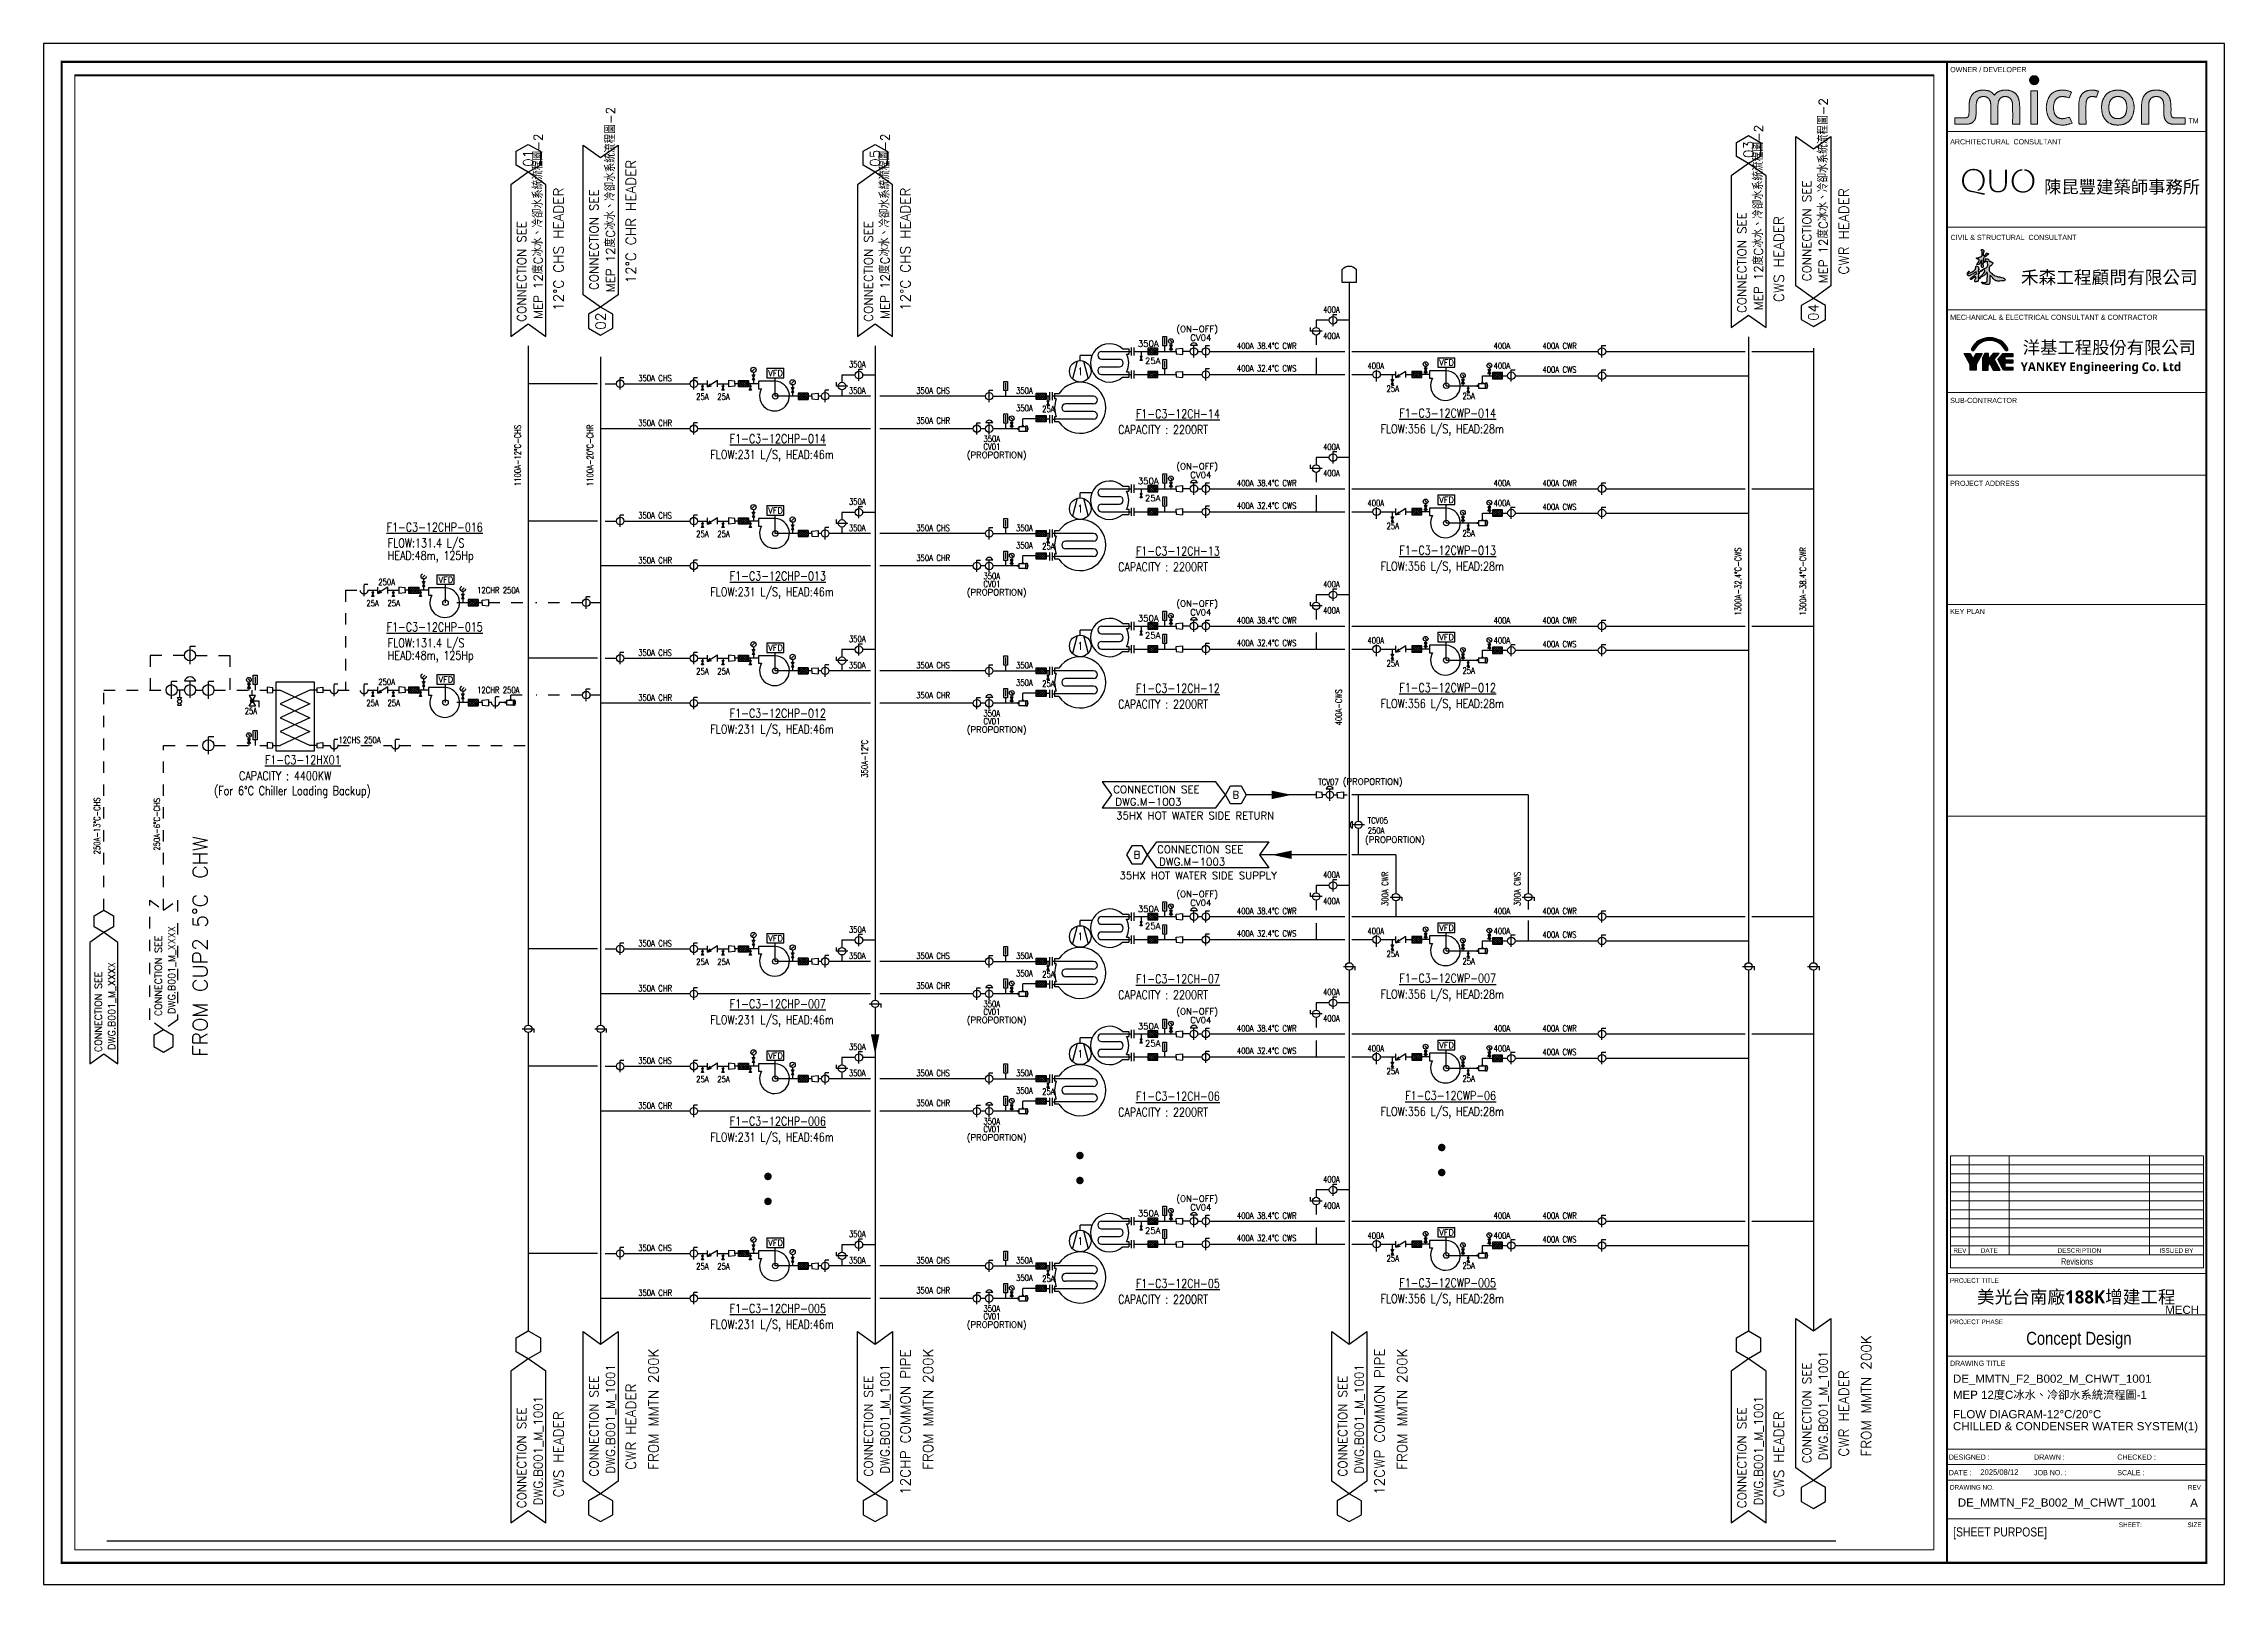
# Paper-space layout 'Layout1' of a CAD drawing. Header units: millimetres. Extents: x 0 to 401, y 0 to 283.
# The model-space entities are those that its viewports show. They can reach past a viewport. Long polylines and large blocks are cut down to what shows.
import ezdxf
from ezdxf.enums import TextEntityAlignment as Align

# ---------------------------------------------------------------- set-up
doc = ezdxf.new("R2010")
doc.units = ezdxf.units.MM
doc.linetypes.add('JIS_02_1.0', pattern=[2, 1, -1])
for name, color, linetype in [('AC-柱號', 7, 'Continuous'), ('M-CWTR-COND', 6, 'Continuous'), ('M-CWTR-TEXT', 7, 'Continuous'), ('M-CWTR-TEXT-CO', 3, 'Continuous'), ('M-CWTR-VAVE', 2, 'Continuous'), ('M-HVAC-EQPM', 22, 'Continuous'), ('M-HVAC-VALVE-FUTURE', 8, 'Continuous'), ('M-P-CHR2-D-20', 4, 'Continuous'), ('M-P-CHS2-D-12', 3, 'Continuous'), ('M-P-CWS-D-32.4', 17, 'Continuous'), ('M-P-TXT2.5', 7, 'Continuous'), ('M_TEXT', 2, 'Continuous'), ('TXT3', 246, 'Continuous'), ('TXT4', 16, 'Continuous'), ('X188KBDR-A3_P-Y2257103$0$0000-A1-FRAME-Micron$0$ASP_1', 7, 'Continuous'), ('X188KBDR-A3_P-Y2257103$0$0000-A1-FRAME-Micron$0$ASP_2', 7, 'Continuous'), ('X188KBDR-A3_P-Y2257103$0$0000-A1-FRAME-Micron$0$ASP_3', 7, 'Continuous'), ('X188KBDR-A3_P-Y2257103$0$0000-A1-FRAME-Micron$0$B-Frame', 7, 'Continuous'), ('X188KBDR-A3_P-Y2257103$0$0000-A1-FRAME-Micron$0$B-TITLE', 7, 'Continuous'), ('X188KBDR-A3_P-Y2257103$0$0000-A1-FRAME-Micron$0$Hattch', 7, 'Continuous'), ('X188KBDR-A3_P-Y2257103$0$0000-A1-FRAME-Micron$0$project', 7, 'Continuous'), ('X188KBDR-A3_P-Y2257103$0$0000-A1-FRAME-Micron$0$yke01', 7, 'Continuous'), ('X188KBDR-A3_P-Y2257103$0$0000-A1-FRAME-Micron$0$yke02', 7, 'Continuous')]:
    doc.layers.add(name, color=color, linetype=linetype)
doc.styles.add('AA-TXT', font='simplex.shx', dxfattribs={"width": 0.8, "bigfont": 'chineset.shx'})
doc.styles.add('LK-TXT2-P', font='romans.shx', dxfattribs={"width": 0.8, "bigfont": 'chineset.shx'})
doc.styles.add('LK-TXT3-P', font='romans.shx', dxfattribs={"bigfont": 'chineset.shx'})
doc.styles.add('X188KBDR-A3_P-Y2257103$0$0000-A1-FRAME-Micron$0$Arial Narrow', font='ARIALN.TTF', dxfattribs={"height": 2})
doc.styles.add('X188KBDR-A3_P-Y2257103$0$0000-A1-FRAME-Micron$0$Arial Narrow_1', font='ARIALN.TTF', dxfattribs={"height": 1.8})
doc.styles.add('X188KBDR-A3_P-Y2257103$0$0000-A1-FRAME-Micron$0$Arial Narrow_4', font='ARIALN.TTF', dxfattribs={"height": 3.5})
doc.styles.add('X188KBDR-A3_P-Y2257103$0$0000-A1-FRAME-Micron$0$Arial Narrow_5', font='ARIALN.TTF', dxfattribs={"height": 2.5})
doc.styles.add('X188KBDR-A3_P-Y2257103$0$0000-A1-FRAME-Micron$0$Arial Narrow_7', font='ARIALN.TTF', dxfattribs={"height": 5})
doc.styles.add('X188KBDR-A3_P-Y2257103$0$0000-A1-FRAME-Micron$0$STANDARD', font='txt.shx', dxfattribs={"height": 0.2, "bigfont": 'china.shx'})
doc.styles.add('圖框', font='arial.ttf')
pattern_1 = [(45, (-14652.315, -9642.747), (-44.90128, 44.90128), [])]

psp = doc.layouts.get("Layout1")

# ---------------------------------------------------------------- texts
at = {"style": '圖框', "width": 1.007201}
for s, height, p in [('MECH', 1.501, (389.81, 50.43)), ('DE_MMTN_F2_B002_M_CHWT_1001', 1.5, (350.81, 37.78)), ('MEP 12度C冰水、冷卻水系統流程圖-1', 1.5, (350.81, 34.82)), ('FLOW DIAGRAM-12%%DC/20%%DC ', 1.5, (350.81, 31.26)), ('CHILLED & CONDENSER WATER SYSTEM(1)', 1.5, (350.81, 29.05)), ('DE_MMTN_F2_B002_M_CHWT_1001', 1.5, (351.71, 15.03)), ('A', 1.5, (394.4, 14.98))]:
    psp.add_text(s, height=height, dxfattribs=at).set_placement(p, align=Align.MIDDLE_LEFT)
at = {"layer": 'AC-柱號', "insert": (355.84, 20.1), "char_height": 1, "attachment_point": 7, "style": '圖框'}
psp.add_mtext('2025/08/12', dxfattribs=at)

msp = doc.modelspace()

# ---------------------------------------------------------------- texts
at = {"layer": 'M-CWTR-TEXT', "style": 'AA-TXT', "width": 0.8}
for s, height, p in [('350A CHS', 2.408, (257.04, -2049.24)), ('350A CHR', 2.408, (257.04, -2066.57)), ('350A CHS', 2.408, (257.04, -2102.22)), ('350A CHR', 2.408, (257.04, -2119.55)), ('350A CHS', 2.408, (257.04, -2155.19)), ('350A CHR', 2.408, (257.04, -2172.53)), ('TCV07', 2.408, (519.55, -2205.05)), ('TCV05', 2.408, (538.62, -2219.93)), ('250A', 2.408, (538.62, -2223.79)), ('400A', 2.408, (521.38, -2240.88)), ('400A 38.4%%DC CWR', 2.4081, (488.11, -2254.86)), ('400A', 2.408, (521.37, -2251.01)), ('400A', 2.408, (587.19, -2254.86)), ('400A CWR', 2.408, (606.06, -2254.86)), ('350A', 2.408, (338.37, -2262.01)), ('400A 32.4%%DC CWS', 2.4081, (488.11, -2263.53)), ('400A', 2.408, (538.52, -2262.57)), ('400A', 2.408, (587.19, -2262.57)), ('400A CWS', 2.408, (606.06, -2264.01)), ('350A CHS', 2.408, (257.04, -2267.33)), ('25A', 2.408, (279.42, -2274.47)), ('25A', 2.408, (287.57, -2274.47)), ('350A', 2.408, (338.35, -2272.14)), ('350A CHS', 2.408, (364.36, -2272.14)), ('350A', 2.408, (402.89, -2272.14)), ('25A', 2.408, (545.89, -2271.38)), ('25A', 2.408, (575.2, -2274.24)), ('350A', 2.408, (402.89, -2278.89)), ('25A', 2.408, (412.97, -2279.26)), ('350A CHR', 2.408, (257.04, -2284.67)), ('350A CHR', 2.408, (364.36, -2283.7)), ('350A', 2.408, (390.29, -2290.74)), ('CV01', 2.408, (390.29, -2293.75))]:
    msp.add_text(s, height=height, dxfattribs=at).set_placement(p)
for s, p in [('1300A-32.4%%DC-CWS', (681.54, -2139.62)), ('1300A-38.4%%DC-CWR', (706.58, -2139.62))]:
    msp.add_text(s, height=2.4081, rotation=90, dxfattribs=at).set_placement(p, align=Align.MIDDLE_LEFT)
for s, p in [('300A CWR', (546.49, -2251.69)), ('300A CWS', (597.54, -2251.69))]:
    msp.add_text(s, height=2.408, rotation=90, dxfattribs=at).set_placement(p)
at = {"layer": 'M-CWTR-TEXT', "style": 'AA-TXT'}
for s, p in [('350A', (449.9, -2254.03)), ('CV04', (470.1, -2251.7)), ('25A', (452.63, -2260.65))]:
    msp.add_text(s, height=2.408, dxfattribs=at).set_placement(p)
for p in [(281.46, -2270.73), (289.38, -2270.73), (299.9, -2270.73)]:
    msp.add_text('25A GATE VALVE', height=0.00104, rotation=180, dxfattribs=at).set_placement(p)
at = {"layer": 'M-CWTR-TEXT-CO', "style": 'AA-TXT'}
for s, height, p in [('(PROPORTION)', 2.4081, (528.98, -2204.91)), ('(PROPORTION)', 2.4081, (537.56, -2227.37)), ('(ON-OFF)', 2.408, (464.75, -2248.34)), ('(PROPORTION)', 2.4081, (383.84, -2296.96))]:
    msp.add_text(s, height=height, dxfattribs=at).set_placement(p)
at = {"layer": 'M-HVAC-VALVE-FUTURE', "style": 'AA-TXT'}
for s, height, p in [('(ON-OFF)', 2.408, (464.75, -2030.25)), ('350A', 2.408, (449.9, -2035.94)), ('CV04', 2.408, (470.1, -2033.61)), ('25A', 2.408, (452.63, -2042.56)), ('(PROPORTION)', 2.4081, (383.84, -2078.87)), ('350A', 2.408, (449.9, -2088.92)), ('(ON-OFF)', 2.408, (464.75, -2083.23)), ('CV04', 2.408, (470.1, -2086.59)), ('25A', 2.408, (452.63, -2095.54)), ('(PROPORTION)', 2.4081, (383.84, -2131.85)), ('(ON-OFF)', 2.408, (464.75, -2136.21)), ('CV04', 2.408, (470.1, -2139.57)), ('350A', 2.408, (449.9, -2141.9)), ('25A', 2.408, (452.63, -2148.52)), ('(PROPORTION)', 2.4081, (383.84, -2184.83)), ('350A', 2.408, (449.9, -2299.3)), ('(ON-OFF)', 2.408, (464.75, -2293.61)), ('CV04', 2.408, (470.1, -2296.97)), ('25A', 2.408, (452.63, -2305.93)), ('(PROPORTION)', 2.4081, (383.84, -2342.24)), ('(ON-OFF)', 2.408, (464.75, -2365.85)), ('350A', 2.408, (449.9, -2371.54)), ('CV04', 2.408, (470.1, -2369.21)), ('25A', 2.408, (452.63, -2378.17)), ('(PROPORTION)', 2.4081, (383.84, -2414.48))]:
    msp.add_text(s, height=height, dxfattribs=at).set_placement(p)
at = {"layer": 'M-HVAC-VALVE-FUTURE', "style": 'AA-TXT', "width": 0.8}
for s, height, p in [('400A', 2.408, (521.38, -2022.79)), ('400A 38.4%%DC CWR', 2.4081, (488.11, -2036.77)), ('400A', 2.408, (521.37, -2032.92)), ('400A', 2.408, (587.19, -2036.77)), ('400A CWR', 2.408, (606.06, -2036.77)), ('350A', 2.408, (338.37, -2043.92)), ('400A 32.4%%DC CWS', 2.4081, (488.11, -2045.44)), ('400A', 2.408, (538.52, -2044.48)), ('400A', 2.408, (587.19, -2044.48)), ('400A CWS', 2.408, (606.06, -2045.92)), ('350A', 2.408, (338.35, -2054.05)), ('350A CHS', 2.408, (364.36, -2054.05)), ('350A', 2.408, (402.89, -2054.05)), ('25A', 2.408, (545.89, -2053.29)), ('25A', 2.408, (575.2, -2056.15)), ('25A', 2.408, (279.42, -2056.38)), ('25A', 2.408, (287.57, -2056.38)), ('350A', 2.408, (402.89, -2060.8)), ('25A', 2.408, (412.97, -2061.17)), ('350A CHR', 2.408, (364.36, -2065.61)), ('350A', 2.408, (390.29, -2072.64)), ('CV01', 2.408, (390.29, -2075.66)), ('400A', 2.408, (521.38, -2075.76)), ('400A 38.4%%DC CWR', 2.4081, (488.11, -2089.75)), ('400A', 2.408, (521.37, -2085.9)), ('400A', 2.408, (587.19, -2089.75)), ('400A CWR', 2.408, (606.06, -2089.75)), ('350A', 2.408, (338.37, -2096.9)), ('400A', 2.408, (538.52, -2097.46)), ('400A', 2.408, (587.19, -2097.46)), ('400A 32.4%%DC CWS', 2.4081, (488.11, -2098.42)), ('25A', 2.408, (545.89, -2106.27)), ('400A CWS', 2.408, (606.06, -2098.9)), ('25A', 2.408, (279.42, -2109.36)), ('25A', 2.408, (287.57, -2109.36)), ('350A', 2.408, (338.35, -2107.03)), ('350A CHS', 2.408, (364.36, -2107.03)), ('350A', 2.408, (402.89, -2107.03)), ('350A', 2.408, (402.89, -2113.77)), ('25A', 2.408, (412.97, -2114.15)), ('25A', 2.408, (575.2, -2109.13)), ('350A CHR', 2.408, (364.36, -2118.59)), ('350A', 2.408, (390.29, -2125.62)), ('CV01', 2.408, (390.29, -2128.64)), ('400A', 2.408, (521.38, -2128.74)), ('400A', 2.408, (521.37, -2138.88)), ('400A 38.4%%DC CWR', 2.4081, (488.11, -2142.73)), ('400A', 2.408, (587.19, -2142.73)), ('400A CWR', 2.408, (606.06, -2142.73)), ('350A', 2.408, (338.37, -2149.88)), ('400A 32.4%%DC CWS', 2.4081, (488.11, -2151.4)), ('400A', 2.408, (538.52, -2150.44)), ('400A', 2.408, (587.19, -2150.44)), ('400A CWS', 2.408, (606.06, -2151.88)), ('25A', 2.408, (279.42, -2162.34)), ('25A', 2.408, (287.57, -2162.34)), ('350A', 2.408, (338.35, -2160.01)), ('350A CHS', 2.408, (364.36, -2160.01)), ('350A', 2.408, (402.89, -2160.01)), ('25A', 2.408, (545.89, -2159.25)), ('25A', 2.408, (575.2, -2162.1)), ('350A CHR', 2.408, (364.36, -2171.57)), ('350A', 2.408, (402.89, -2166.75)), ('25A', 2.408, (412.97, -2167.12)), ('350A', 2.408, (390.29, -2178.6)), ('CV01', 2.408, (390.29, -2181.62)), ('400A', 2.408, (521.38, -2286.15)), ('400A 38.4%%DC CWR', 2.4081, (488.11, -2300.13)), ('400A', 2.408, (521.37, -2296.28)), ('400A', 2.408, (587.19, -2300.13)), ('400A CWR', 2.408, (606.06, -2300.13)), ('350A', 2.408, (338.37, -2307.28)), ('400A 32.4%%DC CWS', 2.4081, (488.11, -2308.8)), ('400A', 2.408, (538.52, -2307.84)), ('400A', 2.408, (587.19, -2307.84)), ('350A CHS', 2.408, (257.04, -2312.6)), ('25A', 2.408, (545.89, -2316.65)), ('400A CWS', 2.408, (606.06, -2309.29)), ('25A', 2.408, (279.42, -2319.75)), ('25A', 2.408, (287.57, -2319.75)), ('350A', 2.408, (338.35, -2317.41)), ('350A CHS', 2.408, (364.36, -2317.41)), ('350A', 2.408, (402.89, -2317.41)), ('350A', 2.408, (402.89, -2324.16)), ('25A', 2.408, (412.97, -2324.53)), ('25A', 2.408, (575.2, -2319.51)), ('350A CHR', 2.408, (257.04, -2329.94)), ('350A CHR', 2.408, (364.36, -2328.97)), ('350A', 2.408, (390.29, -2336.01)), ('CV01', 2.408, (390.29, -2339.02)), ('400A', 2.408, (521.38, -2358.39)), ('400A 38.4%%DC CWR', 2.4081, (488.11, -2372.38)), ('400A', 2.408, (521.37, -2368.53)), ('400A', 2.408, (587.19, -2372.38)), ('400A CWR', 2.408, (606.06, -2372.38)), ('350A', 2.408, (338.37, -2379.52)), ('400A 32.4%%DC CWS', 2.4081, (488.11, -2381.05)), ('400A', 2.408, (538.52, -2380.08)), ('400A', 2.408, (587.19, -2380.08)), ('400A CWS', 2.408, (606.06, -2381.53)), ('350A CHS', 2.408, (257.04, -2384.84)), ('25A', 2.408, (279.42, -2391.99)), ('25A', 2.408, (287.57, -2391.99)), ('350A', 2.408, (338.35, -2389.66)), ('350A CHS', 2.408, (364.36, -2389.66)), ('350A', 2.408, (402.89, -2389.66)), ('25A', 2.408, (545.89, -2388.9)), ('25A', 2.408, (575.2, -2391.75)), ('350A CHR', 2.408, (364.36, -2401.22)), ('350A', 2.408, (402.89, -2396.4)), ('25A', 2.408, (412.97, -2396.77)), ('350A CHR', 2.408, (257.04, -2402.18)), ('350A', 2.408, (390.29, -2408.25)), ('CV01', 2.408, (390.29, -2411.27))]:
    msp.add_text(s, height=height, dxfattribs=at).set_placement(p)
at = {"layer": 'M-HVAC-VALVE-FUTURE', "style": 'AA-TXT'}
for p in [(281.46, -2052.64), (289.38, -2052.64), (299.9, -2052.64), (281.46, -2105.62), (289.38, -2105.62), (299.9, -2105.62), (281.46, -2158.6), (289.38, -2158.6), (299.9, -2158.6), (281.46, -2316), (289.38, -2316), (299.9, -2316), (281.46, -2388.24), (289.38, -2388.24), (299.9, -2388.24)]:
    msp.add_text('25A GATE VALVE', height=0.00104, rotation=180, dxfattribs=at).set_placement(p)
at = {"layer": 'M-HVAC-VALVE-FUTURE', "style": 'LK-TXT3-P', "width": 0.8}
for s, p in [('%%UF1-C3-12CH-14', (481.53, -2061.77)), ('%%UF1-C3-12CWP-014', (588.15, -2061.51)), ('%%UF1-C3-12CHP-014', (329.47, -2071.4)), ('%%UF1-C3-12CWP-013', (588.15, -2114.49)), ('%%UF1-C3-12CH-13', (481.53, -2114.75)), ('%%UF1-C3-12CHP-013', (329.47, -2124.38)), ('%%UF1-C3-12CH-12', (481.53, -2167.72)), ('%%UF1-C3-12CWP-012', (588.15, -2167.47)), ('%%UF1-C3-12CHP-012', (329.47, -2177.36)), ('%%UF1-C3-12CWP-06', (588.15, -2324.87)), ('%%UF1-C3-12CH-06', (481.53, -2325.13)), ('%%UF1-C3-12CHP-006', (329.47, -2334.76)), ('%%UF1-C3-12CH-05', (481.53, -2397.37)), ('%%UF1-C3-12CWP-005', (588.15, -2397.12)), ('%%UF1-C3-12CHP-005', (329.47, -2407.01))]:
    msp.add_text(s, height=3.3714, dxfattribs=at).set_placement(p, align=Align.MIDDLE_RIGHT)
at = {"layer": 'M-HVAC-VALVE-FUTURE', "style": 'LK-TXT2-P', "width": 0.8}
for s, p in [('CAPACITY : 2200RT', (442.29, -2067.9)), ('FLOW:356 L/S, HEAD:28m', (543.58, -2067.64)), ('FLOW:231 L/S, HEAD:46m', (284.9, -2077.53)), ('CAPACITY : 2200RT', (442.29, -2120.88)), ('FLOW:356 L/S, HEAD:28m', (543.58, -2120.62)), ('FLOW:231 L/S, HEAD:46m', (284.9, -2130.51)), ('FLOW:356 L/S, HEAD:28m', (543.58, -2173.6)), ('CAPACITY : 2200RT', (442.29, -2173.85)), ('FLOW:231 L/S, HEAD:46m', (284.9, -2183.49)), ('CAPACITY : 2200RT', (442.29, -2331.26)), ('FLOW:356 L/S, HEAD:28m', (543.58, -2331)), ('FLOW:231 L/S, HEAD:46m', (284.9, -2340.89)), ('CAPACITY : 2200RT', (442.29, -2403.5)), ('FLOW:356 L/S, HEAD:28m', (543.58, -2403.25)), ('FLOW:231 L/S, HEAD:46m', (284.9, -2413.14))]:
    msp.add_text(s, height=3.3714, dxfattribs=at).set_placement(p, align=Align.MIDDLE_LEFT)
at = {"layer": 'M-HVAC-VALVE-FUTURE', "color": 8, "linetype": 'JIS_02_1.0', "style": 'LK-TXT3-P', "width": 0.8}
for s, p in [('%%UF1-C3-12CHP-016', (197.04, -2105.53)), ('%%UF1-C3-12CHP-015', (197.04, -2144.06)), ('%%UF1-C3-12HX01', (142.21, -2195.32))]:
    msp.add_text(s, height=3.3714, dxfattribs=at).set_placement(p, align=Align.MIDDLE_RIGHT)
at = {"layer": 'M-HVAC-VALVE-FUTURE', "color": 8, "linetype": 'JIS_02_1.0', "width": 0.8}
for s, height, style, p in [('FLOW:131.4 L/S ', 3.3714, 'LK-TXT2-P', (160.36, -2111.66)), ('HEAD:48m, 125Hp', 3.3714, 'LK-TXT2-P', (160.36, -2116.48)), ('FLOW:131.4 L/S ', 3.3714, 'LK-TXT2-P', (160.36, -2150.19)), ('HEAD:48m, 125Hp', 3.3714, 'LK-TXT2-P', (160.36, -2155.01)), ('25A', 2.408, 'AA-TXT', (105.14, -2176.43)), ('(For 6%%DC Chiller Loading Backup)', 3.3714, 'LK-TXT2-P', (93.34, -2207.23)), ('CAPACITY : 4400KW', 3.3714, 'LK-TXT2-P', (102.97, -2201.45))]:
    msp.add_text(s, height=height, dxfattribs=dict(at, style=style)).set_placement(p, align=Align.MIDDLE_LEFT)
at = {"layer": 'M-HVAC-VALVE-FUTURE', "color": 8, "linetype": 'JIS_02_1.0', "style": 'AA-TXT', "width": 0.8}
for s, p in [('250A', (156.71, -2127.91)), ('12CHR 250A', (194.86, -2131.07)), ('25A', (152.12, -2136.07)), ('25A', (160.27, -2136.07)), ('250A', (156.71, -2166.44)), ('12CHR 250A', (194.86, -2169.6)), ('25A', (152.12, -2174.6)), ('25A', (160.27, -2174.6)), ('12CHS 250A', (141.33, -2188.86))]:
    msp.add_text(s, height=2.408, dxfattribs=at).set_placement(p)
at = {"layer": 'M-HVAC-VALVE-FUTURE', "color": 8, "linetype": 'JIS_02_1.0'}
for s, height, rotation, style, p in [('25A GATE VALVE', 0.00104, 180, 'AA-TXT', (154.17, -2132.33)), ('25A GATE VALVE', 0.00104, 180, 'AA-TXT', (162.08, -2132.33)), ('25A GATE VALVE', 0.00104, 180, 'AA-TXT', (172.6, -2132.33)), ('25A GATE VALVE', 0.00104, 180, 'AA-TXT', (154.17, -2170.86)), ('25A GATE VALVE', 0.00104, 180, 'AA-TXT', (162.08, -2170.86)), ('25A GATE VALVE', 0.00104, 180, 'AA-TXT', (172.6, -2170.86)), ('FROM CUP2 5%%DC\u3000CHW', 5.7795, 90, 'LK-TXT2-P', (90.84, -2309.93))]:
    msp.add_text(s, height=height, rotation=rotation, dxfattribs=dict(at, style=style)).set_placement(p)
at = {"layer": 'M-HVAC-VALVE-FUTURE', "color": 8, "linetype": 'JIS_02_1.0', "style": 'LK-TXT2-P', "width": 0.8}
for s, p in [('250A-13%%DC-CHS', (48.1, -2231.79)), ('250A-6%%DC-CHS', (71.22, -2230.35))]:
    msp.add_text(s, height=2.4081, rotation=90, dxfattribs=at).set_placement(p, align=Align.MIDDLE_LEFT)
at = {"layer": 'M-HVAC-VALVE-FUTURE', "color": 8, "style": 'LK-TXT2-P'}
for s, p in [('CONNECTION SEE', (73.16, -2294.23)), ('DWG.B001_M_XXXX', (78.25, -2293.36)), ('CONNECTION SEE', (50.05, -2308.11)), ('DWG.B001_M_XXXX', (55.13, -2307.24))]:
    msp.add_text(s, height=2.6971, rotation=90, dxfattribs=at).set_placement(p)
at = {"layer": 'M-P-TXT2.5', "style": 'LK-TXT2-P'}
for s, height, p in [('MEP 12度C冰水、冷卻水系統流程圖-2', 3.3714, (716.15, -2011.5)), ('MEP 12度C冰水、冷卻水系統流程圖-2', 3.3714, (248.02, -2014.9)), ('MEP 12度C冰水、冷卻水系統流程圖-2', 3.3714, (220.08, -2025.2)), ('MEP 12度C冰水、冷卻水系統流程圖-2', 3.3714, (353.97, -2025.2)), ('MEP 12度C冰水、冷卻水系統流程圖-2', 3.3714, (691.11, -2021.81)), ('12%%DC CHR HEADER', 3.853, (256.15, -2011.49)), ('12%%DC CHS HEADER', 3.853, (228.21, -2022.08)), ('CONNECTION SEE', 3.3714, (241.66, -2014.05)), ('12%%DC CHS HEADER', 3.853, (362.1, -2022.08)), ('CONNECTION SEE', 3.3714, (709.8, -2010.66)), ('CWR HEADER', 3.853, (724.28, -2008.09)), ('CONNECTION SEE', 3.3714, (684.75, -2022.9)), ('CWS HEADER', 3.853, (699.24, -2018.69)), ('CONNECTION SEE', 3.3714, (213.72, -2026.29)), ('CONNECTION SEE', 3.3714, (347.62, -2026.29)), ('12CHP COMMON PIPE', 3.853, (362.1, -2478.96)), ('12CWP COMMON PIPE', 3.853, (545.12, -2478.96)), ('DWG.B001_M_1001', 3.3714, (248.02, -2470.81)), ('DWG.B001_M_1001', 3.3714, (353.97, -2470.81)), ('DWG.B001_M_1001', 3.3714, (536.99, -2470.81)), ('CONNECTION SEE', 3.3714, (709.8, -2466.78)), ('DWG.B001_M_1001', 3.3714, (716.15, -2465.69)), ('CWR HEADER', 3.853, (724.28, -2464.21)), ('CONNECTION SEE', 3.3714, (241.66, -2471.9)), ('CWR HEADER', 3.853, (256.15, -2469.33)), ('CONNECTION SEE', 3.3714, (347.62, -2471.9)), ('CONNECTION SEE', 3.3714, (530.63, -2471.9)), ('CONNECTION SEE', 3.3714, (213.72, -2484.13)), ('DWG.B001_M_1001', 3.3714, (220.08, -2483.05)), ('CWS HEADER', 3.853, (228.21, -2479.92)), ('CONNECTION SEE', 3.3714, (684.75, -2484.13)), ('DWG.B001_M_1001', 3.3714, (691.11, -2483.05)), ('CWS HEADER', 3.853, (699.24, -2479.92))]:
    msp.add_text(s, height=height, rotation=90, dxfattribs=at).set_placement(p)
for s, p in [('05', (348.48, -1963.21)), ('03', (685.61, -1959.82)), ('01', (214.58, -1963.21)), ('04', (710.66, -2022.66)), ('02', (242.52, -2026.05))]:
    msp.add_text(s, height=3.853, rotation=90, dxfattribs=at).set_placement(p, align=Align.MIDDLE)
at = {"layer": 'M-P-TXT2.5', "style": 'LK-TXT2-P', "width": 0.8}
for s, height, p in [('1100A-12%%DC-CHS', 2.4081, (210.51, -2089.68)), ('1100A-20%%DC-CHR', 2.4081, (238.44, -2089.68)), ('400A-CWS', 2.408, (527.42, -2182.05)), ('350A-12%%DC', 2.4081, (344.4, -2202.22))]:
    msp.add_text(s, height=height, rotation=90, dxfattribs=at).set_placement(p, align=Align.MIDDLE_LEFT)
at = {"layer": 'M-P-TXT2.5', "style": 'LK-TXT2-P'}
for s, height, p in [('CONNECTION SEE', 2.8897, (440.4, -2208.2)), ('DWG.M-1003', 2.89, (441.21, -2212.96)), ('35HX HOT WATER SIDE RETURN', 2.8897, (441.49, -2218.28)), ('CONNECTION SEE', 2.8897, (457.3, -2231.32)), ('35HX HOT WATER SIDE SUPPLY', 2.8897, (442.77, -2241.4)), ('DWG.M-1003', 2.89, (458.11, -2236.08))]:
    msp.add_text(s, height=height, dxfattribs=at).set_placement(p)
for p in [(487.71, -2208.84), (449.53, -2231.96)]:
    msp.add_text('B', height=2.89, dxfattribs=at).set_placement(p, align=Align.MIDDLE)
at = {"layer": 'M-P-TXT2.5', "style": 'LK-TXT2-P', "width": 0.8}
for s, p in [('CAPACITY : 2200RT', (442.29, -2285.99)), ('FLOW:356 L/S, HEAD:28m', (543.58, -2285.73)), ('FLOW:231 L/S, HEAD:46m', (284.9, -2295.62))]:
    msp.add_text(s, height=3.3714, dxfattribs=at).set_placement(p, align=Align.MIDDLE_LEFT)
at = {"layer": 'M-P-TXT2.5', "color": 50, "style": 'LK-TXT2-P'}
for p in [(264.86, -2469.33), (370.82, -2469.33), (553.83, -2469.33), (732.99, -2464.21)]:
    msp.add_text('FROM MMTN 200K', height=3.853, rotation=90, dxfattribs=at).set_placement(p)
at = {"layer": 'TXT3', "style": 'LK-TXT3-P', "width": 0.8}
for s, p in [('%%UF1-C3-12CH-07', (481.53, -2279.86)), ('%%UF1-C3-12CWP-007', (588.15, -2279.6)), ('%%UF1-C3-12CHP-007', (329.47, -2289.49))]:
    msp.add_text(s, height=3.3714, dxfattribs=at).set_placement(p, align=Align.MIDDLE_RIGHT)

# ---------------------------------------------------------------- blocks, each defined once
blk = doc.blocks.new('X188KBDR-A3_P-Y2257103$0$0000-A1-FRAME-Micron$0$A$C6BF87E68')
h = blk.add_hatch(color=0)
h.dxf.hatch_style = 2
edge = h.paths.add_edge_path()
edge.add_spline(control_points=[(52, 17.6), (53.6, 20.3), (55.9, 21.6), (59, 21.6)], knot_values=[13, 13, 13, 13, 14, 14, 14, 14], degree=3, periodic=0)
edge.add_spline(control_points=[(59, 21.6), (59, 21.6), (59, 21.6), (59, 21.6)], knot_values=[12, 12, 12, 12, 13, 13, 13, 13], degree=3, periodic=0)
edge.add_spline(control_points=[(59, 21.6), (61.8, 21.6), (63.9, 20.5), (65.5, 18.3)], knot_values=[11, 11, 11, 11, 12, 12, 12, 12], degree=3, periodic=0)
edge.add_spline(control_points=[(65.5, 18.3), (66.6, 16.5), (67.1, 14.7), (67.1, 12.9)], knot_values=[10, 10, 10, 10, 11, 11, 11, 11], degree=3, periodic=0)
edge.add_spline(control_points=[(67.1, 12.9), (67.1, 12.9), (67.1, 12.4), (67.1, 12.4)], knot_values=[9, 9, 9, 9, 10, 10, 10, 10], degree=3, periodic=0)
edge.add_spline(control_points=[(67.1, 12.4), (67.1, 10.9), (66.8, 9.5), (66.1, 8)], knot_values=[8, 8, 8, 8, 9, 9, 9, 9], degree=3, periodic=0)
edge.add_spline(control_points=[(66.1, 8), (65.2, 6.1), (63.8, 4.8), (62, 4)], knot_values=[7, 7, 7, 7, 8, 8, 8, 8], degree=3, periodic=0)
edge.add_spline(control_points=[(62, 4), (62, 4), (63.9, 3.6), (63.9, 3.6)], knot_values=[6, 6, 6, 6, 7, 7, 7, 7], degree=3, periodic=0)
edge.add_spline(control_points=[(63.9, 3.6), (64.4, 3.9), (65, 4.3), (65.6, 4.7)], knot_values=[5, 5, 5, 5, 6, 6, 6, 6], degree=3, periodic=0)
edge.add_spline(control_points=[(65.6, 4.7), (67.7, 6.7), (68.8, 9.3), (68.8, 12.6)], knot_values=[4, 4, 4, 4, 5, 5, 5, 5], degree=3, periodic=0)
edge.add_spline(control_points=[(68.8, 12.6), (68.8, 12.6), (68.8, 12.9), (68.8, 12.9)], knot_values=[3, 3, 3, 3, 4, 4, 4, 4], degree=3, periodic=0)
edge.add_spline(control_points=[(68.8, 12.9), (68.8, 15.6), (67.9, 18), (66.2, 19.9)], knot_values=[2, 2, 2, 2, 3, 3, 3, 3], degree=3, periodic=0)
edge.add_spline(control_points=[(66.2, 19.9), (64.4, 21.8), (62, 22.8), (59.3, 22.8)], knot_values=[1, 1, 1, 1, 2, 2, 2, 2], degree=3, periodic=0)
edge.add_spline(control_points=[(59.3, 22.8), (59.3, 22.8), (58.9, 22.8), (58.9, 22.8)], knot_values=[0, 0, 0, 0, 1, 1, 1, 1], degree=3, periodic=0)
edge.add_spline(control_points=[(58.9, 22.8), (56.8, 22.8), (54.8, 22.2), (53, 20.9)], knot_values=[30, 30, 30, 30, 31, 31, 31, 31], degree=3, periodic=0)
edge.add_spline(control_points=[(53, 20.9), (50.4, 18.9), (49, 16.1), (49, 12.5)], knot_values=[29, 29, 29, 29, 30, 30, 30, 30], degree=3, periodic=0)
edge.add_spline(control_points=[(49, 12.5), (49, 12.5), (49, 12.1), (49, 12.1)], knot_values=[28, 28, 28, 28, 29, 29, 29, 29], degree=3, periodic=0)
edge.add_spline(control_points=[(49, 12.1), (49, 10.8), (49.3, 9.4), (49.8, 8.1)], knot_values=[27, 27, 27, 27, 28, 28, 28, 28], degree=3, periodic=0)
edge.add_spline(control_points=[(49.8, 8.1), (50.8, 5.8), (52.4, 4.2), (54.5, 3.2)], knot_values=[26, 26, 26, 26, 27, 27, 27, 27], degree=3, periodic=0)
edge.add_spline(control_points=[(54.5, 3.2), (55.1, 3), (55.8, 2.7), (56.7, 2.5)], knot_values=[25, 25, 25, 25, 26, 26, 26, 26], degree=3, periodic=0)
edge.add_spline(control_points=[(56.7, 2.5), (57.3, 2.4), (58.1, 2.3), (59.2, 2.2)], knot_values=[24, 24, 24, 24, 25, 25, 25, 25], degree=3, periodic=0)
edge.add_spline(control_points=[(59.2, 2.2), (62.8, 1.3), (65.9, 0.5), (68.5, 0)], knot_values=[23, 23, 23, 23, 24, 24, 24, 24], degree=3, periodic=0)
edge.add_spline(control_points=[(68.5, 0), (68.5, 0), (68.7, 0.4), (69, 1.3)], knot_values=[22, 22, 22, 22, 23, 23, 23, 23], degree=3, periodic=0)
edge.add_spline(control_points=[(69, 1.3), (69, 1.3), (69, 1.3), (69, 1.3)], knot_values=[21.00001, 21.00001, 21.00001, 21.00001, 21.99999, 21.99999, 21.99999, 21.99999], degree=3, periodic=0)
edge.add_spline(control_points=[(69, 1.3), (64.9, 2), (61.7, 2.6), (59.5, 3.2)], knot_values=[20, 20, 20, 20, 21, 21, 21, 21], degree=3, periodic=0)
edge.add_spline(control_points=[(59.5, 3.2), (58.8, 3.4), (58.1, 3.5), (57.2, 3.6)], knot_values=[19, 19, 19, 19, 20, 20, 20, 20], degree=3, periodic=0)
edge.add_spline(control_points=[(57.2, 3.6), (56.5, 3.8), (55.9, 4), (55.4, 4.3)], knot_values=[18, 18, 18, 18, 19, 19, 19, 19], degree=3, periodic=0)
edge.add_spline(control_points=[(55.4, 4.3), (54.8, 4.5), (54, 5), (53.1, 5.9)], knot_values=[17, 17, 17, 17, 18, 18, 18, 18], degree=3, periodic=0)
edge.add_spline(control_points=[(53.1, 5.9), (51.5, 7.7), (50.7, 9.8), (50.7, 12.1)], knot_values=[16, 16, 16, 16, 17, 17, 17, 17], degree=3, periodic=0)
edge.add_spline(control_points=[(50.7, 12.1), (50.7, 12.1), (50.7, 12.6), (50.7, 12.6)], knot_values=[15, 15, 15, 15, 16, 16, 16, 16], degree=3, periodic=0)
edge.add_spline(control_points=[(50.7, 12.6), (50.7, 14.3), (51.1, 16), (52, 17.6)], knot_values=[14, 14, 14, 14, 15, 15, 15, 15], degree=3, periodic=0)
h = blk.add_hatch(color=0)
h.dxf.hatch_style = 2
edge = h.paths.add_edge_path()
edge.add_spline(control_points=[(74.6, 22), (74.6, 22), (74.6, 10.2), (74.6, 10.2), (74.6, 7.8), (75.1, 6), (76.3, 4.9), (77.3, 3.8), (78.7, 3.3), (80.4, 3.3), (82.3, 3.3), (83.8, 3.8), (84.9, 4.9), (86, 6.1), (86.6, 7.9), (86.6, 10.2), (86.6, 10.2), (86.6, 22), (86.6, 22), (86.6, 22), (88.2, 22), (88.2, 22), (88.2, 22), (88.2, 10.3), (88.2, 10.3), (88.2, 7.5), (87.4, 5.3), (85.8, 3.9), (84.5, 2.7), (82.6, 2.1), (80.4, 2.1), (78.2, 2.1), (76.5, 2.7), (75.2, 3.8), (73.7, 5.2), (73, 7.3), (73, 10.1), (73, 10.1), (73, 22), (73, 22), (73, 22), (74.6, 22), (74.6, 22)], knot_values=[0, 0, 0, 0, 1, 1, 1, 2, 2, 2, 3, 3, 3, 4, 4, 4, 5, 5, 5, 6, 6, 6, 7, 7, 7, 8, 8, 8, 9, 9, 9, 10, 10, 10, 11, 11, 11, 12, 12, 12, 13, 13, 13, 14, 14, 14, 14], degree=3, periodic=0)
h = blk.add_hatch(color=0)
h.dxf.hatch_style = 2
edge = h.paths.add_edge_path()
edge.add_spline(control_points=[(109.7, 19.5), (108.1, 21.3), (106, 22.3), (103.4, 22.5)], knot_values=[15, 15, 15, 15, 16, 16, 16, 16], degree=3, periodic=0)
edge.add_spline(control_points=[(103.4, 22.5), (103.4, 22.5), (103.4, 21.3), (103.4, 21.3)], knot_values=[14, 14, 14, 14, 15, 15, 15, 15], degree=3, periodic=0)
edge.add_spline(control_points=[(103.4, 21.3), (105.6, 21), (107.4, 20), (108.7, 18.2)], knot_values=[13, 13, 13, 13, 14, 14, 14, 14], degree=3, periodic=0)
edge.add_spline(control_points=[(108.7, 18.2), (110, 16.6), (110.6, 14.6), (110.6, 12.4)], knot_values=[12, 12, 12, 12, 13, 13, 13, 13], degree=3, periodic=0)
edge.add_spline(control_points=[(110.6, 12.4), (110.6, 9.8), (109.9, 7.7), (108.6, 6)], knot_values=[11, 11, 11, 11, 12, 12, 12, 12], degree=3, periodic=0)
edge.add_spline(control_points=[(108.6, 6), (107.1, 4.1), (105, 3.1), (102.3, 3.1)], knot_values=[10, 10, 10, 10, 11, 11, 11, 11], degree=3, periodic=0)
edge.add_spline(control_points=[(102.3, 3.1), (99.7, 3.1), (97.6, 4.1), (96.1, 6)], knot_values=[9, 9, 9, 9, 10, 10, 10, 10], degree=3, periodic=0)
edge.add_spline(control_points=[(96.1, 6), (94.8, 7.7), (94.1, 9.8), (94.1, 12.1)], knot_values=[8, 8, 8, 8, 9, 9, 9, 9], degree=3, periodic=0)
edge.add_spline(control_points=[(94.1, 12.1), (94.1, 14.6), (94.8, 16.7), (96.1, 18.4)], knot_values=[7, 7, 7, 7, 8, 8, 8, 8], degree=3, periodic=0)
edge.add_spline(control_points=[(96.1, 18.4), (97.5, 20.2), (99.4, 21.2), (101.8, 21.3)], knot_values=[6, 6, 6, 6, 7, 7, 7, 7], degree=3, periodic=0)
edge.add_spline(control_points=[(101.8, 21.3), (101.8, 21.3), (101.8, 22.5), (101.8, 22.5)], knot_values=[5, 5, 5, 5, 6, 6, 6, 6], degree=3, periodic=0)
edge.add_spline(control_points=[(101.8, 22.5), (99.2, 22.4), (97, 21.4), (95.3, 19.7)], knot_values=[4, 4, 4, 4, 5, 5, 5, 5], degree=3, periodic=0)
edge.add_spline(control_points=[(95.3, 19.7), (93.4, 17.8), (92.4, 15.2), (92.4, 12)], knot_values=[3, 3, 3, 3, 4, 4, 4, 4], degree=3, periodic=0)
edge.add_spline(control_points=[(92.4, 12), (92.4, 9), (93.4, 6.5), (95.2, 4.7)], knot_values=[2, 2, 2, 2, 3, 3, 3, 3], degree=3, periodic=0)
edge.add_spline(control_points=[(95.2, 4.7), (97, 2.8), (99.4, 1.9), (102.2, 1.9)], knot_values=[1, 1, 1, 1, 2, 2, 2, 2], degree=3, periodic=0)
edge.add_spline(control_points=[(102.2, 1.9), (105.1, 1.9), (107.5, 2.9), (109.3, 4.7)], knot_values=[0, 0, 0, 0, 1, 1, 1, 1], degree=3, periodic=0)
edge.add_spline(control_points=[(109.3, 4.7), (111.3, 6.7), (112.3, 9.2), (112.3, 12.4)], knot_values=[17, 17, 17, 17, 18, 18, 18, 18], degree=3, periodic=0)
edge.add_spline(control_points=[(112.3, 12.4), (112.3, 15.3), (111.4, 17.7), (109.7, 19.5)], knot_values=[16, 16, 16, 16, 17, 17, 17, 17], degree=3, periodic=0)
blk = doc.blocks.new('X188KBDR-A3_P-Y2257103$0$0000-A1-FRAME-Micron$0$A$C53eb0ea9')
h = blk.add_hatch(color=256)
h.dxf.hatch_style = 1
h.paths.add_polyline_path([(-46.1, 18.3), (-48.3, 17.7), (-48.4, 17.7), (-49, 17.6), (-49.3, 17.3), (-48.8, 16.9), (-48.3, 16.7), (-47.7, 16.5), (-47.3, 16.4), (-47.1, 16.1), (-47.1, 15.7), (-47.1, 15.4), (-47.4, 14.9), (-47.9, 14.1), (-48.6, 13.4), (-49, 12.8), (-48.8, 12.6), (-48.4, 12.5), (-47.9, 12.4), (-47.4, 12.6), (-47.2, 12.7), (-46.9, 13), (-46.6, 13.2), (-46.6, 13.4), (-46.6, 13.5), (-46.4, 13.8), (-46.2, 14.1), (-46, 14.6), (-45.8, 15), (-45.7, 15.3), (-45.4, 15.5), (-45.3, 15.5), (-45, 15.5), (-44.9, 15.3), (-44.9, 14.8), (-44.9, 14.4), (-45.1, 13.8), (-45.3, 13.6), (-45.5, 13.5), (-45.6, 13.3), (-45.1, 13.3), (-44.9, 13.2), (-44.9, 13), (-44.9, 12.7), (-45.6, 12.3), (-45.5, 11.9), (-45.4, 11.2), (-45.2, 10.7), (-45, 10.3), (-44.7, 10.2), (-44.4, 10.2), (-44.1, 10.4), (-43.9, 10.7), (-43.9, 11.1), (-43.9, 11.4), (-44.1, 11.9), (-44.2, 12.4), (-44.2, 12.8), (-44.2, 13), (-44.1, 13.4), (-44, 13.6), (-43.9, 13.7), (-43.2, 14.1), (-42.8, 14.3), (-42.1, 14.6), (-41.7, 14.7), (-41.4, 14.8), (-41.1, 14.8), (-40.9, 14.8), (-40.7, 14.6), (-40.6, 14.4), (-40.6, 13.5), (-40.5, 12.6), (-40.5, 11.9), (-40.7, 11.3), (-40.9, 10.6), (-41.2, 10.2), (-41.8, 10), (-43.1, 9.5), (-44.1, 8.8), (-45.5, 8), (-46.1, 7.6), (-46.6, 7.1), (-47.2, 6.7), (-47.5, 6.5), (-47.6, 6.7), (-47.6, 6.8), (-47.7, 7), (-47.9, 7.4), (-47.9, 7.7), (-47.9, 8.1), (-47.7, 8.2), (-47.5, 8.3), (-47.3, 8.5), (-47.2, 8.8), (-47.4, 9.2), (-47.6, 9.5), (-47.6, 10), (-47.8, 10.6), (-48.1, 11), (-48.7, 11.3), (-49.2, 11.4), (-49.5, 11.2), (-49.7, 10.9), (-49.7, 10.2), (-49.8, 9.4), (-49.9, 8.9), (-50.4, 8.3), (-51.2, 7.7), (-52.6, 6.9), (-54.1, 6.1), (-55.2, 5.6), (-55.5, 5.4), (-55.6, 5.5), (-55.7, 5.8), (-55.7, 6.1), (-55.6, 6.2), (-55.4, 6.5), (-55.1, 6.9), (-54.9, 7.1), (-54.9, 7.3), (-55, 7.4), (-55.1, 7.3), (-55.3, 7.1), (-55.5, 6.8), (-55.8, 6.4), (-56, 6.1), (-56.2, 5.5), (-56.1, 4.8), (-55.6, 4.1), (-55.2, 3.8), (-54.9, 3.8), (-54.3, 3.9), (-53.6, 4.2), (-53.2, 4.6), (-52.9, 4.8), (-52.6, 5), (-52, 5), (-51.5, 5.2), (-51.1, 5.7), (-50.9, 6), (-50.5, 6), (-50.2, 6.2), (-50, 6.6), (-49.5, 6.7), (-49.1, 6.6), (-49, 6.1), (-49.2, 5.7), (-49.8, 5), (-50.9, 4), (-52, 3.3), (-52.9, 2.6), (-53.7, 2), (-53.9, 1.4), (-53.6, 0.9), (-53.2, 1), (-52.7, 1.1), (-52.4, 1.4), (-51.9, 1.8), (-51.6, 2.1), (-51.1, 2.5), (-50.8, 2.7), (-50.6, 2.9), (-50.3, 3), (-50, 3.1), (-49.9, 2.9), (-49.7, 2.6), (-49.7, 2.1), (-49.7, 1.8), (-49.9, 1.4), (-50.1, 1.1), (-50.5, 0.7), (-50.5, 0.2), (-50.4, -0.2), (-50.4, -0.5), (-50.2, -0.8), (-49.9, -0.9), (-49.5, -0.9), (-49.2, -0.7), (-48.9, -0.7), (-48.5, -0.7), (-48.3, -0.5), (-47.9, -0.3), (-47.8, 0.2), (-47.7, 0.7), (-47.7, 1.2), (-47.6, 1.6), (-47.7, 1.8), (-47.8, 2.3), (-47.8, 2.6), (-47.8, 3), (-47.7, 3.4), (-47.7, 3.8), (-47.7, 4.1), (-47.6, 4.5), (-47.8, 4.9), (-47.8, 5.2), (-47.8, 5.3), (-47.6, 5.4), (-47.3, 5.4), (-47.1, 5.6), (-47.1, 5.8), (-47, 6), (-46.8, 6.4), (-46.5, 6.7), (-46.2, 7), (-45.8, 7.2), (-45.5, 7.4), (-45.2, 7.5), (-44.8, 7.7), (-44.5, 7.9), (-44.3, 8.1), (-44, 8.4), (-43.7, 8.6), (-43.3, 8.6), (-42.9, 8.4), (-42.8, 8), (-42.8, 7.7), (-42.8, 7.2), (-43.2, 6.4), (-43.7, 5.5), (-44.9, 4.4), (-45.4, 3.9), (-45.9, 3.5), (-46.3, 2.9), (-46.5, 2.7), (-46.7, 2.5), (-46.8, 2.2), (-47, 1.9), (-46.8, 1.7), (-46.5, 1.7), (-46.2, 2), (-46, 2.3), (-45.7, 2.7), (-45.9, 2.8), (-46.1, 2.9), (-45.9, 3.3), (-45.6, 3.6), (-45.4, 3.8), (-45.3, 3.8), (-45.2, 3.6), (-45.2, 3.2), (-45, 3.2), (-44.6, 3.2), (-44.2, 3.5), (-43.8, 3.8), (-43.5, 4), (-43.2, 3.9), (-43, 4.3), (-42.8, 4.5), (-42.4, 4.9), (-42, 5.3), (-41.8, 5.8), (-41.7, 6.1), (-41.4, 6.3), (-41, 6.3), (-40.9, 6.1), (-40.7, 5.4), (-40.6, 4.7), (-40.6, 3.9), (-40.7, 3.2), (-40.8, 2.6), (-40.8, 1.1), (-40.8, 0.7), (-40.8, 0.4), (-40.9, 0.2), (-40.9, -0.1), (-40.9, -0.4), (-41, -0.5), (-41.3, -0.9), (-41.7, -1.2), (-42.2, -1.3), (-42.8, -1.3), (-43.7, -1.3), (-44.5, -1.2), (-45.2, -1.2), (-45.1, -1.7), (-44.8, -2), (-44.3, -2.5), (-43.3, -2.5), (-42.5, -2.7), (-41.7, -2.9), (-40.8, -3), (-40.2, -3), (-39.7, -2.8), (-39.2, -2.3), (-39, -1.8), (-38.9, -1.3), (-38.9, -1), (-38.9, -0.7), (-38.9, -0.5), (-38.9, 0.2), (-38.9, 1.7), (-38.8, 2.9), (-38.8, 3.6), (-38.7, 4.2), (-38.1, 3.7), (-37.4, 3.1), (-36.9, 2.4), (-36.4, 1.7), (-36.1, 1.3), (-35.7, 0.9), (-35, 0.4), (-34.3, 0), (-33.5, -0.2), (-32.8, -0.3), (-31.1, -0.3), (-29.8, -0.1), (-28.4, -0.1), (-27.6, -0.1), (-27.4, 0.4), (-27.3, 0.6), (-27.1, 0.8), (-27.1, 1), (-27.2, 1.2), (-27.6, 1.7), (-28, 2), (-28.7, 2.2), (-29.8, 2.5), (-31.5, 2.9), (-32.6, 3.1), (-33.6, 3.4), (-34.9, 3.8), (-35.6, 4.2), (-36.1, 4.5), (-36.7, 4.9), (-37.2, 5.5), (-37.5, 5.9), (-37.8, 6.2), (-38.3, 6.3), (-38.7, 6.6), (-39.1, 7), (-39.2, 7.5), (-39.3, 7.8), (-39.3, 8.5), (-39.3, 9.3), (-39.3, 10), (-39.3, 10.4), (-38.8, 10.9), (-38.1, 11.5), (-37.8, 11.8), (-37.5, 12.1), (-37.1, 12.5), (-36.8, 13), (-36.6, 13.2), (-36.5, 13.5), (-36.5, 13.8), (-36.8, 14), (-36.9, 14.1), (-37.2, 14.2), (-37.6, 14.4), (-38, 14.6), (-38.2, 14.8), (-38.4, 15), (-38.6, 14.9), (-38.7, 14.9), (-38.8, 14.9), (-39.1, 14.9), (-39.1, 14.9), (-39.3, 15.1), (-39.5, 15.4), (-39.6, 15.7), (-39.7, 16), (-39.9, 16.4), (-40.2, 16.7), (-40.4, 16.8), (-40.8, 16.9), (-41.3, 16.9), (-41.9, 16.9), (-42.2, 16.8), (-42.5, 16.8), (-42.5, 16.6), (-42.2, 16), (-42.2, 15.7), (-42.4, 15.6), (-42.7, 15.3), (-43.1, 15), (-43.3, 14.8), (-43.6, 14.8), (-43.7, 14.9), (-43.9, 14.9), (-43.9, 15.1), (-44, 15.5), (-44, 16), (-43.9, 16.5), (-43.8, 17.1), (-43.6, 17.7), (-43.3, 18.2), (-42.8, 18.3), (-42.5, 18.5), (-42, 18.8), (-41.7, 19.1), (-41.4, 19.3), (-41.1, 19.5), (-40.8, 19.7), (-40.5, 19.9), (-40.3, 19.9), (-40.1, 20.2), (-40, 20.5), (-40, 20.6), (-40, 20.7), (-40.2, 20.9), (-40.3, 21), (-40.5, 21), (-40.6, 21.1), (-40.8, 21.2), (-40.9, 21.2), (-41.3, 21.3), (-41.4, 21.2), (-41.5, 21.2), (-41.6, 21.1), (-41.7, 21.1), (-41.6, 20.6), (-41.7, 20.4), (-41.8, 20.2), (-42.1, 19.9), (-42.5, 19.7), (-42.9, 19.6), (-43.2, 19.5), (-43.5, 19.4), (-43.8, 19.4), (-43.8, 19.5), (-44, 19.8), (-44, 20), (-44, 20.2), (-44, 20.7), (-43.9, 21), (-43.9, 21.3), (-43.8, 21.6), (-43.7, 22), (-43.6, 22.3), (-43.6, 22.6), (-43.5, 22.8), (-43.5, 23.1), (-43.6, 23.3), (-43.7, 23.5), (-43.9, 23.7), (-44.1, 23.9), (-44.5, 24), (-44.7, 24.1), (-44.8, 24), (-45, 23.9), (-45.4, 23.9), (-45.5, 23.8), (-45.6, 23.7), (-45.6, 23.6), (-45.5, 23.4), (-45.1, 23.2), (-44.9, 22.9), (-44.8, 22.5), (-44.7, 22.2), (-44.7, 21.7), (-44.7, 20.6), (-44.8, 20.3), (-44.8, 19.5), (-44.7, 19.5), (-44.7, 19.3), (-45, 19.1), (-45.2, 18.8), (-45.5, 18.6)])
blk.add_lwpolyline([(-48.9, 17.6), (-48.6, 17.7), (-48.3, 17.7), (-46.1, 18.3), (-45.5, 18.6), (-45.2, 18.8), (-45, 19.1), (-44.7, 19.3), (-44.7, 19.5), (-44.8, 19.5), (-44.8, 20.3), (-44.7, 20.6), (-44.7, 21.7), (-44.7, 22.2), (-44.8, 22.5), (-44.9, 22.9), (-45.1, 23.2), (-45.5, 23.4), (-45.6, 23.6), (-45.6, 23.7), (-45.5, 23.8), (-45.4, 23.9), (-45, 23.9), (-44.8, 24), (-44.7, 24.1), (-44.5, 24), (-44.1, 23.9), (-43.9, 23.7), (-43.7, 23.5), (-43.6, 23.3), (-43.5, 23.1), (-43.5, 22.8), (-43.6, 22.6), (-43.6, 22.3), (-43.7, 22), (-43.8, 21.6), (-43.9, 21.3), (-43.9, 21), (-44, 20.7), (-44, 20.2), (-44, 20), (-44, 19.8), (-43.8, 19.5), (-43.8, 19.4), (-43.5, 19.4), (-43.2, 19.5), (-42.9, 19.6), (-42.5, 19.7), (-42.1, 19.9), (-41.8, 20.2), (-41.7, 20.4), (-41.6, 20.6), (-41.7, 21.1), (-41.6, 21.1), (-41.5, 21.2), (-41.4, 21.2), (-41.3, 21.3), (-40.9, 21.2), (-40.8, 21.2), (-40.6, 21.1), (-40.5, 21), (-40.3, 21), (-40.2, 20.9), (-40, 20.7), (-40, 20.6), (-40, 20.5), (-40.1, 20.2), (-40.3, 19.9), (-40.5, 19.9), (-40.8, 19.7), (-41.1, 19.5), (-41.4, 19.3), (-41.7, 19.1), (-42, 18.8), (-42.5, 18.5), (-42.8, 18.3), (-43.3, 18.2), (-43.6, 17.7), (-43.8, 17.1), (-43.9, 16.5), (-44, 16), (-44, 15.5), (-43.9, 15.1), (-43.9, 14.9), (-43.7, 14.9), (-43.6, 14.8), (-43.3, 14.8), (-43.1, 15), (-42.7, 15.3), (-42.4, 15.6), (-42.2, 15.7), (-42.2, 16), (-42.5, 16.6), (-42.5, 16.8), (-42.2, 16.8), (-41.9, 16.9), (-41.3, 16.9), (-40.8, 16.9), (-40.4, 16.8), (-40.2, 16.7), (-39.9, 16.4), (-39.7, 16), (-39.6, 15.7), (-39.5, 15.4), (-39.3, 15.1), (-39.1, 14.9), (-39.1, 14.9), (-38.8, 14.9), (-38.7, 14.9), (-38.6, 14.9), (-38.4, 15), (-38.2, 14.8), (-38, 14.6), (-37.6, 14.4), (-37.2, 14.2), (-36.9, 14.1), (-36.8, 14), (-36.5, 13.8), (-36.5, 13.5), (-36.6, 13.2), (-36.8, 13), (-37.1, 12.5), (-37.5, 12.1), (-37.8, 11.8), (-38.1, 11.5), (-38.8, 10.9), (-39.3, 10.4), (-39.3, 10), (-39.3, 9.3), (-39.3, 8.5), (-39.3, 7.8), (-39.2, 7.5), (-39.1, 7), (-38.7, 6.6), (-38.3, 6.3), (-37.8, 6.2), (-37.5, 5.9), (-37.2, 5.5), (-36.7, 4.9), (-36.1, 4.5), (-35.6, 4.2), (-34.9, 3.8), (-33.6, 3.4), (-32.6, 3.1), (-31.5, 2.9), (-29.8, 2.5), (-28.7, 2.2), (-28, 2), (-27.6, 1.7), (-27.2, 1.2), (-27.1, 1), (-27.1, 0.8), (-27.3, 0.6), (-27.4, 0.4), (-27.6, -0.1), (-28.4, -0.1), (-29.8, -0.1), (-31.1, -0.3), (-32.8, -0.3), (-33.5, -0.2), (-34.3, 0), (-35, 0.4), (-35.7, 0.9), (-36.1, 1.3), (-36.4, 1.7), (-36.9, 2.4), (-37.4, 3.1), (-38.1, 3.7), (-38.7, 4.2), (-38.8, 3.6), (-38.8, 2.9), (-38.9, 1.7), (-38.9, 0.2), (-38.9, -0.5), (-38.9, -0.7), (-38.9, -1), (-38.9, -1.3), (-39, -1.8), (-39.2, -2.3), (-39.7, -2.8), (-40.2, -3), (-40.8, -3), (-41.7, -2.9), (-42.5, -2.7), (-43.3, -2.5), (-44.3, -2.5), (-44.8, -2), (-45.1, -1.7), (-45.2, -1.2), (-44.5, -1.2), (-44.5, -1.2), (-43.7, -1.3), (-42.8, -1.3), (-42.2, -1.3), (-41.7, -1.2), (-41.3, -0.9), (-41, -0.5), (-40.9, -0.4), (-40.9, -0.1), (-40.9, 0.2), (-40.8, 0.4), (-40.8, 0.7), (-40.8, 1.1), (-40.8, 2.6), (-40.7, 3.2), (-40.6, 3.9), (-40.6, 4.7), (-40.7, 5.4), (-40.9, 6.1), (-41, 6.3), (-41.4, 6.3), (-41.7, 6.1), (-41.8, 5.8), (-42, 5.3), (-42.4, 4.9), (-42.8, 4.5), (-43, 4.3), (-43.2, 3.9), (-43.5, 4), (-43.8, 3.8), (-44.2, 3.5), (-44.6, 3.2), (-45, 3.2), (-45.2, 3.2), (-45.2, 3.6), (-45.3, 3.8), (-45.4, 3.8), (-45.6, 3.6), (-45.9, 3.3), (-46.1, 2.9), (-45.9, 2.8), (-45.7, 2.7), (-45.7, 2.7), (-46, 2.3), (-46.2, 2), (-46.5, 1.7), (-46.8, 1.7), (-47, 1.9), (-46.8, 2.2), (-46.7, 2.5), (-46.5, 2.7), (-46.3, 2.9), (-45.9, 3.5), (-45.4, 3.9), (-44.9, 4.4), (-43.7, 5.5), (-43.2, 6.4), (-42.8, 7.2), (-42.8, 7.7), (-42.8, 8), (-42.9, 8.4), (-43.3, 8.6), (-43.7, 8.6), (-44, 8.4), (-44.3, 8.1), (-44.5, 7.9), (-44.8, 7.7), (-45.2, 7.5), (-45.5, 7.4), (-45.8, 7.2), (-46.2, 7), (-46.5, 6.7), (-46.8, 6.4), (-47, 6), (-47.1, 5.8), (-47.1, 5.6), (-47.3, 5.4), (-47.6, 5.4), (-47.8, 5.3), (-47.8, 5.2), (-47.8, 4.9), (-47.6, 4.5), (-47.7, 4.1), (-47.7, 3.8), (-47.7, 3.4), (-47.8, 3), (-47.8, 2.6), (-47.8, 2.3), (-47.7, 1.8), (-47.6, 1.6), (-47.7, 1.2), (-47.7, 0.7), (-47.8, 0.2), (-47.9, -0.3), (-48.3, -0.5), (-48.5, -0.7), (-48.9, -0.7), (-49.2, -0.7), (-49.5, -0.9), (-49.9, -0.9), (-50.2, -0.8), (-50.4, -0.5), (-50.4, -0.2), (-50.5, 0.2), (-50.5, 0.7), (-50.1, 1.1), (-49.9, 1.4), (-49.7, 1.8), (-49.7, 2.1), (-49.7, 2.6), (-49.9, 2.9), (-50, 3.1), (-50.3, 3), (-50.6, 2.9), (-50.8, 2.7), (-51.1, 2.5), (-51.6, 2.1), (-51.9, 1.8), (-52.4, 1.4), (-52.7, 1.1), (-53.2, 1), (-53.6, 0.9), (-53.9, 1.4), (-53.7, 2), (-52.9, 2.6), (-52, 3.3), (-50.9, 4), (-49.8, 5), (-49.2, 5.7), (-49, 6.1), (-49.1, 6.6), (-49.5, 6.7), (-50, 6.6), (-50.2, 6.2), (-50.5, 6), (-50.5, 6), (-50.9, 6), (-51.1, 5.7), (-51.5, 5.2), (-52, 5), (-52.6, 5), (-52.9, 4.8), (-53.2, 4.6), (-53.6, 4.2), (-54.3, 3.9), (-54.9, 3.8), (-55.2, 3.8), (-55.6, 4.1), (-56.1, 4.8), (-56.2, 5.5), (-56, 6.1), (-55.8, 6.4), (-55.5, 6.8), (-55.3, 7.1), (-55.1, 7.3), (-55, 7.4), (-54.9, 7.3), (-54.9, 7.1), (-55.1, 6.9), (-55.4, 6.5), (-55.6, 6.2), (-55.7, 6.1), (-55.7, 5.8), (-55.6, 5.5), (-55.5, 5.4), (-55.2, 5.6), (-54.1, 6.1), (-52.6, 6.9), (-51.2, 7.7), (-50.4, 8.3), (-49.9, 8.9), (-49.8, 9.4), (-49.7, 10.2), (-49.7, 10.9), (-49.5, 11.2), (-49.2, 11.4), (-48.7, 11.3), (-48.1, 11), (-47.8, 10.6), (-47.6, 10), (-47.6, 9.5), (-47.4, 9.2), (-47.2, 8.8), (-47.3, 8.5), (-47.5, 8.3), (-47.7, 8.2), (-47.9, 8.1), (-47.9, 7.7), (-47.9, 7.4), (-47.7, 7), (-47.6, 6.8), (-47.6, 6.7), (-47.5, 6.5), (-47.2, 6.7), (-46.6, 7.1), (-46.1, 7.6), (-45.5, 8), (-44.1, 8.8), (-43.1, 9.5), (-41.8, 10), (-41.2, 10.2), (-40.9, 10.6), (-40.7, 11.3), (-40.5, 11.9), (-40.5, 12.6), (-40.6, 13.5), (-40.6, 14.4), (-40.7, 14.6), (-40.9, 14.8), (-41.1, 14.8), (-41.4, 14.8), (-41.7, 14.7), (-42.1, 14.6), (-42.8, 14.3), (-43.2, 14.1), (-43.9, 13.7), (-44, 13.6), (-44.1, 13.4), (-44.2, 13), (-44.2, 12.8), (-44.2, 12.4), (-44.1, 11.9), (-43.9, 11.4), (-43.9, 11.1), (-43.9, 10.7), (-44.1, 10.4), (-44.4, 10.2), (-44.7, 10.2), (-45, 10.3), (-45.2, 10.7), (-45.4, 11.2), (-45.5, 11.9), (-45.6, 12.3), (-44.9, 12.7), (-44.9, 13), (-44.9, 13.2), (-45.1, 13.3), (-45.6, 13.3), (-45.5, 13.5), (-45.3, 13.6), (-45.1, 13.8), (-44.9, 14.4), (-44.9, 14.8), (-44.9, 15.3), (-45, 15.5), (-45.3, 15.5), (-45.4, 15.5), (-45.7, 15.3), (-45.8, 15), (-46, 14.6), (-46.2, 14.1), (-46.4, 13.8), (-46.6, 13.5), (-46.6, 13.4), (-46.6, 13.2), (-46.9, 13), (-47.2, 12.7), (-47.4, 12.6), (-47.9, 12.4), (-48.4, 12.5), (-48.8, 12.6), (-49, 12.8), (-48.6, 13.4), (-47.9, 14.1), (-47.4, 14.9), (-47.1, 15.4), (-47.1, 15.7), (-47.1, 16.1), (-47.3, 16.4), (-47.7, 16.5), (-48.3, 16.7), (-48.8, 16.9), (-49.3, 17.3), (-49, 17.6), (-48.4, 17.7), (-48.1, 17.7), (-47.2, 18)])
blk = doc.blocks.new('X188KBDR-A3_P-Y2257103$0$0000-A1-FRAME-Micron$0$A$C944c00ef')
at = {"layer": 'X188KBDR-A3_P-Y2257103$0$0000-A1-FRAME-Micron$0$yke01'}
h = blk.add_hatch(dxfattribs=at)
h.set_pattern_fill('LINE', color=256, scale=20, angle=45)
h.set_pattern_definition(pattern_1)
h.paths.add_polyline_path([(144, 2720, 0.7651168), (470, 2557, -0.6223646), (4516, 2557, 0.7651168), (4842, 2720, 0.6218531)])
h = blk.add_hatch(dxfattribs=at)
h.set_pattern_fill('LINE', color=256, scale=20, angle=45)
h.set_pattern_definition(pattern_1)
h.paths.add_polyline_path([(1509, 2132), (769, 2132), (369, 1457), (-15, 2132), (-792, 2132), (0, 739), (0, 0), (742, 0), (742, 739)])
h = blk.add_hatch(dxfattribs=at)
h.set_pattern_fill('LINE', color=256, scale=20, angle=45)
h.set_pattern_definition(pattern_1)
h.paths.add_polyline_path([(3062, 1394), (3705, 2132), (2944, 2132), (2333, 1438), (2333, 2132), (1882, 2132), (1558, 1572), (1558, 0), (2306, 0), (2306, 611), (2521, 852), (2957, 0), (3832, 0)])
at = {"layer": 'X188KBDR-A3_P-Y2257103$0$0000-A1-FRAME-Micron$0$yke02'}
h = blk.add_hatch(dxfattribs=at)
h.set_pattern_fill('LINE', color=256, scale=20, angle=45)
h.set_pattern_definition(pattern_1)
h.paths.add_polyline_path([(5465, 1311), (4422, 1311), (4422, 1704), (5465, 1704), (5465, 2132), (4201, 2132), (3543, 1394), (4267, 0), (5465, 0), (5465, 392), (4422, 392), (4422, 882), (5465, 882)])
at = {"layer": 'X188KBDR-A3_P-Y2257103$0$0000-A1-FRAME-Micron$0$yke01'}
for points in [[(-792, 2132), (-15, 2132), (369, 1457), (769, 2132), (1509, 2132), (742, 739), (742, 0), (0, 0), (0, 739), (-792, 2132)], [(1882, 2132), (1558, 1572), (1558, 0), (2306, 0), (2306, 611), (2521, 852), (2957, 0), (3832, 0), (3062, 1394), (3705, 2132), (2944, 2132), (2333, 1438), (2333, 2132), (1882, 2132)]]:
    blk.add_lwpolyline(points, close=True, dxfattribs=at)
for centre, radius, start, end in [((2493, 1562), 2619, 26.24892, 153.75108), ((2493, 1562), 2255, 26.20666, 153.79334), ((329, 2683), 188, 168.64924, 318.33008), ((4657, 2683), 188, 221.66992, 11.35076)]:
    blk.add_arc(centre, radius, start, end, dxfattribs=at)
at = {"layer": 'X188KBDR-A3_P-Y2257103$0$0000-A1-FRAME-Micron$0$yke02'}
blk.add_lwpolyline([(4267, 0), (3543, 1394), (4201, 2132), (5465, 2132), (5465, 1704), (4422, 1704), (4422, 1311), (5465, 1311), (5465, 882), (4422, 882), (4422, 392), (5465, 392), (5465, 0), (4267, 0)], close=True, dxfattribs=at)
blk = doc.blocks.new('X188KBDR-A3_P-Y2257103')
at = {"layer": 'X188KBDR-A3_P-Y2257103$0$0000-A1-FRAME-Micron$0$Hattch', "linetype": 'Continuous', "lineweight": 0, "ltscale": 10}
for points in [[(365.74, 277.11), (365.69, 277.11), (365.65, 277.11), (365.6, 277.11), (365.56, 277.1), (365.52, 277.09), (365.47, 277.08), (365.43, 277.07), (365.39, 277.05), (365.35, 277.04), (365.32, 277.02), (365.28, 276.99), (365.25, 276.97), (365.21, 276.94), (365.18, 276.92), (365.15, 276.89), (365.12, 276.86), (365.1, 276.83), (365.07, 276.79), (365.05, 276.76), (365.03, 276.73), (365.01, 276.69), (364.99, 276.66), (364.97, 276.62), (364.95, 276.59), (364.94, 276.55), (364.93, 276.51), (364.92, 276.48), (364.91, 276.44), (364.9, 276.41), (364.9, 276.37), (364.9, 276.34), (364.9, 276.3), (364.9, 276.26), (364.9, 276.22), (364.91, 276.17), (364.92, 276.13), (364.93, 276.09), (364.94, 276.05), (364.95, 276.01), (364.97, 275.98), (364.98, 275.94), (365, 275.9), (365.02, 275.87), (365.04, 275.83), (365.06, 275.8), (365.09, 275.77), (365.11, 275.74), (365.14, 275.71), (365.17, 275.68), (365.2, 275.66), (365.23, 275.63), (365.26, 275.61), (365.3, 275.59), (365.33, 275.57), (365.37, 275.55), (365.4, 275.53), (365.44, 275.52), (365.48, 275.5), (365.52, 275.49), (365.56, 275.48), (365.6, 275.48), (365.64, 275.47), (365.68, 275.47), (365.73, 275.46), (365.77, 275.47), (365.81, 275.47), (365.85, 275.47), (365.89, 275.48), (365.93, 275.49), (365.97, 275.5), (366.01, 275.51), (366.05, 275.53), (366.09, 275.55), (366.12, 275.56), (366.16, 275.58), (366.19, 275.61), (366.23, 275.63), (366.26, 275.65), (366.29, 275.68), (366.32, 275.71), (366.35, 275.74), (366.37, 275.77), (366.4, 275.8), (366.42, 275.83), (366.44, 275.86), (366.46, 275.9), (366.48, 275.93), (366.5, 275.97), (366.51, 276.01), (366.53, 276.05), (366.54, 276.09), (366.55, 276.13), (366.55, 276.17), (366.56, 276.21), (366.56, 276.25), (366.56, 276.29), (366.56, 276.34), (366.56, 276.38), (366.55, 276.43), (366.54, 276.47), (366.53, 276.51), (366.52, 276.55), (366.5, 276.59), (366.49, 276.63), (366.47, 276.67), (366.45, 276.71), (366.43, 276.74), (366.41, 276.78), (366.38, 276.81), (366.35, 276.84), (366.33, 276.87), (366.3, 276.9), (366.27, 276.93), (366.24, 276.95), (366.21, 276.98), (366.17, 277), (366.14, 277.02), (366.11, 277.04), (366.07, 277.05), (366.04, 277.07), (366, 277.08), (365.96, 277.09), (365.93, 277.1), (365.89, 277.11), (365.85, 277.11), (365.82, 277.11), (365.78, 277.11)], [(357.77, 268.19), (359.07, 268.19), (359.07, 268.41), (359.07, 269.9), (359.07, 270.65), (359.07, 271.02), (359.07, 271.4), (359.07, 271.5), (359.08, 271.61), (359.08, 271.72), (359.09, 271.82), (359.1, 271.93), (359.11, 272.03), (359.13, 272.14), (359.15, 272.24), (359.16, 272.3), (359.18, 272.36), (359.2, 272.42), (359.21, 272.47), (359.24, 272.53), (359.26, 272.58), (359.28, 272.63), (359.31, 272.68), (359.33, 272.73), (359.36, 272.77), (359.39, 272.82), (359.43, 272.86), (359.46, 272.9), (359.5, 272.93), (359.53, 272.97), (359.57, 273), (359.61, 273.04), (359.65, 273.07), (359.69, 273.09), (359.74, 273.12), (359.78, 273.15), (359.83, 273.17), (359.88, 273.19), (359.92, 273.21), (359.97, 273.22), (360.03, 273.24), (360.08, 273.25), (360.13, 273.26), (360.19, 273.27), (360.24, 273.27), (360.3, 273.28), (360.36, 273.28), (360.43, 273.28), (360.49, 273.28), (360.55, 273.27), (360.61, 273.27), (360.67, 273.26), (360.73, 273.25), (360.79, 273.24), (360.84, 273.23), (360.89, 273.21), (360.95, 273.19), (361, 273.17), (361.04, 273.15), (361.09, 273.13), (361.13, 273.1), (361.18, 273.08), (361.22, 273.05), (361.26, 273.01), (361.3, 272.98), (361.34, 272.94), (361.37, 272.91), (361.41, 272.87), (361.44, 272.82), (361.47, 272.78), (361.5, 272.73), (361.53, 272.69), (361.55, 272.63), (361.58, 272.58), (361.6, 272.53), (361.62, 272.47), (361.64, 272.41), (361.66, 272.35), (361.68, 272.29), (361.7, 272.2), (361.72, 272.11), (361.73, 272.01), (361.75, 271.92), (361.76, 271.83), (361.76, 271.73), (361.77, 271.64), (361.77, 271.55), (361.77, 271.15), (361.77, 270.76), (361.78, 269.96), (361.77, 268.37), (361.77, 268.19), (363.07, 268.19), (363.07, 268.38), (363.07, 269.9), (363.07, 270.67), (363.07, 271.05), (363.07, 271.43), (363.07, 271.54), (363.06, 271.66), (363.06, 271.77), (363.05, 271.89), (363.04, 272.01), (363.03, 272.12), (363.02, 272.24), (363, 272.35), (362.99, 272.43), (362.97, 272.5), (362.96, 272.57), (362.94, 272.64), (362.92, 272.71), (362.9, 272.78), (362.88, 272.85), (362.86, 272.92), (362.84, 272.98), (362.81, 273.05), (362.79, 273.11), (362.76, 273.18), (362.73, 273.24), (362.7, 273.3), (362.66, 273.36), (362.63, 273.42), (362.59, 273.48), (362.55, 273.53), (362.51, 273.59), (362.47, 273.64), (362.42, 273.7), (362.38, 273.75), (362.33, 273.8), (362.28, 273.84), (362.23, 273.89), (362.17, 273.94), (362.11, 273.98), (362.05, 274.02), (361.99, 274.06), (361.93, 274.1), (361.86, 274.14), (361.79, 274.17), (361.72, 274.21), (361.65, 274.24), (361.58, 274.27), (361.5, 274.29), (361.43, 274.32), (361.36, 274.34), (361.28, 274.37), (361.21, 274.39), (361.14, 274.4), (361.06, 274.42), (360.99, 274.43), (360.92, 274.44), (360.84, 274.45), (360.77, 274.46), (360.69, 274.47), (360.62, 274.47), (360.54, 274.48), (360.47, 274.48), (360.39, 274.47), (360.32, 274.47), (360.24, 274.47), (360.17, 274.46), (360.09, 274.45), (360.02, 274.44), (359.94, 274.43), (359.87, 274.41), (359.79, 274.4), (359.72, 274.38), (359.64, 274.36), (359.57, 274.34), (359.49, 274.32), (359.42, 274.3), (359.34, 274.27), (359.27, 274.24), (359.19, 274.21), (359.13, 274.17), (359.06, 274.13), (358.99, 274.09), (358.93, 274.04), (358.87, 274), (358.81, 273.95), (358.75, 273.9), (358.69, 273.84), (358.64, 273.78), (358.58, 273.73), (358.53, 273.66), (358.48, 273.6), (358.43, 273.54), (358.33, 273.64), (358.24, 273.74), (358.15, 273.82), (358.07, 273.9), (357.99, 273.97), (357.95, 274.01), (357.91, 274.04), (357.88, 274.07), (357.84, 274.1), (357.8, 274.12), (357.76, 274.15), (357.73, 274.17), (357.69, 274.19), (357.65, 274.21), (357.61, 274.23), (357.57, 274.25), (357.54, 274.27), (357.5, 274.28), (357.45, 274.3), (357.41, 274.31), (357.37, 274.33), (357.33, 274.34), (357.28, 274.35), (357.23, 274.36), (357.19, 274.37), (357.08, 274.39), (357.02, 274.4), (356.95, 274.41), (356.88, 274.42), (356.81, 274.43), (356.74, 274.43), (356.67, 274.44), (356.6, 274.44), (356.53, 274.45), (356.46, 274.45), (356.39, 274.45), (356.32, 274.45), (356.25, 274.45), (356.18, 274.45), (356.11, 274.45), (356.05, 274.44), (355.98, 274.43), (355.89, 274.43), (355.8, 274.41), (355.71, 274.4), (355.62, 274.38), (355.54, 274.36), (355.46, 274.34), (355.38, 274.32), (355.3, 274.29), (355.22, 274.26), (355.14, 274.23), (355.07, 274.2), (355, 274.16), (354.93, 274.12), (354.86, 274.08), (354.8, 274.04), (354.73, 273.99), (354.67, 273.94), (354.61, 273.89), (354.55, 273.84), (354.49, 273.78), (354.44, 273.72), (354.38, 273.66), (354.33, 273.59), (354.29, 273.53), (354.24, 273.46), (354.19, 273.39), (354.15, 273.31), (354.11, 273.23), (354.07, 273.15), (354.04, 273.07), (354, 272.99), (353.97, 272.9), (353.94, 272.81), (353.91, 272.72), (353.89, 272.63), (353.87, 272.54), (353.85, 272.45), (353.83, 272.35), (353.82, 272.26), (353.8, 272.17), (353.79, 272.08), (353.78, 271.99), (353.78, 271.89), (353.77, 271.8), (353.77, 271.71), (353.76, 271.61), (353.76, 271.43), (353.76, 271.08), (353.76, 270.73), (353.76, 270.38), (353.75, 270.2), (353.75, 270.03), (353.75, 269.99), (353.75, 269.96), (353.74, 269.93), (353.74, 269.89), (353.73, 269.86), (353.73, 269.83), (353.72, 269.8), (353.71, 269.77), (353.7, 269.75), (353.69, 269.72), (353.68, 269.7), (353.66, 269.67), (353.65, 269.65), (353.63, 269.62), (353.62, 269.6), (353.6, 269.58), (353.58, 269.56), (353.56, 269.54), (353.54, 269.53), (353.52, 269.51), (353.5, 269.49), (353.47, 269.48), (353.45, 269.46), (353.42, 269.45), (353.39, 269.44), (353.37, 269.43), (353.34, 269.42), (353.31, 269.41), (353.28, 269.4), (353.24, 269.39), (353.21, 269.38), (353.17, 269.38), (353.11, 269.37), (353.04, 269.36), (352.98, 269.36), (352.91, 269.36), (352.11, 269.36), (351.31, 269.36), (351.14, 269.36), (351.14, 268.19), (351.42, 268.19), (351.7, 268.19), (352.27, 268.19), (352.55, 268.19), (352.83, 268.19), (353.11, 268.19), (353.39, 268.2), (353.47, 268.2), (353.55, 268.21), (353.62, 268.22), (353.69, 268.23), (353.77, 268.25), (353.84, 268.26), (353.91, 268.29), (353.98, 268.31), (354.05, 268.34), (354.12, 268.37), (354.19, 268.4), (354.26, 268.44), (354.32, 268.48), (354.39, 268.52), (354.45, 268.57), (354.48, 268.59), (354.51, 268.62), (354.54, 268.65), (354.58, 268.69), (354.61, 268.72), (354.64, 268.76), (354.67, 268.79), (354.7, 268.83), (354.73, 268.86), (354.75, 268.9), (354.78, 268.94), (354.8, 268.98), (354.82, 269.01), (354.84, 269.05), (354.86, 269.09), (354.88, 269.13), (354.9, 269.17), (354.91, 269.21), (354.93, 269.26), (354.94, 269.3), (354.96, 269.34), (354.97, 269.38), (354.98, 269.43), (354.99, 269.47), (355.01, 269.56), (355.02, 269.64), (355.03, 269.73), (355.04, 269.83), (355.05, 269.92), (355.05, 270.02), (355.05, 270.11), (355.05, 270.31), (355.05, 270.5), (355.05, 270.7), (355.05, 270.89), (355.05, 271.09), (355.06, 271.29), (355.06, 271.38), (355.06, 271.48), (355.07, 271.61), (355.08, 271.74), (355.09, 271.86), (355.11, 271.99), (355.12, 272.05), (355.13, 272.12), (355.15, 272.18), (355.16, 272.24), (355.17, 272.31), (355.19, 272.37), (355.21, 272.43), (355.22, 272.49), (355.24, 272.54), (355.26, 272.59), (355.28, 272.63), (355.3, 272.68), (355.32, 272.72), (355.35, 272.76), (355.37, 272.8), (355.4, 272.84), (355.43, 272.87), (355.46, 272.91), (355.49, 272.94), (355.52, 272.97), (355.55, 273), (355.59, 273.03), (355.63, 273.06), (355.66, 273.09), (355.7, 273.11), (355.74, 273.13), (355.78, 273.15), (355.82, 273.17), (355.87, 273.19), (355.91, 273.2), (355.96, 273.22), (356.01, 273.23), (356.05, 273.24), (356.1, 273.25), (356.15, 273.26), (356.2, 273.27), (356.26, 273.27), (356.31, 273.28), (356.36, 273.28), (356.42, 273.28), (356.47, 273.28), (356.53, 273.28), (356.58, 273.27), (356.63, 273.27), (356.68, 273.26), (356.73, 273.25), (356.78, 273.24), (356.83, 273.23), (356.87, 273.22), (356.92, 273.2), (356.96, 273.18), (357.01, 273.17), (357.05, 273.15), (357.09, 273.12), (357.13, 273.1), (357.16, 273.08), (357.2, 273.05), (357.24, 273.02), (357.27, 273), (357.31, 272.96), (357.34, 272.93), (357.37, 272.9), (357.4, 272.86), (357.43, 272.83), (357.45, 272.79), (357.48, 272.75), (357.51, 272.71), (357.53, 272.67), (357.55, 272.62), (357.58, 272.58), (357.6, 272.53), (357.62, 272.48), (357.64, 272.42), (357.66, 272.35), (357.68, 272.29), (357.7, 272.22), (357.71, 272.15), (357.72, 272.09), (357.73, 272.02), (357.74, 271.96), (357.75, 271.89), (357.76, 271.82), (357.76, 271.76), (357.76, 271.69), (357.77, 271.55), (357.77, 271.42), (357.77, 270.66), (357.77, 269.9), (357.77, 268.38)], [(365.09, 268.19), (366.36, 268.19), (366.36, 274.31), (365.09, 274.31)], [(372.69, 268.41), (372.25, 269.49), (372.11, 269.45), (371.98, 269.42), (371.72, 269.35), (371.59, 269.32), (371.47, 269.29), (371.34, 269.26), (371.21, 269.24), (371.13, 269.23), (371.05, 269.22), (370.97, 269.21), (370.89, 269.21), (370.82, 269.21), (370.74, 269.22), (370.67, 269.23), (370.6, 269.24), (370.52, 269.25), (370.45, 269.27), (370.39, 269.29), (370.32, 269.31), (370.26, 269.34), (370.19, 269.37), (370.13, 269.4), (370.07, 269.44), (370.02, 269.47), (369.96, 269.51), (369.91, 269.56), (369.86, 269.61), (369.81, 269.66), (369.76, 269.71), (369.71, 269.76), (369.67, 269.82), (369.63, 269.88), (369.59, 269.95), (369.55, 270.01), (369.52, 270.08), (369.49, 270.15), (369.46, 270.22), (369.43, 270.3), (369.41, 270.38), (369.38, 270.49), (369.36, 270.6), (369.33, 270.7), (369.32, 270.81), (369.3, 270.92), (369.29, 271.03), (369.29, 271.14), (369.29, 271.25), (369.29, 271.36), (369.29, 271.47), (369.3, 271.58), (369.32, 271.68), (369.33, 271.79), (369.36, 271.9), (369.38, 272.01), (369.41, 272.12), (369.43, 272.18), (369.45, 272.23), (369.47, 272.29), (369.49, 272.35), (369.51, 272.4), (369.53, 272.45), (369.56, 272.5), (369.59, 272.55), (369.61, 272.6), (369.64, 272.65), (369.67, 272.69), (369.71, 272.74), (369.74, 272.78), (369.77, 272.82), (369.81, 272.86), (369.85, 272.9), (369.89, 272.93), (369.93, 272.97), (369.97, 273), (370.01, 273.03), (370.06, 273.06), (370.11, 273.09), (370.16, 273.11), (370.21, 273.14), (370.26, 273.16), (370.31, 273.18), (370.36, 273.2), (370.42, 273.21), (370.48, 273.23), (370.54, 273.24), (370.6, 273.25), (370.66, 273.26), (370.71, 273.26), (370.76, 273.27), (370.81, 273.27), (370.86, 273.27), (370.9, 273.27), (370.95, 273.27), (371.05, 273.27), (371.15, 273.26), (371.24, 273.25), (371.34, 273.24), (371.44, 273.22), (371.48, 273.21), (371.53, 273.21), (371.62, 273.19), (371.71, 273.16), (371.8, 273.14), (371.99, 273.09), (372.08, 273.06), (372.17, 273.03), (372.58, 274.11), (372.45, 274.17), (372.4, 274.19), (372.34, 274.21), (372.23, 274.25), (372.13, 274.28), (372.02, 274.32), (371.91, 274.35), (371.8, 274.37), (371.69, 274.39), (371.58, 274.41), (371.47, 274.43), (371.36, 274.44), (371.24, 274.45), (371.13, 274.46), (371.02, 274.46), (370.91, 274.46), (370.79, 274.46), (370.68, 274.46), (370.56, 274.45), (370.47, 274.44), (370.37, 274.42), (370.27, 274.41), (370.18, 274.39), (370.09, 274.37), (370, 274.35), (369.91, 274.32), (369.82, 274.3), (369.74, 274.27), (369.65, 274.23), (369.57, 274.2), (369.49, 274.16), (369.41, 274.12), (369.34, 274.08), (369.26, 274.03), (369.19, 273.99), (369.12, 273.94), (369.05, 273.88), (368.98, 273.83), (368.92, 273.77), (368.85, 273.71), (368.79, 273.65), (368.73, 273.58), (368.68, 273.51), (368.62, 273.44), (368.57, 273.36), (368.52, 273.29), (368.47, 273.21), (368.42, 273.12), (368.38, 273.04), (368.34, 272.95), (368.3, 272.86), (368.26, 272.76), (368.22, 272.66), (368.18, 272.56), (368.15, 272.46), (368.12, 272.36), (368.09, 272.25), (368.07, 272.15), (368.05, 272.05), (368.03, 271.95), (368.01, 271.85), (367.99, 271.75), (367.98, 271.65), (367.97, 271.55), (367.97, 271.45), (367.96, 271.34), (367.96, 271.24), (367.97, 271.14), (367.97, 271.04), (367.98, 270.94), (367.99, 270.84), (368, 270.74), (368.01, 270.64), (368.03, 270.53), (368.05, 270.43), (368.07, 270.33), (368.1, 270.23), (368.12, 270.13), (368.15, 270.03), (368.19, 269.93), (368.22, 269.83), (368.26, 269.73), (368.3, 269.63), (368.33, 269.55), (368.37, 269.48), (368.4, 269.41), (368.44, 269.34), (368.48, 269.27), (368.52, 269.2), (368.56, 269.14), (368.61, 269.07), (368.65, 269.01), (368.7, 268.95), (368.75, 268.9), (368.8, 268.84), (368.85, 268.79), (368.91, 268.74), (368.96, 268.69), (369.02, 268.64), (369.08, 268.59), (369.14, 268.55), (369.2, 268.51), (369.27, 268.47), (369.33, 268.43), (369.4, 268.39), (369.46, 268.35), (369.53, 268.32), (369.6, 268.29), (369.68, 268.26), (369.75, 268.23), (369.82, 268.21), (369.9, 268.18), (369.98, 268.16), (370.06, 268.14), (370.14, 268.12), (370.25, 268.1), (370.37, 268.08), (370.48, 268.06), (370.6, 268.05), (370.71, 268.04), (370.83, 268.04), (370.95, 268.04), (371.06, 268.04), (371.18, 268.05), (371.29, 268.05), (371.41, 268.07), (371.52, 268.08), (371.64, 268.1), (371.75, 268.12), (371.86, 268.15), (371.98, 268.18), (372.07, 268.2), (372.15, 268.23), (372.24, 268.26), (372.33, 268.29), (372.51, 268.35)], [(375.03, 274.16), (374.97, 274.12), (374.91, 274.08), (374.85, 274.04), (374.79, 274), (374.74, 273.95), (374.68, 273.91), (374.63, 273.86), (374.58, 273.81), (374.54, 273.75), (374.49, 273.7), (374.45, 273.64), (374.4, 273.58), (374.36, 273.51), (374.32, 273.45), (374.29, 273.38), (374.25, 273.31), (374.22, 273.24), (374.18, 273.16), (374.15, 273.09), (374.12, 273), (374.09, 272.91), (374.07, 272.82), (374.05, 272.74), (374.03, 272.65), (374.01, 272.56), (373.99, 272.47), (373.98, 272.38), (373.97, 272.29), (373.96, 272.2), (373.95, 272.11), (373.94, 272.02), (373.94, 271.93), (373.94, 271.83), (373.93, 271.74), (373.93, 271.65), (373.94, 270.83), (373.95, 270.01), (373.96, 268.38), (373.97, 268.33), (373.97, 268.29), (373.98, 268.19), (375.25, 268.19), (375.26, 268.25), (375.26, 268.28), (375.26, 268.31), (375.25, 269.49), (375.24, 270.08), (375.24, 270.37), (375.24, 270.67), (375.24, 271.07), (375.24, 271.28), (375.25, 271.48), (375.25, 271.68), (375.26, 271.79), (375.26, 271.89), (375.27, 271.99), (375.28, 272.09), (375.29, 272.19), (375.3, 272.29), (375.31, 272.36), (375.32, 272.42), (375.33, 272.48), (375.35, 272.54), (375.36, 272.59), (375.38, 272.64), (375.4, 272.7), (375.42, 272.74), (375.45, 272.79), (375.48, 272.84), (375.5, 272.88), (375.54, 272.92), (375.57, 272.96), (375.6, 272.99), (375.64, 273.03), (375.68, 273.06), (375.71, 273.09), (375.76, 273.12), (375.8, 273.14), (375.84, 273.16), (375.89, 273.19), (375.94, 273.2), (375.99, 273.22), (376.04, 273.24), (376.09, 273.25), (376.15, 273.26), (376.21, 273.27), (376.26, 273.27), (376.33, 273.28), (376.39, 273.28), (376.45, 273.28), (376.52, 273.27), (376.55, 273.27), (376.59, 273.27), (376.67, 273.26), (376.75, 273.25), (376.83, 273.23), (377, 273.2), (377.08, 273.18), (377.17, 273.17), (377.54, 274.25), (377.45, 274.28), (377.41, 274.3), (377.37, 274.31), (377.28, 274.34), (377.2, 274.36), (377.11, 274.38), (377.02, 274.4), (376.93, 274.41), (376.85, 274.43), (376.76, 274.44), (376.67, 274.45), (376.58, 274.46), (376.49, 274.46), (376.4, 274.46), (376.31, 274.47), (376.23, 274.46), (376.14, 274.46), (376.05, 274.45), (375.96, 274.44), (375.88, 274.43), (375.8, 274.42), (375.72, 274.41), (375.64, 274.39), (375.57, 274.37), (375.5, 274.35), (375.42, 274.33), (375.35, 274.31), (375.29, 274.28), (375.22, 274.25), (375.15, 274.22), (375.09, 274.19)], [(385.48, 268.19), (386.77, 268.19), (386.77, 268.39), (386.77, 269.91), (386.77, 270.67), (386.77, 271.43), (386.77, 271.51), (386.77, 271.58), (386.78, 271.66), (386.78, 271.74), (386.78, 271.81), (386.79, 271.89), (386.8, 271.97), (386.81, 272.04), (386.81, 272.11), (386.82, 272.17), (386.84, 272.24), (386.85, 272.3), (386.87, 272.35), (386.88, 272.41), (386.9, 272.47), (386.92, 272.52), (386.95, 272.57), (386.97, 272.62), (387, 272.67), (387.02, 272.72), (387.05, 272.76), (387.08, 272.81), (387.12, 272.85), (387.15, 272.89), (387.19, 272.93), (387.23, 272.96), (387.27, 273), (387.31, 273.03), (387.35, 273.06), (387.39, 273.09), (387.44, 273.11), (387.49, 273.14), (387.54, 273.16), (387.59, 273.18), (387.64, 273.2), (387.7, 273.22), (387.75, 273.23), (387.81, 273.24), (387.87, 273.26), (387.93, 273.26), (388, 273.27), (388.07, 273.28), (388.13, 273.28), (388.2, 273.28), (388.27, 273.28), (388.33, 273.28), (388.39, 273.27), (388.46, 273.26), (388.52, 273.25), (388.58, 273.24), (388.63, 273.22), (388.69, 273.21), (388.75, 273.19), (388.8, 273.16), (388.85, 273.14), (388.91, 273.11), (388.96, 273.08), (389, 273.04), (389.05, 273.01), (389.1, 272.97), (389.14, 272.92), (389.18, 272.88), (389.22, 272.83), (389.26, 272.78), (389.29, 272.72), (389.32, 272.67), (389.35, 272.6), (389.38, 272.54), (389.41, 272.47), (389.43, 272.4), (389.46, 272.33), (389.47, 272.25), (389.49, 272.16), (389.51, 272.07), (389.52, 271.97), (389.54, 271.88), (389.54, 271.78), (389.55, 271.69), (389.56, 271.59), (389.56, 271.5), (389.56, 271.31), (389.57, 271.12), (389.57, 270.74), (389.57, 270.36), (389.57, 270.17), (389.57, 269.98), (389.57, 269.91), (389.58, 269.84), (389.58, 269.78), (389.59, 269.71), (389.6, 269.64), (389.61, 269.57), (389.62, 269.51), (389.64, 269.44), (389.65, 269.38), (389.67, 269.31), (389.7, 269.25), (389.72, 269.18), (389.75, 269.12), (389.78, 269.06), (389.81, 269), (389.85, 268.94), (389.88, 268.89), (389.91, 268.84), (389.95, 268.8), (389.98, 268.75), (390.02, 268.71), (390.05, 268.67), (390.09, 268.63), (390.13, 268.6), (390.17, 268.56), (390.21, 268.53), (390.25, 268.5), (390.3, 268.47), (390.34, 268.45), (390.39, 268.42), (390.43, 268.4), (390.48, 268.37), (390.52, 268.35), (390.57, 268.33), (390.62, 268.32), (390.67, 268.3), (390.72, 268.28), (390.77, 268.27), (390.82, 268.26), (390.87, 268.25), (390.92, 268.24), (390.97, 268.23), (391.02, 268.22), (391.08, 268.21), (391.13, 268.21), (391.19, 268.2), (391.24, 268.2), (391.29, 268.2), (391.43, 268.19), (391.56, 268.19), (391.82, 268.18), (392.09, 268.18), (392.35, 268.18), (392.88, 268.18), (393.14, 268.18), (393.41, 268.18), (393.43, 268.18), (393.44, 268.18), (393.48, 268.19), (393.48, 269.36), (393.29, 269.36), (392.46, 269.36), (392.05, 269.36), (391.64, 269.36), (391.59, 269.36), (391.54, 269.36), (391.5, 269.37), (391.45, 269.37), (391.41, 269.38), (391.37, 269.39), (391.33, 269.4), (391.29, 269.41), (391.26, 269.42), (391.22, 269.43), (391.19, 269.45), (391.16, 269.47), (391.13, 269.48), (391.1, 269.5), (391.08, 269.52), (391.05, 269.55), (391.03, 269.57), (391.01, 269.6), (390.99, 269.63), (390.97, 269.66), (390.95, 269.69), (390.94, 269.72), (390.92, 269.75), (390.91, 269.79), (390.9, 269.83), (390.89, 269.86), (390.88, 269.91), (390.88, 269.95), (390.87, 269.99), (390.87, 270.04), (390.87, 270.08), (390.86, 270.13), (390.86, 270.3), (390.86, 270.46), (390.87, 270.78), (390.87, 270.94), (390.87, 271.11), (390.86, 271.27), (390.86, 271.43), (390.85, 271.56), (390.85, 271.7), (390.84, 271.83), (390.83, 271.96), (390.82, 272.09), (390.8, 272.23), (390.79, 272.29), (390.78, 272.36), (390.77, 272.42), (390.76, 272.49), (390.74, 272.57), (390.72, 272.65), (390.7, 272.74), (390.68, 272.82), (390.65, 272.89), (390.63, 272.97), (390.6, 273.05), (390.57, 273.12), (390.53, 273.19), (390.5, 273.26), (390.46, 273.33), (390.42, 273.4), (390.38, 273.46), (390.34, 273.53), (390.29, 273.59), (390.24, 273.65), (390.2, 273.71), (390.14, 273.76), (390.09, 273.82), (390.03, 273.87), (389.97, 273.92), (389.91, 273.97), (389.85, 274.01), (389.78, 274.06), (389.72, 274.1), (389.65, 274.14), (389.57, 274.17), (389.5, 274.21), (389.42, 274.24), (389.34, 274.27), (389.26, 274.3), (389.17, 274.33), (389.11, 274.35), (389.05, 274.36), (388.99, 274.38), (388.93, 274.39), (388.87, 274.4), (388.81, 274.41), (388.75, 274.43), (388.69, 274.43), (388.63, 274.44), (388.57, 274.45), (388.51, 274.46), (388.45, 274.46), (388.39, 274.47), (388.33, 274.47), (388.27, 274.47), (388.21, 274.47), (388.14, 274.47), (388.08, 274.47), (388.02, 274.47), (387.96, 274.47), (387.9, 274.46), (387.84, 274.46), (387.78, 274.45), (387.72, 274.44), (387.66, 274.44), (387.6, 274.43), (387.54, 274.42), (387.48, 274.4), (387.42, 274.39), (387.36, 274.38), (387.3, 274.37), (387.23, 274.35), (387.16, 274.33), (387.09, 274.31), (387.02, 274.28), (386.95, 274.26), (386.88, 274.23), (386.82, 274.2), (386.75, 274.17), (386.69, 274.14), (386.63, 274.11), (386.57, 274.07), (386.51, 274.03), (386.46, 274), (386.4, 273.95), (386.35, 273.91), (386.3, 273.87), (386.25, 273.82), (386.2, 273.77), (386.16, 273.73), (386.11, 273.68), (386.07, 273.62), (386.03, 273.57), (385.99, 273.51), (385.95, 273.46), (385.91, 273.4), (385.87, 273.34), (385.84, 273.28), (385.81, 273.21), (385.78, 273.15), (385.75, 273.08), (385.72, 273.01), (385.69, 272.94), (385.67, 272.87), (385.64, 272.79), (385.62, 272.71), (385.6, 272.63), (385.58, 272.55), (385.56, 272.47), (385.54, 272.39), (385.53, 272.31), (385.52, 272.23), (385.51, 272.15), (385.5, 272.07), (385.49, 271.99), (385.48, 271.91), (385.48, 271.83), (385.47, 271.74), (385.47, 271.66), (385.47, 271.58), (385.47, 268.34), (385.47, 268.3), (385.47, 268.26)]]:
    blk.add_hatch(color=7, dxfattribs=at).paths.add_polyline_path(points)
h = blk.add_hatch(color=7, dxfattribs=at)
h.paths.add_polyline_path([(379.53, 274.09), (379.45, 274.05), (379.37, 274), (379.3, 273.95), (379.22, 273.89), (379.15, 273.83), (379.08, 273.77), (379.02, 273.71), (378.95, 273.65), (378.89, 273.58), (378.83, 273.51), (378.77, 273.43), (378.71, 273.35), (378.66, 273.27), (378.61, 273.19), (378.56, 273.1), (378.51, 273.01), (378.46, 272.92), (378.42, 272.83), (378.38, 272.73), (378.36, 272.66), (378.33, 272.6), (378.31, 272.54), (378.29, 272.47), (378.27, 272.41), (378.25, 272.34), (378.24, 272.28), (378.22, 272.21), (378.2, 272.15), (378.19, 272.08), (378.18, 272.02), (378.17, 271.95), (378.16, 271.89), (378.15, 271.82), (378.14, 271.75), (378.14, 271.69), (378.13, 271.62), (378.13, 271.56), (378.12, 271.49), (378.12, 271.42), (378.12, 271.36), (378.12, 271.29), (378.12, 271.16), (378.13, 271.02), (378.14, 270.89), (378.15, 270.75), (378.16, 270.62), (378.18, 270.5), (378.2, 270.39), (378.22, 270.28), (378.25, 270.16), (378.28, 270.05), (378.29, 270), (378.31, 269.94), (378.33, 269.89), (378.35, 269.84), (378.37, 269.78), (378.39, 269.73), (378.41, 269.68), (378.43, 269.63), (378.46, 269.57), (378.48, 269.52), (378.51, 269.47), (378.53, 269.42), (378.56, 269.37), (378.59, 269.32), (378.62, 269.27), (378.65, 269.23), (378.69, 269.18), (378.72, 269.13), (378.76, 269.08), (378.79, 269.04), (378.83, 268.99), (378.87, 268.95), (378.93, 268.89), (378.98, 268.83), (379.04, 268.77), (379.1, 268.72), (379.16, 268.67), (379.22, 268.62), (379.28, 268.57), (379.34, 268.53), (379.41, 268.48), (379.47, 268.44), (379.54, 268.4), (379.6, 268.37), (379.67, 268.33), (379.74, 268.3), (379.8, 268.27), (379.87, 268.25), (379.94, 268.22), (380.01, 268.2), (380.09, 268.17), (380.16, 268.15), (380.23, 268.14), (380.31, 268.12), (380.38, 268.1), (380.46, 268.09), (380.53, 268.08), (380.61, 268.07), (380.69, 268.06), (380.77, 268.06), (380.85, 268.06), (380.93, 268.05), (381.01, 268.05), (381.09, 268.05), (381.24, 268.05), (381.31, 268.05), (381.39, 268.06), (381.49, 268.06), (381.59, 268.07), (381.69, 268.09), (381.79, 268.1), (381.88, 268.12), (381.98, 268.14), (382.07, 268.16), (382.16, 268.19), (382.25, 268.22), (382.34, 268.25), (382.43, 268.28), (382.51, 268.32), (382.59, 268.36), (382.67, 268.4), (382.75, 268.45), (382.83, 268.5), (382.9, 268.55), (382.97, 268.6), (383.04, 268.66), (383.11, 268.71), (383.18, 268.78), (383.24, 268.84), (383.31, 268.91), (383.37, 268.98), (383.42, 269.06), (383.48, 269.13), (383.53, 269.21), (383.58, 269.3), (383.63, 269.38), (383.68, 269.47), (383.72, 269.56), (383.77, 269.66), (383.81, 269.76), (383.84, 269.86), (383.88, 269.95), (383.91, 270.05), (383.94, 270.15), (383.97, 270.25), (383.99, 270.35), (384.01, 270.45), (384.03, 270.55), (384.05, 270.65), (384.06, 270.75), (384.07, 270.85), (384.08, 270.95), (384.09, 271.05), (384.09, 271.15), (384.09, 271.25), (384.09, 271.35), (384.09, 271.45), (384.08, 271.55), (384.07, 271.65), (384.06, 271.75), (384.05, 271.85), (384.03, 271.95), (384.01, 272.05), (383.99, 272.15), (383.97, 272.25), (383.94, 272.35), (383.91, 272.45), (383.88, 272.55), (383.84, 272.65), (383.81, 272.74), (383.77, 272.84), (383.74, 272.92), (383.71, 272.99), (383.67, 273.06), (383.64, 273.12), (383.6, 273.19), (383.56, 273.25), (383.52, 273.32), (383.48, 273.38), (383.43, 273.44), (383.39, 273.49), (383.34, 273.55), (383.3, 273.6), (383.25, 273.65), (383.2, 273.71), (383.14, 273.75), (383.09, 273.8), (383.03, 273.85), (382.98, 273.89), (382.92, 273.94), (382.86, 273.98), (382.8, 274.02), (382.74, 274.05), (382.67, 274.09), (382.61, 274.12), (382.54, 274.16), (382.47, 274.19), (382.4, 274.22), (382.33, 274.25), (382.26, 274.27), (382.19, 274.3), (382.11, 274.32), (382.04, 274.34), (381.96, 274.36), (381.88, 274.38), (381.8, 274.4), (381.72, 274.42), (381.64, 274.43), (381.56, 274.44), (381.47, 274.45), (381.39, 274.46), (381.31, 274.46), (381.23, 274.46), (381.15, 274.47), (381.07, 274.46), (380.98, 274.46), (380.9, 274.46), (380.82, 274.45), (380.74, 274.45), (380.63, 274.43), (380.53, 274.42), (380.43, 274.4), (380.33, 274.38), (380.23, 274.36), (380.14, 274.34), (380.05, 274.31), (379.95, 274.28), (379.87, 274.25), (379.78, 274.21), (379.69, 274.18), (379.61, 274.13)])
h.paths.add_polyline_path([(382.78, 271.2), (382.77, 271.31), (382.76, 271.42), (382.73, 271.63), (382.72, 271.73), (382.71, 271.82), (382.69, 271.92), (382.67, 272.01), (382.66, 272.08), (382.64, 272.15), (382.61, 272.22), (382.59, 272.29), (382.56, 272.35), (382.54, 272.42), (382.51, 272.48), (382.47, 272.54), (382.44, 272.59), (382.4, 272.65), (382.37, 272.7), (382.33, 272.75), (382.28, 272.8), (382.24, 272.85), (382.19, 272.89), (382.15, 272.93), (382.1, 272.97), (382.05, 273.01), (381.99, 273.04), (381.94, 273.08), (381.89, 273.11), (381.83, 273.13), (381.77, 273.16), (381.71, 273.18), (381.65, 273.2), (381.59, 273.22), (381.52, 273.24), (381.46, 273.25), (381.39, 273.26), (381.32, 273.27), (381.25, 273.28), (381.18, 273.28), (381.1, 273.28), (381.02, 273.28), (380.95, 273.27), (380.87, 273.27), (380.8, 273.26), (380.73, 273.25), (380.66, 273.23), (380.59, 273.21), (380.53, 273.19), (380.46, 273.17), (380.4, 273.15), (380.34, 273.12), (380.28, 273.09), (380.23, 273.06), (380.17, 273.03), (380.12, 272.99), (380.07, 272.95), (380.02, 272.91), (379.98, 272.87), (379.93, 272.82), (379.89, 272.77), (379.85, 272.72), (379.81, 272.67), (379.77, 272.61), (379.73, 272.55), (379.7, 272.49), (379.67, 272.43), (379.64, 272.36), (379.61, 272.29), (379.59, 272.22), (379.56, 272.15), (379.54, 272.07), (379.52, 271.97), (379.49, 271.87), (379.48, 271.77), (379.46, 271.67), (379.45, 271.57), (379.44, 271.46), (379.43, 271.36), (379.43, 271.26), (379.43, 271.16), (379.44, 271.06), (379.45, 270.96), (379.46, 270.85), (379.47, 270.75), (379.49, 270.65), (379.51, 270.55), (379.53, 270.45), (379.55, 270.39), (379.57, 270.32), (379.59, 270.26), (379.61, 270.21), (379.63, 270.15), (379.66, 270.09), (379.68, 270.04), (379.71, 269.99), (379.74, 269.94), (379.77, 269.89), (379.8, 269.84), (379.83, 269.8), (379.86, 269.75), (379.9, 269.71), (379.94, 269.67), (379.98, 269.63), (380.02, 269.59), (380.06, 269.55), (380.1, 269.52), (380.15, 269.49), (380.2, 269.46), (380.25, 269.43), (380.3, 269.4), (380.35, 269.37), (380.4, 269.35), (380.46, 269.33), (380.51, 269.31), (380.57, 269.29), (380.63, 269.27), (380.7, 269.26), (380.76, 269.25), (380.83, 269.24), (380.9, 269.23), (380.97, 269.22), (381.05, 269.22), (381.12, 269.22), (381.19, 269.22), (381.26, 269.22), (381.33, 269.23), (381.4, 269.24), (381.47, 269.25), (381.54, 269.27), (381.61, 269.28), (381.67, 269.3), (381.74, 269.32), (381.8, 269.35), (381.86, 269.38), (381.92, 269.41), (381.98, 269.44), (382.04, 269.48), (382.09, 269.52), (382.14, 269.56), (382.2, 269.61), (382.25, 269.66), (382.29, 269.71), (382.34, 269.76), (382.38, 269.82), (382.42, 269.88), (382.46, 269.94), (382.5, 270.01), (382.53, 270.08), (382.56, 270.15), (382.59, 270.23), (382.62, 270.31), (382.63, 270.37), (382.65, 270.42), (382.66, 270.48), (382.67, 270.54), (382.7, 270.65), (382.72, 270.77), (382.75, 270.99), (382.77, 271.1)], flags=16)
at = {"color": 7, "lineweight": 0, "ltscale": 10}
for q in [(349.7, 279.66), (397.34, 3.95)]:
    blk.add_line((397.34, 279.66), q, dxfattribs=at)
blk.add_lwpolyline([(349.7, 279.66), (397.34, 279.66)], dxfattribs=at)
at = {"layer": 'DefPoints'}
blk.add_lwpolyline([(400.68, 0), (400.68, 283), (0, 283), (0, 0)], close=True, dxfattribs=at)
at = {"layer": 'X188KBDR-A3_P-Y2257103$0$0000-A1-FRAME-Micron$0$ASP_3', "lineweight": 0, "ltscale": 10, "flags": 128}
blk.add_lwpolyline([(5.72, 6.34), (347.29, 6.34), (347.29, 277.28), (5.72, 277.28)], close=True, dxfattribs=at)
at = {"layer": 'X188KBDR-A3_P-Y2257103$0$0000-A1-FRAME-Micron$0$B-Frame', "color": 7, "lineweight": 0, "ltscale": 10}
for p, q in [((396.82, 78.74), (350.37, 78.74)), ((350.37, 62.17), (350.37, 78.74)), ((396.82, 77.09), (350.37, 77.09)), ((353.8, 62.17), (353.8, 78.74)), ((361.16, 62.17), (361.16, 78.74)), ((386.93, 62.17), (386.93, 78.74)), ((396.82, 62.17), (396.82, 78.74)), ((396.82, 75.43), (350.37, 75.43)), ((396.82, 73.77), (350.37, 73.77)), ((396.82, 72.11), (350.37, 72.11)), ((396.82, 70.45), (350.37, 70.45)), ((396.82, 68.8), (350.37, 68.8)), ((396.82, 67.14), (350.37, 67.14)), ((396.82, 65.48), (350.37, 65.48)), ((396.82, 63.82), (350.37, 63.82)), ((396.82, 62.17), (350.37, 62.17)), ((350.37, 60.51), (350.37, 62.17)), ((350.37, 60.51), (350.37, 58.14)), ((396.82, 60.51), (350.37, 60.51)), ((353.8, 60.51), (353.8, 62.17)), ((361.16, 60.51), (361.16, 62.17)), ((386.93, 60.51), (386.93, 62.17)), ((396.82, 60.51), (396.82, 62.17)), ((396.82, 58.14), (396.82, 60.51)), ((350.37, 58.14), (396.82, 58.14))]:
    blk.add_line(p, q, dxfattribs=at)
for points in [[(349.7, 266.86), (397.34, 266.86)], [(397.34, 249.29), (349.7, 249.29)], [(397.34, 234.11), (349.7, 234.11)], [(397.34, 218.92), (349.7, 218.92)], [(397.34, 203.74), (349.7, 203.74)], [(397.34, 180.01), (349.7, 180.01)], [(397.34, 141.1), (349.7, 141.1)], [(397.39, 57.1), (349.75, 57.1)], [(397.34, 49.51), (349.7, 49.51)], [(397.39, 41.92), (349.75, 41.92)], [(397.39, 24.83), (349.75, 24.83)], [(397.39, 21.99), (349.75, 21.99)], [(397.39, 19.14), (349.75, 19.14)], [(397.39, 12.02), (349.75, 12.02)]]:
    blk.add_lwpolyline(points, dxfattribs=at)
at = {"layer": 'X188KBDR-A3_P-Y2257103$0$0000-A1-FRAME-Micron$0$B-TITLE', "const_width": 0.381}
blk.add_lwpolyline([(3.34, 279.66), (397.34, 279.66), (397.34, 3.95), (3.34, 3.95)], close=True, dxfattribs=at)
at = {"layer": 'X188KBDR-A3_P-Y2257103$0$0000-A1-FRAME-Micron$0$B-TITLE', "color": 7, "const_width": 0.381}
blk.add_lwpolyline([(349.7, 279.66), (349.7, 3.95)], dxfattribs=at)
at = {"layer": 'X188KBDR-A3_P-Y2257103$0$0000-A1-FRAME-Micron$0$Hattch', "color": 7, "lineweight": 0, "ltscale": 10, "flags": 128}
for points in [[(365.74, 277.11), (365.69, 277.11), (365.65, 277.11), (365.6, 277.11), (365.56, 277.1), (365.52, 277.09), (365.47, 277.08), (365.43, 277.07), (365.39, 277.05), (365.35, 277.04), (365.32, 277.02), (365.28, 276.99), (365.25, 276.97), (365.21, 276.94), (365.18, 276.92), (365.15, 276.89), (365.12, 276.86), (365.1, 276.83), (365.07, 276.79), (365.05, 276.76), (365.03, 276.73), (365.01, 276.69), (364.99, 276.66), (364.97, 276.62), (364.95, 276.59), (364.94, 276.55), (364.93, 276.51), (364.92, 276.48), (364.91, 276.44), (364.9, 276.41), (364.9, 276.37), (364.9, 276.34), (364.9, 276.3), (364.9, 276.26), (364.9, 276.22), (364.91, 276.17), (364.92, 276.13), (364.93, 276.09), (364.94, 276.05), (364.95, 276.01), (364.97, 275.98), (364.98, 275.94), (365, 275.9), (365.02, 275.87), (365.04, 275.83), (365.06, 275.8), (365.09, 275.77), (365.11, 275.74), (365.14, 275.71), (365.17, 275.68), (365.2, 275.66), (365.23, 275.63), (365.26, 275.61), (365.3, 275.59), (365.33, 275.57), (365.37, 275.55), (365.4, 275.53), (365.44, 275.52), (365.48, 275.5), (365.52, 275.49), (365.56, 275.48), (365.6, 275.48), (365.64, 275.47), (365.68, 275.47), (365.73, 275.46), (365.77, 275.47), (365.81, 275.47), (365.85, 275.47), (365.89, 275.48), (365.93, 275.49), (365.97, 275.5), (366.01, 275.51), (366.05, 275.53), (366.09, 275.55), (366.12, 275.56), (366.16, 275.58), (366.19, 275.61), (366.23, 275.63), (366.26, 275.65), (366.29, 275.68), (366.32, 275.71), (366.35, 275.74), (366.37, 275.77), (366.4, 275.8), (366.42, 275.83), (366.44, 275.86), (366.46, 275.9), (366.48, 275.93), (366.5, 275.97), (366.51, 276.01), (366.53, 276.05), (366.54, 276.09), (366.55, 276.13), (366.55, 276.17), (366.56, 276.21), (366.56, 276.25), (366.56, 276.29), (366.56, 276.34), (366.56, 276.38), (366.55, 276.43), (366.54, 276.47), (366.53, 276.51), (366.52, 276.55), (366.5, 276.59), (366.49, 276.63), (366.47, 276.67), (366.45, 276.71), (366.43, 276.74), (366.41, 276.78), (366.38, 276.81), (366.35, 276.84), (366.33, 276.87), (366.3, 276.9), (366.27, 276.93), (366.24, 276.95), (366.21, 276.98), (366.17, 277), (366.14, 277.02), (366.11, 277.04), (366.07, 277.05), (366.04, 277.07), (366, 277.08), (365.96, 277.09), (365.93, 277.1), (365.89, 277.11), (365.85, 277.11), (365.82, 277.11), (365.78, 277.11)], [(357.77, 268.19), (359.07, 268.19), (359.07, 268.41), (359.07, 269.9), (359.07, 270.65), (359.07, 271.02), (359.07, 271.4), (359.07, 271.5), (359.08, 271.61), (359.08, 271.72), (359.09, 271.82), (359.1, 271.93), (359.11, 272.03), (359.13, 272.14), (359.15, 272.24), (359.16, 272.3), (359.18, 272.36), (359.2, 272.42), (359.21, 272.47), (359.24, 272.53), (359.26, 272.58), (359.28, 272.63), (359.31, 272.68), (359.33, 272.73), (359.36, 272.77), (359.39, 272.82), (359.43, 272.86), (359.46, 272.9), (359.5, 272.93), (359.53, 272.97), (359.57, 273), (359.61, 273.04), (359.65, 273.07), (359.69, 273.09), (359.74, 273.12), (359.78, 273.15), (359.83, 273.17), (359.88, 273.19), (359.92, 273.21), (359.97, 273.22), (360.03, 273.24), (360.08, 273.25), (360.13, 273.26), (360.19, 273.27), (360.24, 273.27), (360.3, 273.28), (360.36, 273.28), (360.43, 273.28), (360.49, 273.28), (360.55, 273.27), (360.61, 273.27), (360.67, 273.26), (360.73, 273.25), (360.79, 273.24), (360.84, 273.23), (360.89, 273.21), (360.95, 273.19), (361, 273.17), (361.04, 273.15), (361.09, 273.13), (361.13, 273.1), (361.18, 273.08), (361.22, 273.05), (361.26, 273.01), (361.3, 272.98), (361.34, 272.94), (361.37, 272.91), (361.41, 272.87), (361.44, 272.82), (361.47, 272.78), (361.5, 272.73), (361.53, 272.69), (361.55, 272.63), (361.58, 272.58), (361.6, 272.53), (361.62, 272.47), (361.64, 272.41), (361.66, 272.35), (361.68, 272.29), (361.7, 272.2), (361.72, 272.11), (361.73, 272.01), (361.75, 271.92), (361.76, 271.83), (361.76, 271.73), (361.77, 271.64), (361.77, 271.55), (361.77, 271.15), (361.77, 270.76), (361.78, 269.96), (361.77, 268.37), (361.77, 268.19), (363.07, 268.19), (363.07, 268.38), (363.07, 269.9), (363.07, 270.67), (363.07, 271.05), (363.07, 271.43), (363.07, 271.54), (363.06, 271.66), (363.06, 271.77), (363.05, 271.89), (363.04, 272.01), (363.03, 272.12), (363.02, 272.24), (363, 272.35), (362.99, 272.43), (362.97, 272.5), (362.96, 272.57), (362.94, 272.64), (362.92, 272.71), (362.9, 272.78), (362.88, 272.85), (362.86, 272.92), (362.84, 272.98), (362.81, 273.05), (362.79, 273.11), (362.76, 273.18), (362.73, 273.24), (362.7, 273.3), (362.66, 273.36), (362.63, 273.42), (362.59, 273.48), (362.55, 273.53), (362.51, 273.59), (362.47, 273.64), (362.42, 273.7), (362.38, 273.75), (362.33, 273.8), (362.28, 273.84), (362.23, 273.89), (362.17, 273.94), (362.11, 273.98), (362.05, 274.02), (361.99, 274.06), (361.93, 274.1), (361.86, 274.14), (361.79, 274.17), (361.72, 274.21), (361.65, 274.24), (361.58, 274.27), (361.5, 274.29), (361.43, 274.32), (361.36, 274.34), (361.28, 274.37), (361.21, 274.39), (361.14, 274.4), (361.06, 274.42), (360.99, 274.43), (360.92, 274.44), (360.84, 274.45), (360.77, 274.46), (360.69, 274.47), (360.62, 274.47), (360.54, 274.48), (360.47, 274.48), (360.39, 274.47), (360.32, 274.47), (360.24, 274.47), (360.17, 274.46), (360.09, 274.45), (360.02, 274.44), (359.94, 274.43), (359.87, 274.41), (359.79, 274.4), (359.72, 274.38), (359.64, 274.36), (359.57, 274.34), (359.49, 274.32), (359.42, 274.3), (359.34, 274.27), (359.27, 274.24), (359.19, 274.21), (359.13, 274.17), (359.06, 274.13), (358.99, 274.09), (358.93, 274.04), (358.87, 274), (358.81, 273.95), (358.75, 273.9), (358.69, 273.84), (358.64, 273.78), (358.58, 273.73), (358.53, 273.66), (358.48, 273.6), (358.43, 273.54), (358.33, 273.64), (358.24, 273.74), (358.15, 273.82), (358.07, 273.9), (357.99, 273.97), (357.95, 274.01), (357.91, 274.04), (357.88, 274.07), (357.84, 274.1), (357.8, 274.12), (357.76, 274.15), (357.73, 274.17), (357.69, 274.19), (357.65, 274.21), (357.61, 274.23), (357.57, 274.25), (357.54, 274.27), (357.5, 274.28), (357.45, 274.3), (357.41, 274.31), (357.37, 274.33), (357.33, 274.34), (357.28, 274.35), (357.23, 274.36), (357.19, 274.37), (357.08, 274.39), (357.02, 274.4), (356.95, 274.41), (356.88, 274.42), (356.81, 274.43), (356.74, 274.43), (356.67, 274.44), (356.6, 274.44), (356.53, 274.45), (356.46, 274.45), (356.39, 274.45), (356.32, 274.45), (356.25, 274.45), (356.18, 274.45), (356.11, 274.45), (356.05, 274.44), (355.98, 274.43), (355.89, 274.43), (355.8, 274.41), (355.71, 274.4), (355.62, 274.38), (355.54, 274.36), (355.46, 274.34), (355.38, 274.32), (355.3, 274.29), (355.22, 274.26), (355.14, 274.23), (355.07, 274.2), (355, 274.16), (354.93, 274.12), (354.86, 274.08), (354.8, 274.04), (354.73, 273.99), (354.67, 273.94), (354.61, 273.89), (354.55, 273.84), (354.49, 273.78), (354.44, 273.72), (354.38, 273.66), (354.33, 273.59), (354.29, 273.53), (354.24, 273.46), (354.19, 273.39), (354.15, 273.31), (354.11, 273.23), (354.07, 273.15), (354.04, 273.07), (354, 272.99), (353.97, 272.9), (353.94, 272.81), (353.91, 272.72), (353.89, 272.63), (353.87, 272.54), (353.85, 272.45), (353.83, 272.35), (353.82, 272.26), (353.8, 272.17), (353.79, 272.08), (353.78, 271.99), (353.78, 271.89), (353.77, 271.8), (353.77, 271.71), (353.76, 271.61), (353.76, 271.43), (353.76, 271.08), (353.76, 270.73), (353.76, 270.38), (353.75, 270.2), (353.75, 270.03), (353.75, 269.99), (353.75, 269.96), (353.74, 269.93), (353.74, 269.89), (353.73, 269.86), (353.73, 269.83), (353.72, 269.8), (353.71, 269.77), (353.7, 269.75), (353.69, 269.72), (353.68, 269.7), (353.66, 269.67), (353.65, 269.65), (353.63, 269.62), (353.62, 269.6), (353.6, 269.58), (353.58, 269.56), (353.56, 269.54), (353.54, 269.53), (353.52, 269.51), (353.5, 269.49), (353.47, 269.48), (353.45, 269.46), (353.42, 269.45), (353.39, 269.44), (353.37, 269.43), (353.34, 269.42), (353.31, 269.41), (353.28, 269.4), (353.24, 269.39), (353.21, 269.38), (353.17, 269.38), (353.11, 269.37), (353.04, 269.36), (352.98, 269.36), (352.91, 269.36), (352.11, 269.36), (351.31, 269.36), (351.14, 269.36), (351.14, 268.19), (351.42, 268.19), (351.7, 268.19), (352.27, 268.19), (352.55, 268.19), (352.83, 268.19), (353.11, 268.19), (353.39, 268.2), (353.47, 268.2), (353.55, 268.21), (353.62, 268.22), (353.69, 268.23), (353.77, 268.25), (353.84, 268.26), (353.91, 268.29), (353.98, 268.31), (354.05, 268.34), (354.12, 268.37), (354.19, 268.4), (354.26, 268.44), (354.32, 268.48), (354.39, 268.52), (354.45, 268.57), (354.48, 268.59), (354.51, 268.62), (354.54, 268.65), (354.58, 268.69), (354.61, 268.72), (354.64, 268.76), (354.67, 268.79), (354.7, 268.83), (354.73, 268.86), (354.75, 268.9), (354.78, 268.94), (354.8, 268.98), (354.82, 269.01), (354.84, 269.05), (354.86, 269.09), (354.88, 269.13), (354.9, 269.17), (354.91, 269.21), (354.93, 269.26), (354.94, 269.3), (354.96, 269.34), (354.97, 269.38), (354.98, 269.43), (354.99, 269.47), (355.01, 269.56), (355.02, 269.64), (355.03, 269.73), (355.04, 269.83), (355.05, 269.92), (355.05, 270.02), (355.05, 270.11), (355.05, 270.31), (355.05, 270.5), (355.05, 270.7), (355.05, 270.89), (355.05, 271.09), (355.06, 271.29), (355.06, 271.38), (355.06, 271.48), (355.07, 271.61), (355.08, 271.74), (355.09, 271.86), (355.11, 271.99), (355.12, 272.05), (355.13, 272.12), (355.15, 272.18), (355.16, 272.24), (355.17, 272.31), (355.19, 272.37), (355.21, 272.43), (355.22, 272.49), (355.24, 272.54), (355.26, 272.59), (355.28, 272.63), (355.3, 272.68), (355.32, 272.72), (355.35, 272.76), (355.37, 272.8), (355.4, 272.84), (355.43, 272.87), (355.46, 272.91), (355.49, 272.94), (355.52, 272.97), (355.55, 273), (355.59, 273.03), (355.63, 273.06), (355.66, 273.09), (355.7, 273.11), (355.74, 273.13), (355.78, 273.15), (355.82, 273.17), (355.87, 273.19), (355.91, 273.2), (355.96, 273.22), (356.01, 273.23), (356.05, 273.24), (356.1, 273.25), (356.15, 273.26), (356.2, 273.27), (356.26, 273.27), (356.31, 273.28), (356.36, 273.28), (356.42, 273.28), (356.47, 273.28), (356.53, 273.28), (356.58, 273.27), (356.63, 273.27), (356.68, 273.26), (356.73, 273.25), (356.78, 273.24), (356.83, 273.23), (356.87, 273.22), (356.92, 273.2), (356.96, 273.18), (357.01, 273.17), (357.05, 273.15), (357.09, 273.12), (357.13, 273.1), (357.16, 273.08), (357.2, 273.05), (357.24, 273.02), (357.27, 273), (357.31, 272.96), (357.34, 272.93), (357.37, 272.9), (357.4, 272.86), (357.43, 272.83), (357.45, 272.79), (357.48, 272.75), (357.51, 272.71), (357.53, 272.67), (357.55, 272.62), (357.58, 272.58), (357.6, 272.53), (357.62, 272.48), (357.64, 272.42), (357.66, 272.35), (357.68, 272.29), (357.7, 272.22), (357.71, 272.15), (357.72, 272.09), (357.73, 272.02), (357.74, 271.96), (357.75, 271.89), (357.76, 271.82), (357.76, 271.76), (357.76, 271.69), (357.77, 271.55), (357.77, 271.42), (357.77, 270.66), (357.77, 269.9), (357.77, 268.38)], [(365.09, 268.19), (366.36, 268.19), (366.36, 274.31), (365.09, 274.31)], [(372.69, 268.41), (372.25, 269.49), (372.11, 269.45), (371.98, 269.42), (371.72, 269.35), (371.59, 269.32), (371.47, 269.29), (371.34, 269.26), (371.21, 269.24), (371.13, 269.23), (371.05, 269.22), (370.97, 269.21), (370.89, 269.21), (370.82, 269.21), (370.74, 269.22), (370.67, 269.23), (370.6, 269.24), (370.52, 269.25), (370.45, 269.27), (370.39, 269.29), (370.32, 269.31), (370.26, 269.34), (370.19, 269.37), (370.13, 269.4), (370.07, 269.44), (370.02, 269.47), (369.96, 269.51), (369.91, 269.56), (369.86, 269.61), (369.81, 269.66), (369.76, 269.71), (369.71, 269.76), (369.67, 269.82), (369.63, 269.88), (369.59, 269.95), (369.55, 270.01), (369.52, 270.08), (369.49, 270.15), (369.46, 270.22), (369.43, 270.3), (369.41, 270.38), (369.38, 270.49), (369.36, 270.6), (369.33, 270.7), (369.32, 270.81), (369.3, 270.92), (369.29, 271.03), (369.29, 271.14), (369.29, 271.25), (369.29, 271.36), (369.29, 271.47), (369.3, 271.58), (369.32, 271.68), (369.33, 271.79), (369.36, 271.9), (369.38, 272.01), (369.41, 272.12), (369.43, 272.18), (369.45, 272.23), (369.47, 272.29), (369.49, 272.35), (369.51, 272.4), (369.53, 272.45), (369.56, 272.5), (369.59, 272.55), (369.61, 272.6), (369.64, 272.65), (369.67, 272.69), (369.71, 272.74), (369.74, 272.78), (369.77, 272.82), (369.81, 272.86), (369.85, 272.9), (369.89, 272.93), (369.93, 272.97), (369.97, 273), (370.01, 273.03), (370.06, 273.06), (370.11, 273.09), (370.16, 273.11), (370.21, 273.14), (370.26, 273.16), (370.31, 273.18), (370.36, 273.2), (370.42, 273.21), (370.48, 273.23), (370.54, 273.24), (370.6, 273.25), (370.66, 273.26), (370.71, 273.26), (370.76, 273.27), (370.81, 273.27), (370.86, 273.27), (370.9, 273.27), (370.95, 273.27), (371.05, 273.27), (371.15, 273.26), (371.24, 273.25), (371.34, 273.24), (371.44, 273.22), (371.48, 273.21), (371.53, 273.21), (371.62, 273.19), (371.71, 273.16), (371.8, 273.14), (371.99, 273.09), (372.08, 273.06), (372.17, 273.03), (372.58, 274.11), (372.45, 274.17), (372.4, 274.19), (372.34, 274.21), (372.23, 274.25), (372.13, 274.28), (372.02, 274.32), (371.91, 274.35), (371.8, 274.37), (371.69, 274.39), (371.58, 274.41), (371.47, 274.43), (371.36, 274.44), (371.24, 274.45), (371.13, 274.46), (371.02, 274.46), (370.91, 274.46), (370.79, 274.46), (370.68, 274.46), (370.56, 274.45), (370.47, 274.44), (370.37, 274.42), (370.27, 274.41), (370.18, 274.39), (370.09, 274.37), (370, 274.35), (369.91, 274.32), (369.82, 274.3), (369.74, 274.27), (369.65, 274.23), (369.57, 274.2), (369.49, 274.16), (369.41, 274.12), (369.34, 274.08), (369.26, 274.03), (369.19, 273.99), (369.12, 273.94), (369.05, 273.88), (368.98, 273.83), (368.92, 273.77), (368.85, 273.71), (368.79, 273.65), (368.73, 273.58), (368.68, 273.51), (368.62, 273.44), (368.57, 273.36), (368.52, 273.29), (368.47, 273.21), (368.42, 273.12), (368.38, 273.04), (368.34, 272.95), (368.3, 272.86), (368.26, 272.76), (368.22, 272.66), (368.18, 272.56), (368.15, 272.46), (368.12, 272.36), (368.09, 272.25), (368.07, 272.15), (368.05, 272.05), (368.03, 271.95), (368.01, 271.85), (367.99, 271.75), (367.98, 271.65), (367.97, 271.55), (367.97, 271.45), (367.96, 271.34), (367.96, 271.24), (367.97, 271.14), (367.97, 271.04), (367.98, 270.94), (367.99, 270.84), (368, 270.74), (368.01, 270.64), (368.03, 270.53), (368.05, 270.43), (368.07, 270.33), (368.1, 270.23), (368.12, 270.13), (368.15, 270.03), (368.19, 269.93), (368.22, 269.83), (368.26, 269.73), (368.3, 269.63), (368.33, 269.55), (368.37, 269.48), (368.4, 269.41), (368.44, 269.34), (368.48, 269.27), (368.52, 269.2), (368.56, 269.14), (368.61, 269.07), (368.65, 269.01), (368.7, 268.95), (368.75, 268.9), (368.8, 268.84), (368.85, 268.79), (368.91, 268.74), (368.96, 268.69), (369.02, 268.64), (369.08, 268.59), (369.14, 268.55), (369.2, 268.51), (369.27, 268.47), (369.33, 268.43), (369.4, 268.39), (369.46, 268.35), (369.53, 268.32), (369.6, 268.29), (369.68, 268.26), (369.75, 268.23), (369.82, 268.21), (369.9, 268.18), (369.98, 268.16), (370.06, 268.14), (370.14, 268.12), (370.25, 268.1), (370.37, 268.08), (370.48, 268.06), (370.6, 268.05), (370.71, 268.04), (370.83, 268.04), (370.95, 268.04), (371.06, 268.04), (371.18, 268.05), (371.29, 268.05), (371.41, 268.07), (371.52, 268.08), (371.64, 268.1), (371.75, 268.12), (371.86, 268.15), (371.98, 268.18), (372.07, 268.2), (372.15, 268.23), (372.24, 268.26), (372.33, 268.29), (372.51, 268.35)], [(375.03, 274.16), (374.97, 274.12), (374.91, 274.08), (374.85, 274.04), (374.79, 274), (374.74, 273.95), (374.68, 273.91), (374.63, 273.86), (374.58, 273.81), (374.54, 273.75), (374.49, 273.7), (374.45, 273.64), (374.4, 273.58), (374.36, 273.51), (374.32, 273.45), (374.29, 273.38), (374.25, 273.31), (374.22, 273.24), (374.18, 273.16), (374.15, 273.09), (374.12, 273), (374.09, 272.91), (374.07, 272.82), (374.05, 272.74), (374.03, 272.65), (374.01, 272.56), (373.99, 272.47), (373.98, 272.38), (373.97, 272.29), (373.96, 272.2), (373.95, 272.11), (373.94, 272.02), (373.94, 271.93), (373.94, 271.83), (373.93, 271.74), (373.93, 271.65), (373.94, 270.83), (373.95, 270.01), (373.96, 268.38), (373.97, 268.33), (373.97, 268.29), (373.98, 268.19), (375.25, 268.19), (375.26, 268.25), (375.26, 268.28), (375.26, 268.31), (375.25, 269.49), (375.24, 270.08), (375.24, 270.37), (375.24, 270.67), (375.24, 271.07), (375.24, 271.28), (375.25, 271.48), (375.25, 271.68), (375.26, 271.79), (375.26, 271.89), (375.27, 271.99), (375.28, 272.09), (375.29, 272.19), (375.3, 272.29), (375.31, 272.36), (375.32, 272.42), (375.33, 272.48), (375.35, 272.54), (375.36, 272.59), (375.38, 272.64), (375.4, 272.7), (375.42, 272.74), (375.45, 272.79), (375.48, 272.84), (375.5, 272.88), (375.54, 272.92), (375.57, 272.96), (375.6, 272.99), (375.64, 273.03), (375.68, 273.06), (375.71, 273.09), (375.76, 273.12), (375.8, 273.14), (375.84, 273.16), (375.89, 273.19), (375.94, 273.2), (375.99, 273.22), (376.04, 273.24), (376.09, 273.25), (376.15, 273.26), (376.21, 273.27), (376.26, 273.27), (376.33, 273.28), (376.39, 273.28), (376.45, 273.28), (376.52, 273.27), (376.55, 273.27), (376.59, 273.27), (376.67, 273.26), (376.75, 273.25), (376.83, 273.23), (377, 273.2), (377.08, 273.18), (377.17, 273.17), (377.54, 274.25), (377.45, 274.28), (377.41, 274.3), (377.37, 274.31), (377.28, 274.34), (377.2, 274.36), (377.11, 274.38), (377.02, 274.4), (376.93, 274.41), (376.85, 274.43), (376.76, 274.44), (376.67, 274.45), (376.58, 274.46), (376.49, 274.46), (376.4, 274.46), (376.31, 274.47), (376.23, 274.46), (376.14, 274.46), (376.05, 274.45), (375.96, 274.44), (375.88, 274.43), (375.8, 274.42), (375.72, 274.41), (375.64, 274.39), (375.57, 274.37), (375.5, 274.35), (375.42, 274.33), (375.35, 274.31), (375.29, 274.28), (375.22, 274.25), (375.15, 274.22), (375.09, 274.19)], [(379.53, 274.09), (379.45, 274.05), (379.37, 274), (379.3, 273.95), (379.22, 273.89), (379.15, 273.83), (379.08, 273.77), (379.02, 273.71), (378.95, 273.65), (378.89, 273.58), (378.83, 273.51), (378.77, 273.43), (378.71, 273.35), (378.66, 273.27), (378.61, 273.19), (378.56, 273.1), (378.51, 273.01), (378.46, 272.92), (378.42, 272.83), (378.38, 272.73), (378.36, 272.66), (378.33, 272.6), (378.31, 272.54), (378.29, 272.47), (378.27, 272.41), (378.25, 272.34), (378.24, 272.28), (378.22, 272.21), (378.2, 272.15), (378.19, 272.08), (378.18, 272.02), (378.17, 271.95), (378.16, 271.89), (378.15, 271.82), (378.14, 271.75), (378.14, 271.69), (378.13, 271.62), (378.13, 271.56), (378.12, 271.49), (378.12, 271.42), (378.12, 271.36), (378.12, 271.29), (378.12, 271.16), (378.13, 271.02), (378.14, 270.89), (378.15, 270.75), (378.16, 270.62), (378.18, 270.5), (378.2, 270.39), (378.22, 270.28), (378.25, 270.16), (378.28, 270.05), (378.29, 270), (378.31, 269.94), (378.33, 269.89), (378.35, 269.84), (378.37, 269.78), (378.39, 269.73), (378.41, 269.68), (378.43, 269.63), (378.46, 269.57), (378.48, 269.52), (378.51, 269.47), (378.53, 269.42), (378.56, 269.37), (378.59, 269.32), (378.62, 269.27), (378.65, 269.23), (378.69, 269.18), (378.72, 269.13), (378.76, 269.08), (378.79, 269.04), (378.83, 268.99), (378.87, 268.95), (378.93, 268.89), (378.98, 268.83), (379.04, 268.77), (379.1, 268.72), (379.16, 268.67), (379.22, 268.62), (379.28, 268.57), (379.34, 268.53), (379.41, 268.48), (379.47, 268.44), (379.54, 268.4), (379.6, 268.37), (379.67, 268.33), (379.74, 268.3), (379.8, 268.27), (379.87, 268.25), (379.94, 268.22), (380.01, 268.2), (380.09, 268.17), (380.16, 268.15), (380.23, 268.14), (380.31, 268.12), (380.38, 268.1), (380.46, 268.09), (380.53, 268.08), (380.61, 268.07), (380.69, 268.06), (380.77, 268.06), (380.85, 268.06), (380.93, 268.05), (381.01, 268.05), (381.09, 268.05), (381.24, 268.05), (381.31, 268.05), (381.39, 268.06), (381.49, 268.06), (381.59, 268.07), (381.69, 268.09), (381.79, 268.1), (381.88, 268.12), (381.98, 268.14), (382.07, 268.16), (382.16, 268.19), (382.25, 268.22), (382.34, 268.25), (382.43, 268.28), (382.51, 268.32), (382.59, 268.36), (382.67, 268.4), (382.75, 268.45), (382.83, 268.5), (382.9, 268.55), (382.97, 268.6), (383.04, 268.66), (383.11, 268.71), (383.18, 268.78), (383.24, 268.84), (383.31, 268.91), (383.37, 268.98), (383.42, 269.06), (383.48, 269.13), (383.53, 269.21), (383.58, 269.3), (383.63, 269.38), (383.68, 269.47), (383.72, 269.56), (383.77, 269.66), (383.81, 269.76), (383.84, 269.86), (383.88, 269.95), (383.91, 270.05), (383.94, 270.15), (383.97, 270.25), (383.99, 270.35), (384.01, 270.45), (384.03, 270.55), (384.05, 270.65), (384.06, 270.75), (384.07, 270.85), (384.08, 270.95), (384.09, 271.05), (384.09, 271.15), (384.09, 271.25), (384.09, 271.35), (384.09, 271.45), (384.08, 271.55), (384.07, 271.65), (384.06, 271.75), (384.05, 271.85), (384.03, 271.95), (384.01, 272.05), (383.99, 272.15), (383.97, 272.25), (383.94, 272.35), (383.91, 272.45), (383.88, 272.55), (383.84, 272.65), (383.81, 272.74), (383.77, 272.84), (383.74, 272.92), (383.71, 272.99), (383.67, 273.06), (383.64, 273.12), (383.6, 273.19), (383.56, 273.25), (383.52, 273.32), (383.48, 273.38), (383.43, 273.44), (383.39, 273.49), (383.34, 273.55), (383.3, 273.6), (383.25, 273.65), (383.2, 273.71), (383.14, 273.75), (383.09, 273.8), (383.03, 273.85), (382.98, 273.89), (382.92, 273.94), (382.86, 273.98), (382.8, 274.02), (382.74, 274.05), (382.67, 274.09), (382.61, 274.12), (382.54, 274.16), (382.47, 274.19), (382.4, 274.22), (382.33, 274.25), (382.26, 274.27), (382.19, 274.3), (382.11, 274.32), (382.04, 274.34), (381.96, 274.36), (381.88, 274.38), (381.8, 274.4), (381.72, 274.42), (381.64, 274.43), (381.56, 274.44), (381.47, 274.45), (381.39, 274.46), (381.31, 274.46), (381.23, 274.46), (381.15, 274.47), (381.07, 274.46), (380.98, 274.46), (380.9, 274.46), (380.82, 274.45), (380.74, 274.45), (380.63, 274.43), (380.53, 274.42), (380.43, 274.4), (380.33, 274.38), (380.23, 274.36), (380.14, 274.34), (380.05, 274.31), (379.95, 274.28), (379.87, 274.25), (379.78, 274.21), (379.69, 274.18), (379.61, 274.13)], [(382.78, 271.2), (382.77, 271.31), (382.76, 271.42), (382.73, 271.63), (382.72, 271.73), (382.71, 271.82), (382.69, 271.92), (382.67, 272.01), (382.66, 272.08), (382.64, 272.15), (382.61, 272.22), (382.59, 272.29), (382.56, 272.35), (382.54, 272.42), (382.51, 272.48), (382.47, 272.54), (382.44, 272.59), (382.4, 272.65), (382.37, 272.7), (382.33, 272.75), (382.28, 272.8), (382.24, 272.85), (382.19, 272.89), (382.15, 272.93), (382.1, 272.97), (382.05, 273.01), (381.99, 273.04), (381.94, 273.08), (381.89, 273.11), (381.83, 273.13), (381.77, 273.16), (381.71, 273.18), (381.65, 273.2), (381.59, 273.22), (381.52, 273.24), (381.46, 273.25), (381.39, 273.26), (381.32, 273.27), (381.25, 273.28), (381.18, 273.28), (381.1, 273.28), (381.02, 273.28), (380.95, 273.27), (380.87, 273.27), (380.8, 273.26), (380.73, 273.25), (380.66, 273.23), (380.59, 273.21), (380.53, 273.19), (380.46, 273.17), (380.4, 273.15), (380.34, 273.12), (380.28, 273.09), (380.23, 273.06), (380.17, 273.03), (380.12, 272.99), (380.07, 272.95), (380.02, 272.91), (379.98, 272.87), (379.93, 272.82), (379.89, 272.77), (379.85, 272.72), (379.81, 272.67), (379.77, 272.61), (379.73, 272.55), (379.7, 272.49), (379.67, 272.43), (379.64, 272.36), (379.61, 272.29), (379.59, 272.22), (379.56, 272.15), (379.54, 272.07), (379.52, 271.97), (379.49, 271.87), (379.48, 271.77), (379.46, 271.67), (379.45, 271.57), (379.44, 271.46), (379.43, 271.36), (379.43, 271.26), (379.43, 271.16), (379.44, 271.06), (379.45, 270.96), (379.46, 270.85), (379.47, 270.75), (379.49, 270.65), (379.51, 270.55), (379.53, 270.45), (379.55, 270.39), (379.57, 270.32), (379.59, 270.26), (379.61, 270.21), (379.63, 270.15), (379.66, 270.09), (379.68, 270.04), (379.71, 269.99), (379.74, 269.94), (379.77, 269.89), (379.8, 269.84), (379.83, 269.8), (379.86, 269.75), (379.9, 269.71), (379.94, 269.67), (379.98, 269.63), (380.02, 269.59), (380.06, 269.55), (380.1, 269.52), (380.15, 269.49), (380.2, 269.46), (380.25, 269.43), (380.3, 269.4), (380.35, 269.37), (380.4, 269.35), (380.46, 269.33), (380.51, 269.31), (380.57, 269.29), (380.63, 269.27), (380.7, 269.26), (380.76, 269.25), (380.83, 269.24), (380.9, 269.23), (380.97, 269.22), (381.05, 269.22), (381.12, 269.22), (381.19, 269.22), (381.26, 269.22), (381.33, 269.23), (381.4, 269.24), (381.47, 269.25), (381.54, 269.27), (381.61, 269.28), (381.67, 269.3), (381.74, 269.32), (381.8, 269.35), (381.86, 269.38), (381.92, 269.41), (381.98, 269.44), (382.04, 269.48), (382.09, 269.52), (382.14, 269.56), (382.2, 269.61), (382.25, 269.66), (382.29, 269.71), (382.34, 269.76), (382.38, 269.82), (382.42, 269.88), (382.46, 269.94), (382.5, 270.01), (382.53, 270.08), (382.56, 270.15), (382.59, 270.23), (382.62, 270.31), (382.63, 270.37), (382.65, 270.42), (382.66, 270.48), (382.67, 270.54), (382.7, 270.65), (382.72, 270.77), (382.75, 270.99), (382.77, 271.1)], [(385.48, 268.19), (386.77, 268.19), (386.77, 268.39), (386.77, 269.91), (386.77, 270.67), (386.77, 271.43), (386.77, 271.51), (386.77, 271.58), (386.78, 271.66), (386.78, 271.74), (386.78, 271.81), (386.79, 271.89), (386.8, 271.97), (386.81, 272.04), (386.81, 272.11), (386.82, 272.17), (386.84, 272.24), (386.85, 272.3), (386.87, 272.35), (386.88, 272.41), (386.9, 272.47), (386.92, 272.52), (386.95, 272.57), (386.97, 272.62), (387, 272.67), (387.02, 272.72), (387.05, 272.76), (387.08, 272.81), (387.12, 272.85), (387.15, 272.89), (387.19, 272.93), (387.23, 272.96), (387.27, 273), (387.31, 273.03), (387.35, 273.06), (387.39, 273.09), (387.44, 273.11), (387.49, 273.14), (387.54, 273.16), (387.59, 273.18), (387.64, 273.2), (387.7, 273.22), (387.75, 273.23), (387.81, 273.24), (387.87, 273.26), (387.93, 273.26), (388, 273.27), (388.07, 273.28), (388.13, 273.28), (388.2, 273.28), (388.27, 273.28), (388.33, 273.28), (388.39, 273.27), (388.46, 273.26), (388.52, 273.25), (388.58, 273.24), (388.63, 273.22), (388.69, 273.21), (388.75, 273.19), (388.8, 273.16), (388.85, 273.14), (388.91, 273.11), (388.96, 273.08), (389, 273.04), (389.05, 273.01), (389.1, 272.97), (389.14, 272.92), (389.18, 272.88), (389.22, 272.83), (389.26, 272.78), (389.29, 272.72), (389.32, 272.67), (389.35, 272.6), (389.38, 272.54), (389.41, 272.47), (389.43, 272.4), (389.46, 272.33), (389.47, 272.25), (389.49, 272.16), (389.51, 272.07), (389.52, 271.97), (389.54, 271.88), (389.54, 271.78), (389.55, 271.69), (389.56, 271.59), (389.56, 271.5), (389.56, 271.31), (389.57, 271.12), (389.57, 270.74), (389.57, 270.36), (389.57, 270.17), (389.57, 269.98), (389.57, 269.91), (389.58, 269.84), (389.58, 269.78), (389.59, 269.71), (389.6, 269.64), (389.61, 269.57), (389.62, 269.51), (389.64, 269.44), (389.65, 269.38), (389.67, 269.31), (389.7, 269.25), (389.72, 269.18), (389.75, 269.12), (389.78, 269.06), (389.81, 269), (389.85, 268.94), (389.88, 268.89), (389.91, 268.84), (389.95, 268.8), (389.98, 268.75), (390.02, 268.71), (390.05, 268.67), (390.09, 268.63), (390.13, 268.6), (390.17, 268.56), (390.21, 268.53), (390.25, 268.5), (390.3, 268.47), (390.34, 268.45), (390.39, 268.42), (390.43, 268.4), (390.48, 268.37), (390.52, 268.35), (390.57, 268.33), (390.62, 268.32), (390.67, 268.3), (390.72, 268.28), (390.77, 268.27), (390.82, 268.26), (390.87, 268.25), (390.92, 268.24), (390.97, 268.23), (391.02, 268.22), (391.08, 268.21), (391.13, 268.21), (391.19, 268.2), (391.24, 268.2), (391.29, 268.2), (391.43, 268.19), (391.56, 268.19), (391.82, 268.18), (392.09, 268.18), (392.35, 268.18), (392.88, 268.18), (393.14, 268.18), (393.41, 268.18), (393.43, 268.18), (393.44, 268.18), (393.48, 268.19), (393.48, 269.36), (393.29, 269.36), (392.46, 269.36), (392.05, 269.36), (391.64, 269.36), (391.59, 269.36), (391.54, 269.36), (391.5, 269.37), (391.45, 269.37), (391.41, 269.38), (391.37, 269.39), (391.33, 269.4), (391.29, 269.41), (391.26, 269.42), (391.22, 269.43), (391.19, 269.45), (391.16, 269.47), (391.13, 269.48), (391.1, 269.5), (391.08, 269.52), (391.05, 269.55), (391.03, 269.57), (391.01, 269.6), (390.99, 269.63), (390.97, 269.66), (390.95, 269.69), (390.94, 269.72), (390.92, 269.75), (390.91, 269.79), (390.9, 269.83), (390.89, 269.86), (390.88, 269.91), (390.88, 269.95), (390.87, 269.99), (390.87, 270.04), (390.87, 270.08), (390.86, 270.13), (390.86, 270.3), (390.86, 270.46), (390.87, 270.78), (390.87, 270.94), (390.87, 271.11), (390.86, 271.27), (390.86, 271.43), (390.85, 271.56), (390.85, 271.7), (390.84, 271.83), (390.83, 271.96), (390.82, 272.09), (390.8, 272.23), (390.79, 272.29), (390.78, 272.36), (390.77, 272.42), (390.76, 272.49), (390.74, 272.57), (390.72, 272.65), (390.7, 272.74), (390.68, 272.82), (390.65, 272.89), (390.63, 272.97), (390.6, 273.05), (390.57, 273.12), (390.53, 273.19), (390.5, 273.26), (390.46, 273.33), (390.42, 273.4), (390.38, 273.46), (390.34, 273.53), (390.29, 273.59), (390.24, 273.65), (390.2, 273.71), (390.14, 273.76), (390.09, 273.82), (390.03, 273.87), (389.97, 273.92), (389.91, 273.97), (389.85, 274.01), (389.78, 274.06), (389.72, 274.1), (389.65, 274.14), (389.57, 274.17), (389.5, 274.21), (389.42, 274.24), (389.34, 274.27), (389.26, 274.3), (389.17, 274.33), (389.11, 274.35), (389.05, 274.36), (388.99, 274.38), (388.93, 274.39), (388.87, 274.4), (388.81, 274.41), (388.75, 274.43), (388.69, 274.43), (388.63, 274.44), (388.57, 274.45), (388.51, 274.46), (388.45, 274.46), (388.39, 274.47), (388.33, 274.47), (388.27, 274.47), (388.21, 274.47), (388.14, 274.47), (388.08, 274.47), (388.02, 274.47), (387.96, 274.47), (387.9, 274.46), (387.84, 274.46), (387.78, 274.45), (387.72, 274.44), (387.66, 274.44), (387.6, 274.43), (387.54, 274.42), (387.48, 274.4), (387.42, 274.39), (387.36, 274.38), (387.3, 274.37), (387.23, 274.35), (387.16, 274.33), (387.09, 274.31), (387.02, 274.28), (386.95, 274.26), (386.88, 274.23), (386.82, 274.2), (386.75, 274.17), (386.69, 274.14), (386.63, 274.11), (386.57, 274.07), (386.51, 274.03), (386.46, 274), (386.4, 273.95), (386.35, 273.91), (386.3, 273.87), (386.25, 273.82), (386.2, 273.77), (386.16, 273.73), (386.11, 273.68), (386.07, 273.62), (386.03, 273.57), (385.99, 273.51), (385.95, 273.46), (385.91, 273.4), (385.87, 273.34), (385.84, 273.28), (385.81, 273.21), (385.78, 273.15), (385.75, 273.08), (385.72, 273.01), (385.69, 272.94), (385.67, 272.87), (385.64, 272.79), (385.62, 272.71), (385.6, 272.63), (385.58, 272.55), (385.56, 272.47), (385.54, 272.39), (385.53, 272.31), (385.52, 272.23), (385.51, 272.15), (385.5, 272.07), (385.49, 271.99), (385.48, 271.91), (385.48, 271.83), (385.47, 271.74), (385.47, 271.66), (385.47, 271.58), (385.47, 268.34), (385.47, 268.3), (385.47, 268.26)]]:
    blk.add_lwpolyline(points, close=True, dxfattribs=at)
at = {"layer": 'X188KBDR-A3_P-Y2257103$0$0000-A1-FRAME-Micron$0$project', "color": 7}
for name, p, xscale, yscale, zscale in [('X188KBDR-A3_P-Y2257103$0$0000-A1-FRAME-Micron$0$A$C6BF87E68', (342.18, 255.22), 0.2101060606060607, 0.2101060606060607, 0.2101060606060607), ('X188KBDR-A3_P-Y2257103$0$0000-A1-FRAME-Micron$0$A$C53eb0ea9', (366.84, 239.45), 0.2382154882154883, 0.2382154882154883, 0.2382154882154883)]:
    blk.add_blockref(name, p, dxfattribs=dict(at, xscale=xscale, yscale=yscale, zscale=zscale))
at = {"layer": 'X188KBDR-A3_P-Y2257103$0$0000-A1-FRAME-Micron$0$yke01', "color": 7, "xscale": 0.00142929292929293, "yscale": 0.00142929292929293, "zscale": 0.00142929292929293}
blk.add_blockref('X188KBDR-A3_P-Y2257103$0$0000-A1-FRAME-Micron$0$A$C944c00ef', (353.99, 223.03), dxfattribs=at)
at = {"color": 7, "char_height": 2.3727, "attachment_point": 1, "style": 'X188KBDR-A3_P-Y2257103$0$0000-A1-FRAME-Micron$0$Arial Narrow_7'}
for s, insert, width in [('\\A1;\\pxqc;{\\fMicrosoft JhengHei|b1|i0|c136|p34;美光台南廠188K增建工程}', (351.01, 53.98), 44.9153), ('Concept Design', (364.27, 46.39), 19.9762)]:
    blk.add_mtext(s, dxfattribs=dict(at, insert=insert, width=width))
at = {"layer": 'X188KBDR-A3_P-Y2257103$0$0000-A1-FRAME-Micron$0$ASP_1', "color": 7, "linetype": 'Continuous', "lineweight": 0, "attachment_point": 7, "style": 'X188KBDR-A3_P-Y2257103$0$0000-A1-FRAME-Micron$0$STANDARD'}
for s, insert, char_height in [('\\A1;{\\fMicrosoft JhengHei|b1|i0|c136|p34;陳昆豐建築師事務所}', (367.56, 255.26), 2.3345), ('\\A1;\\pxql;{\\fMicrosoft JhengHei|b1|i0|c136|p34;禾森工程顧問有限公司}', (363.29, 238.61), 2.3822), ('\\A1;\\pxql;{\\fMicrosoft JhengHei|b1|i0|c136|p34;洋基工程股份有限公司}', (363.63, 225.75), 2.3345), ('\\A1;\\pxql;{\\fMicrosoft JhengHei|b1|i0|c136|p34;YANKEY Engineering Co. Ltd}', (363.26, 222.3), 1.6199), ('\\A1;\\pxql;{\\fMicrosoft JhengHei|b1|i0|c136|p34;，}', (388.77, 222.3), 1.6199)]:
    blk.add_mtext(s, dxfattribs=dict(at, insert=insert, char_height=char_height))
at = {"layer": 'X188KBDR-A3_P-Y2257103$0$0000-A1-FRAME-Micron$0$ASP_2', "color": 7, "attachment_point": 1}
for s, insert, char_height, width, style in [('OWNER / DEVELOPER', (350.3, 278.71), 0.9491, 14.4946, 'X188KBDR-A3_P-Y2257103$0$0000-A1-FRAME-Micron$0$Arial Narrow'), ('TM', (394.06, 269.29), 0.949, 14.4946, 'X188KBDR-A3_P-Y2257103$0$0000-A1-FRAME-Micron$0$Arial Narrow'), ('ARCHITECTURAL  CONSULTANT', (350.3, 265.45), 0.9491, 21.1142, 'X188KBDR-A3_P-Y2257103$0$0000-A1-FRAME-Micron$0$Arial Narrow'), (' CIVIL & STRUCTURAL  CONSULTANT', (350.01, 247.88), 0.9491, 24.3099, 'X188KBDR-A3_P-Y2257103$0$0000-A1-FRAME-Micron$0$Arial Narrow'), ('MECHANICAL & ELECTRICAL CONSULTANT & CONTRACTOR', (350.3, 233.21), 0.9491, 39.3372, 'X188KBDR-A3_P-Y2257103$0$0000-A1-FRAME-Micron$0$Arial Narrow'), ('SUB-CONTRACTOR', (350.3, 217.94), 0.9491, 12.6305, 'X188KBDR-A3_P-Y2257103$0$0000-A1-FRAME-Micron$0$Arial Narrow'), ('PROJECT ADDRESS', (350.3, 202.71), 0.9491, 13.1631, 'X188KBDR-A3_P-Y2257103$0$0000-A1-FRAME-Micron$0$Arial Narrow'), ('KEY PLAN', (350.3, 179.18), 0.949, 6.6576, 'X188KBDR-A3_P-Y2257103$0$0000-A1-FRAME-Micron$0$Arial Narrow'), ('PROJECT TITLE', (350.26, 56.24), 0.8542, 8.8642, 'X188KBDR-A3_P-Y2257103$0$0000-A1-FRAME-Micron$0$Arial Narrow_1'), ('PROJECT PHASE', (350.26, 48.65), 0.8542, 9.587, 'X188KBDR-A3_P-Y2257103$0$0000-A1-FRAME-Micron$0$Arial Narrow_1'), ('DRAWING TITLE', (350.26, 41.08), 0.9491, 10.5381, 'X188KBDR-A3_P-Y2257103$0$0000-A1-FRAME-Micron$0$Arial Narrow'), ('DESIGNED :', (350.04, 23.85), 0.949, 7.7609, 'X188KBDR-A3_P-Y2257103$0$0000-A1-FRAME-Micron$0$Arial Narrow'), ('DATE :', (350.04, 21), 0.949, 4.375, 'X188KBDR-A3_P-Y2257103$0$0000-A1-FRAME-Micron$0$Arial Narrow'), ('JOB NO. :', (365.71, 21), 0.949, 6.125, 'X188KBDR-A3_P-Y2257103$0$0000-A1-FRAME-Micron$0$Arial Narrow'), ('DRAWN :', (365.71, 23.85), 0.949, 5.7826, 'X188KBDR-A3_P-Y2257103$0$0000-A1-FRAME-Micron$0$Arial Narrow'), ('SCALE :', (381, 21), 0.949, 5.212, 'X188KBDR-A3_P-Y2257103$0$0000-A1-FRAME-Micron$0$Arial Narrow'), ('CHECKED :', (381, 23.85), 0.949, 7.3044, 'X188KBDR-A3_P-Y2257103$0$0000-A1-FRAME-Micron$0$Arial Narrow'), ('DRAWING NO.', (350.26, 18.25), 0.8542, 7.9511, 'X188KBDR-A3_P-Y2257103$0$0000-A1-FRAME-Micron$0$Arial Narrow_1'), ('REV', (393.96, 18.25), 0.854, 2.3587, 'X188KBDR-A3_P-Y2257103$0$0000-A1-FRAME-Micron$0$Arial Narrow_1'), ('[SHEET PURPOSE]', (350.85, 10.46), 1.6609, 21.1523, 'X188KBDR-A3_P-Y2257103$0$0000-A1-FRAME-Micron$0$Arial Narrow_4'), ('SHEET:', (381.28, 11.37), 0.854, 4.1468, 'X188KBDR-A3_P-Y2257103$0$0000-A1-FRAME-Micron$0$Arial Narrow_1'), ('SIZE', (393.89, 11.37), 0.854, 2.5489, 'X188KBDR-A3_P-Y2257103$0$0000-A1-FRAME-Micron$0$Arial Narrow_1')]:
    blk.add_mtext(s, dxfattribs=dict(at, insert=insert, char_height=char_height, width=width, style=style))
at = {"layer": 'X188KBDR-A3_P-Y2257103$0$0000-A1-FRAME-Micron$0$ASP_2', "color": 7, "attachment_point": 2, "line_spacing_factor": 0.974696}
for s, insert, char_height, width, style in [('REV', (352.08, 61.75), 0.854, 2.4232, 'X188KBDR-A3_P-Y2257103$0$0000-A1-FRAME-Micron$0$Arial Narrow_1'), ('DATE', (357.48, 61.75), 0.854, 3.147, 'X188KBDR-A3_P-Y2257103$0$0000-A1-FRAME-Micron$0$Arial Narrow_1'), ('DESCRIPTION', (374.04, 61.75), 0.8542, 8.0459, 'X188KBDR-A3_P-Y2257103$0$0000-A1-FRAME-Micron$0$Arial Narrow_1'), ('ISSUED BY', (391.87, 61.75), 0.854, 6.2836, 'X188KBDR-A3_P-Y2257103$0$0000-A1-FRAME-Micron$0$Arial Narrow_1'), ('Revisions', (373.59, 59.9), 1.186, 7.0663, 'X188KBDR-A3_P-Y2257103$0$0000-A1-FRAME-Micron$0$Arial Narrow_5')]:
    blk.add_mtext(s, dxfattribs=dict(at, insert=insert, char_height=char_height, width=width, style=style))
blk = doc.blocks.new('A$Cfc6db952')
for p, q in [((-3.43, 11.23), (3.43, 11.23)), ((-3.43, 11.23), (-3.43, 7.39)), ((3.43, 7.39), (3.43, 11.23)), ((-6.76, 6), (-6.76, 3)), ((0, 6), (-6.76, 6)), ((-6.76, 3), (-5.5, 3)), ((-3.43, 7.39), (3.43, 7.39)), ((0, 0), (0, 7.39))]:
    blk.add_line(p, q)
blk.add_circle((0, 0), 1.12)
blk.add_arc((-0.32, 0.05), 5.96, 150.31271, 86.87848)
at = {"style": 'AA-TXT'}
blk.add_text('VFD', height=2.4, dxfattribs=at).set_placement((-2.81, 8.04))
blk = doc.blocks.new('THERMOMETER')
for p, q in [((-0.38, 1.13), (-0.38, 3.01)), ((-0.38, 3.01), (0.38, 3.01)), ((0.38, 1.13), (-0.38, 1.13)), ((0, 2.72), (0, 1.41)), ((0, 1.13), (0, 0)), ((0.38, 3.01), (0.38, 1.13))]:
    blk.add_line(p, q)
blk = doc.blocks.new('PG-69')
h = blk.add_hatch(color=256)
h.dxf.hatch_style = 1
edge = h.paths.add_edge_path()
edge.add_arc((0, 1.06), 0.15, 0, 360)
for p, q in [((-0.22, 3.02), (0.28, 2.46)), ((0, 2.12), (0, 1.65)), ((0, 0.47), (0, 0))]:
    blk.add_line(p, q)
blk.add_lwpolyline([(0.4, 1.65), (-0.4, 1.65), (0.4, 0.47), (-0.4, 0.47)], close=True)
for centre, radius in [((0, 2.76), 0.642), ((0, 1.06), 0.15)]:
    blk.add_circle(centre, radius)
blk = doc.blocks.new('A$C24027b19')
for p, q in [((-42183.9, -4.5), (-42183.9, 4.5)), ((-42183.9, 0), (-42180.3, 0)), ((-42180.3, 10.6), (-42180.3, -10.6)), ((-42180.3, 10.6), (-42148.6, 10.6)), ((-42167, 14.2), (-42157.6, 14.2)), ((-42162.3, 14.2), (-42162.3, 10.6)), ((-42180.3, -10.6), (-42148.6, -10.6))]:
    blk.add_line(p, q)
blk.add_lwpolyline([(-42148.6, 12.8), (-42143.2, 12.8), (-42143.2, -12.8), (-42148.6, -12.8)], close=True)
blk.add_arc((-42153.5, 0), 14.9, 313.37257, 46.62743)
blk = doc.blocks.new('A$C8655640d')
for p, q in [((12.2, 25.14), (12.2, 27.21)), ((16.89, 27.21), (12.2, 27.21)), ((20.75, 28.8), (31.64, 28.8)), ((29.18, 29.82), (31.64, 29.82)), ((29.18, 29.82), (31.64, 29.82)), ((30.75, 27.77), (31.64, 27.77)), ((30.75, 27.77), (31.64, 27.77)), ((31.64, 29.82), (31.64, 27.77)), ((31.64, 29.82), (31.64, 27.77)), ((31.64, 28.8), (32.78, 28.8)), ((32.78, 27.17), (32.78, 30.43)), ((33.83, 27.17), (33.83, 30.43)), ((10.96, 24.96), (9.06, 17.85)), ((13.44, 24.96), (15.35, 17.85)), ((20.75, 25.72), (27.91, 25.72)), ((20.75, 22.65), (27.91, 22.65)), ((20.75, 19.57), (31.64, 19.57)), ((29.18, 18.54), (31.64, 18.54)), ((29.18, 18.54), (31.64, 18.54)), ((30.75, 20.59), (31.64, 20.59)), ((30.75, 20.59), (31.64, 20.59)), ((31.64, 20.59), (31.64, 18.54)), ((31.64, 20.59), (31.64, 18.54)), ((31.64, 19.57), (32.78, 19.57)), ((32.78, 17.94), (32.78, 21.2)), ((33.83, 17.94), (33.83, 21.2)), ((0, 9.23), (0, 12.49)), ((1.06, 9.23), (1.06, 12.49)), ((1.89, 10.86), (1.06, 10.86)), ((1.89, 11.88), (1.89, 9.83)), ((1.89, 11.88), (1.89, 9.83)), ((3.64, 11.88), (1.89, 11.88)), ((3.64, 11.88), (1.89, 11.88)), ((17.54, 10.86), (1.89, 10.86)), ((2.6, 9.83), (1.89, 9.83)), ((2.6, 9.83), (1.89, 9.83)), ((0, 0), (0, 3.26)), ((1.06, 0), (1.06, 3.26)), ((1.06, 1.63), (1.89, 1.63)), ((1.89, 2.66), (1.89, 0.61)), ((1.89, 2.66), (1.89, 0.61)), ((2.6, 2.66), (1.89, 2.66)), ((2.6, 2.66), (1.89, 2.66)), ((17.54, 1.63), (1.89, 1.63)), ((3.64, 0.61), (1.89, 0.61)), ((3.64, 0.61), (1.89, 0.61)), ((17.54, 7.78), (6.34, 7.78)), ((17.54, 4.71), (6.34, 4.71))]:
    blk.add_line(p, q)
blk.add_circle((12.2, 20.82), 4.32)
for centre, radius, start, end in [((23.95, 24.18), 7.69, 47.16657, 312.83343), ((20.75, 27.26), 1.54, 90, 270), ((23.95, 24.18), 7.69, 332.18186, 27.81814), ((20.75, 21.11), 1.54, 90, 270), ((27.91, 24.18), 1.54, 270, 90), ((12.2, 6.24), 10.25, 159.51268, 200.48732), ((12.2, 6.24), 10.25, 213.36701, 146.63299), ((17.54, 9.32), 1.54, 270.00019, 90), ((6.34, 6.24), 1.54, 90, 270), ((17.54, 3.17), 1.54, 270.00019, 89.99981)]:
    blk.add_arc(centre, radius, start, end)
at = {"style": 'AA-TXT', "width": 0.8}
blk.add_text('1', height=3, dxfattribs=at).set_placement((12.19, 20.82), align=Align.MIDDLE)
blk = doc.blocks.new('15A-12')
blk.add_lwpolyline([(19, 10.5), (0, 10.5), (0, -10.5), (19, -10.5, 0.114945), (20.4, -10.2, 0.453355), (20.4, 10.2, 0.114945)], format="xyb", close=True)
blk = doc.blocks.new('A$Ca6c05ea9')
for p, q in [((112052, 166644), (-112052, 166644)), ((0, -166644), (0, 166644))]:
    blk.add_line(p, q)
blk.add_circle((0, -14438), 109724)
blk.add_arc((0, 133543), 116839, 16.4573489, 163.5426511)
blk = doc.blocks.new('A$C71728f92')
for p in [(-325423, -212425), (-175033, 261664)]:
    blk.add_line(p, (-325423, 261664))
blk.add_circle((-325423, 24619), 150000)
blk = doc.blocks.new('A$Cccb5e8c0')
for p, q in [((25887, 45810), (0, 45810)), ((0, 45810), (0, 0)), ((25887, 0), (25887, 45810)), ((-1835, 41944), (-5636, 42337)), ((-5636, 42337), (-5636, 38536)), ((-5636, 38536), (-1835, 38929)), ((-1835, 40436), (-1835, 41944)), ((-1835, 40436), (0, 40436)), ((-1835, 38929), (-1835, 40436)), ((0, 40436), (3015, 40436)), ((22872, 40436), (3015, 31196)), ((3015, 40436), (22872, 31196)), ((3015, 31196), (22872, 22020)), ((22872, 31196), (3015, 22020)), ((25887, 40436), (22872, 40436)), ((27788, 40436), (25887, 40436)), ((27788, 41944), (31523, 42337)), ((27788, 40436), (27788, 41944)), ((27788, 38929), (27788, 40436)), ((31523, 38536), (27788, 38929)), ((31523, 42337), (31523, 38536)), ((22872, 22020), (3015, 12780)), ((3015, 22020), (22872, 12780)), ((-5636, 5374), (-5636, 1638)), ((-1835, 4981), (-5636, 5374)), ((-5636, 1638), (-1835, 1966)), ((-1835, 3473), (-1835, 4981)), ((-1835, 3473), (0, 3473)), ((-1835, 1966), (-1835, 3473)), ((0, 3473), (3015, 3473)), ((0, 0), (25887, 0)), ((3015, 12780), (23013, 3473)), ((22872, 12780), (3015, 3473)), ((25887, 3473), (23013, 3473)), ((27788, 3473), (25887, 3473)), ((27788, 4981), (31523, 5374)), ((27788, 3473), (27788, 4981)), ((27788, 1966), (27788, 3473)), ((31523, 1638), (27788, 1966)), ((31523, 5374), (31523, 1638))]:
    blk.add_line(p, q)
blk = doc.blocks.new('A$C8fd39c89')
for points in [[(-10172, 5381), (-5251, 5381), (-6575, 2734)], [(-8849, 2734), (-10172, 5381)], [(-8849, -1814), (-10172, -4461), (-5251, -4461), (-6575, -1814)]]:
    blk.add_lwpolyline(points)
blk.add_circle((-7712, 460), 2542)
blk = doc.blocks.new('球塞閥')
h = blk.add_hatch()
h.set_pattern_fill('ANSI31', color=0, scale=0.185185, angle=90, style=0)
h.set_pattern_definition([(45, (-172.859326, -857.314322), (0.0173251234, -0.0173251234), [])])
edge = h.paths.add_edge_path()
edge.add_arc((0, 0), 0.648, 0, 360)
at = {"color": 0}
blk.add_lwpolyline([(0, 0), (-2.58, 0), (-2.58, 2.52)], dxfattribs=at)
blk.add_lwpolyline([(-1.25, -2.15), (1.25, -2.15), (-1.25, 2.15), (1.25, 2.15)], close=True, dxfattribs=at)
blk.add_circle((0, 0), 0.648, dxfattribs=at)

# ---------------------------------------------------------------- hatches: boundary and pattern name
at = {"layer": 'M-CWTR-VAVE'}
h = msp.add_hatch(dxfattribs=at)
h.set_pattern_fill('ANSI37', color=256, scale=4.816231, style=0)
h.set_pattern_definition([(135, (700.4328, -2597.48957), (0.42569874, 0.42569874), []), (45, (700.4328, -2597.48957), (0.42569874, -0.42569874), [])])
h.paths.add_polyline_path([(457.65, -2254.62), (453.8, -2254.62), (453.8, -2257.03), (457.65, -2257.03)])
h = msp.add_hatch(dxfattribs=at)
h.set_pattern_fill('ANSI37', color=256, scale=4.816231, style=0)
h.set_pattern_definition([(135, (700.4328, -2606.3765), (0.42569874, 0.42569874), []), (45, (700.4328, -2606.3765), (0.42569874, -0.42569874), [])])
h.paths.add_polyline_path([(457.65, -2263.5), (453.8, -2263.5), (453.8, -2265.92), (457.65, -2265.92)])
h = msp.add_hatch(dxfattribs=at)
h.set_pattern_fill('ANSI37', color=256, scale=4.816231, style=0)
h.set_pattern_definition([(135, (802.27385, -2606.3765), (0.42569874, 0.42569874), []), (45, (802.27385, -2606.3765), (0.42569874, -0.42569874), [])])
h.paths.add_polyline_path([(559.49, -2263.5), (555.64, -2263.5), (555.64, -2265.92), (559.49, -2265.92)])
h = msp.add_hatch(dxfattribs=at)
h.set_pattern_fill('ANSI37', color=256, scale=4.816231, style=0)
h.set_pattern_definition([(135, (833.4203, -2606.85963), (0.42569874, 0.42569874), []), (45, (833.4203, -2606.85963), (0.42569874, -0.42569874), [])])
h.paths.add_polyline_path([(590.64, -2263.99), (586.79, -2263.99), (586.79, -2266.4), (590.64, -2266.4)])
h = msp.add_hatch(dxfattribs=at)
h.set_pattern_fill('ANSI37', color=256, scale=4.816231, style=0)
h.set_pattern_definition([(45, (52.94674, -2609.95354), (-0.42569874, 0.42569874), []), (135, (52.94674, -2609.95354), (-0.42569874, -0.42569874), [])])
h.paths.add_polyline_path([(295.73, -2267.08), (299.58, -2267.08), (299.58, -2269.49), (295.73, -2269.49)])
h = msp.add_hatch(dxfattribs=at)
h.set_pattern_fill('ANSI37', color=256, scale=4.816231, style=0)
h.set_pattern_definition([(135, (565.3827, -2614.7698), (0.42569874, 0.42569874), []), (45, (565.3827, -2614.7698), (0.42569874, -0.42569874), [])])
h.paths.add_polyline_path([(322.6, -2271.9), (318.75, -2271.9), (318.75, -2274.31), (322.6, -2274.31)])
h = msp.add_hatch(dxfattribs=at)
h.set_pattern_fill('ANSI37', color=256, scale=4.816231, style=0)
h.set_pattern_definition([(45, (167.8228, -2614.7698), (-0.42569874, 0.42569874), []), (135, (167.8228, -2614.7698), (-0.42569874, -0.42569874), [])])
h.paths.add_polyline_path([(410.6, -2271.9), (414.46, -2271.9), (414.46, -2274.31), (410.6, -2274.31)])
h = msp.add_hatch(dxfattribs=at)
h.set_pattern_fill('ANSI37', color=256, scale=4.816231, style=0)
h.set_pattern_definition([(45, (167.8228, -2623.439), (-0.42569874, 0.42569874), []), (135, (167.8228, -2623.439), (-0.42569874, -0.42569874), [])])
h.paths.add_polyline_path([(410.6, -2280.57), (414.46, -2280.57), (414.46, -2282.98), (410.6, -2282.98)])
at = {"layer": 'M-HVAC-VALVE-FUTURE'}
h = msp.add_hatch(dxfattribs=at)
h.set_pattern_fill('ANSI37', color=256, scale=4.816231, style=0)
h.set_pattern_definition([(135, (700.4328, -2379.39875), (0.42569874, 0.42569874), []), (45, (700.4328, -2379.39875), (0.42569874, -0.42569874), [])])
h.paths.add_polyline_path([(457.65, -2036.53), (453.8, -2036.53), (453.8, -2038.94), (457.65, -2038.94)])
h = msp.add_hatch(dxfattribs=at)
h.set_pattern_fill('ANSI37', color=256, scale=4.816231, style=0)
h.set_pattern_definition([(135, (700.4328, -2388.2857), (0.42569874, 0.42569874), []), (45, (700.4328, -2388.2857), (0.42569874, -0.42569874), [])])
h.paths.add_polyline_path([(457.65, -2045.41), (453.8, -2045.41), (453.8, -2047.83), (457.65, -2047.83)])
h = msp.add_hatch(dxfattribs=at)
h.set_pattern_fill('ANSI37', color=256, scale=4.816231, style=0)
h.set_pattern_definition([(135, (802.27385, -2388.2857), (0.42569874, 0.42569874), []), (45, (802.27385, -2388.2857), (0.42569874, -0.42569874), [])])
h.paths.add_polyline_path([(559.49, -2045.41), (555.64, -2045.41), (555.64, -2047.83), (559.49, -2047.83)])
h = msp.add_hatch(dxfattribs=at)
h.set_pattern_fill('ANSI37', color=256, scale=4.816231, style=0)
h.set_pattern_definition([(45, (52.94674, -2391.8627), (-0.42569874, 0.42569874), []), (135, (52.94674, -2391.8627), (-0.42569874, -0.42569874), [])])
h.paths.add_polyline_path([(295.73, -2048.99), (299.58, -2048.99), (299.58, -2051.4), (295.73, -2051.4)])
h = msp.add_hatch(dxfattribs=at)
h.set_pattern_fill('ANSI37', color=256, scale=4.816231, style=0)
h.set_pattern_definition([(135, (565.3827, -2396.67895), (0.42569874, 0.42569874), []), (45, (565.3827, -2396.67895), (0.42569874, -0.42569874), [])])
h.paths.add_polyline_path([(322.6, -2053.81), (318.75, -2053.81), (318.75, -2056.22), (322.6, -2056.22)])
h = msp.add_hatch(dxfattribs=at)
h.set_pattern_fill('ANSI37', color=256, scale=4.816231, style=0)
h.set_pattern_definition([(45, (167.8228, -2396.67895), (-0.42569874, 0.42569874), []), (135, (167.8228, -2396.67895), (-0.42569874, -0.42569874), [])])
h.paths.add_polyline_path([(410.6, -2053.81), (414.46, -2053.81), (414.46, -2056.22), (410.6, -2056.22)])
h = msp.add_hatch(dxfattribs=at)
h.set_pattern_fill('ANSI37', color=256, scale=4.816231, style=0)
h.set_pattern_definition([(135, (833.4203, -2388.7688), (0.42569874, 0.42569874), []), (45, (833.4203, -2388.7688), (0.42569874, -0.42569874), [])])
h.paths.add_polyline_path([(590.64, -2045.9), (586.79, -2045.9), (586.79, -2048.31), (590.64, -2048.31)])
h = msp.add_hatch(dxfattribs=at)
h.set_pattern_fill('ANSI37', color=256, scale=4.816231, style=0)
h.set_pattern_definition([(45, (167.8228, -2405.34817), (-0.42569874, 0.42569874), []), (135, (167.8228, -2405.34817), (-0.42569874, -0.42569874), [])])
h.paths.add_polyline_path([(410.6, -2062.48), (414.46, -2062.48), (414.46, -2064.89), (410.6, -2064.89)])
h = msp.add_hatch(dxfattribs=at)
h.set_pattern_fill('ANSI37', color=256, scale=4.816231, style=0)
h.set_pattern_definition([(135, (700.4328, -2432.3773), (0.42569874, 0.42569874), []), (45, (700.4328, -2432.3773), (0.42569874, -0.42569874), [])])
h.paths.add_polyline_path([(457.65, -2089.51), (453.8, -2089.51), (453.8, -2091.92), (457.65, -2091.92)])
h = msp.add_hatch(dxfattribs=at)
h.set_pattern_fill('ANSI37', color=256, scale=4.816231, style=0)
h.set_pattern_definition([(45, (52.94674, -2444.84127), (-0.42569874, 0.42569874), []), (135, (52.94674, -2444.84127), (-0.42569874, -0.42569874), [])])
h.paths.add_polyline_path([(295.73, -2101.97), (299.58, -2101.97), (299.58, -2104.38), (295.73, -2104.38)])
h = msp.add_hatch(dxfattribs=at)
h.set_pattern_fill('ANSI37', color=256, scale=4.816231, style=0)
h.set_pattern_definition([(135, (700.4328, -2441.26426), (0.42569874, 0.42569874), []), (45, (700.4328, -2441.26426), (0.42569874, -0.42569874), [])])
h.paths.add_polyline_path([(457.65, -2098.39), (453.8, -2098.39), (453.8, -2100.81), (457.65, -2100.81)])
h = msp.add_hatch(dxfattribs=at)
h.set_pattern_fill('ANSI37', color=256, scale=4.816231, style=0)
h.set_pattern_definition([(135, (802.27385, -2441.26426), (0.42569874, 0.42569874), []), (45, (802.27385, -2441.26426), (0.42569874, -0.42569874), [])])
h.paths.add_polyline_path([(559.49, -2098.39), (555.64, -2098.39), (555.64, -2100.81), (559.49, -2100.81)])
h = msp.add_hatch(dxfattribs=at)
h.set_pattern_fill('ANSI37', color=256, scale=4.816231, style=0)
h.set_pattern_definition([(135, (833.4203, -2441.74736), (0.42569874, 0.42569874), []), (45, (833.4203, -2441.74736), (0.42569874, -0.42569874), [])])
h.paths.add_polyline_path([(590.64, -2098.88), (586.79, -2098.88), (586.79, -2101.29), (590.64, -2101.29)])
h = msp.add_hatch(dxfattribs=at)
h.set_pattern_fill('ANSI37', color=256, scale=4.816231, style=0)
h.set_pattern_definition([(135, (565.3827, -2449.6575), (0.42569874, 0.42569874), []), (45, (565.3827, -2449.6575), (0.42569874, -0.42569874), [])])
h.paths.add_polyline_path([(322.6, -2106.79), (318.75, -2106.79), (318.75, -2109.2), (322.6, -2109.2)])
h = msp.add_hatch(dxfattribs=at)
h.set_pattern_fill('ANSI37', color=256, scale=4.816231, style=0)
h.set_pattern_definition([(45, (167.8228, -2449.6575), (-0.42569874, 0.42569874), []), (135, (167.8228, -2449.6575), (-0.42569874, -0.42569874), [])])
h.paths.add_polyline_path([(410.6, -2106.79), (414.46, -2106.79), (414.46, -2109.2), (410.6, -2109.2)])
h = msp.add_hatch(dxfattribs=at)
h.set_pattern_fill('ANSI37', color=256, scale=4.816231, style=0)
h.set_pattern_definition([(45, (167.8228, -2458.3267), (-0.42569874, 0.42569874), []), (135, (167.8228, -2458.3267), (-0.42569874, -0.42569874), [])])
h.paths.add_polyline_path([(410.6, -2115.45), (414.46, -2115.45), (414.46, -2117.87), (410.6, -2117.87)])
at = {"layer": 'M-HVAC-VALVE-FUTURE', "linetype": 'JIS_02_1.0'}
h = msp.add_hatch(dxfattribs=at)
h.set_pattern_fill('ANSI37', color=8, scale=4.816231, style=0)
h.set_pattern_definition([(45, (-74.3489, -2471.55186), (-0.42569874, 0.42569874), []), (135, (-74.3489, -2471.55186), (-0.42569874, -0.42569874), [])])
h.paths.add_polyline_path([(168.43, -2128.68), (172.29, -2128.68), (172.29, -2131.09), (168.43, -2131.09)])
h = msp.add_hatch(dxfattribs=at)
h.set_pattern_fill('ANSI37', color=8, scale=4.816231, style=0)
h.set_pattern_definition([(135, (438.0871, -2476.3681), (0.42569874, 0.42569874), []), (45, (438.0871, -2476.3681), (0.42569874, -0.42569874), [])])
h.paths.add_polyline_path([(195.3, -2133.5), (191.45, -2133.5), (191.45, -2135.91), (195.3, -2135.91)])
at = {"layer": 'M-HVAC-VALVE-FUTURE'}
h = msp.add_hatch(dxfattribs=at)
h.set_pattern_fill('ANSI37', color=256, scale=4.816231, style=0)
h.set_pattern_definition([(135, (700.4328, -2485.35584), (0.42569874, 0.42569874), []), (45, (700.4328, -2485.35584), (0.42569874, -0.42569874), [])])
h.paths.add_polyline_path([(457.65, -2142.48), (453.8, -2142.48), (453.8, -2144.9), (457.65, -2144.9)])
h = msp.add_hatch(dxfattribs=at)
h.set_pattern_fill('ANSI37', color=256, scale=4.816231, style=0)
h.set_pattern_definition([(135, (700.4328, -2494.2428), (0.42569874, 0.42569874), []), (45, (700.4328, -2494.2428), (0.42569874, -0.42569874), [])])
h.paths.add_polyline_path([(457.65, -2151.37), (453.8, -2151.37), (453.8, -2153.78), (457.65, -2153.78)])
h = msp.add_hatch(dxfattribs=at)
h.set_pattern_fill('ANSI37', color=256, scale=4.816231, style=0)
h.set_pattern_definition([(135, (802.27385, -2494.2428), (0.42569874, 0.42569874), []), (45, (802.27385, -2494.2428), (0.42569874, -0.42569874), [])])
h.paths.add_polyline_path([(559.49, -2151.37), (555.64, -2151.37), (555.64, -2153.78), (559.49, -2153.78)])
h = msp.add_hatch(dxfattribs=at)
h.set_pattern_fill('ANSI37', color=256, scale=4.816231, style=0)
h.set_pattern_definition([(135, (833.4203, -2494.7259), (0.42569874, 0.42569874), []), (45, (833.4203, -2494.7259), (0.42569874, -0.42569874), [])])
h.paths.add_polyline_path([(590.64, -2151.85), (586.79, -2151.85), (586.79, -2154.27), (590.64, -2154.27)])
h = msp.add_hatch(dxfattribs=at)
h.set_pattern_fill('ANSI37', color=256, scale=4.816231, style=0)
h.set_pattern_definition([(45, (52.94674, -2497.8198), (-0.42569874, 0.42569874), []), (135, (52.94674, -2497.8198), (-0.42569874, -0.42569874), [])])
h.paths.add_polyline_path([(295.73, -2154.95), (299.58, -2154.95), (299.58, -2157.36), (295.73, -2157.36)])
h = msp.add_hatch(dxfattribs=at)
h.set_pattern_fill('ANSI37', color=256, scale=4.816231, style=0)
h.set_pattern_definition([(135, (565.3827, -2502.63605), (0.42569874, 0.42569874), []), (45, (565.3827, -2502.63605), (0.42569874, -0.42569874), [])])
h.paths.add_polyline_path([(322.6, -2159.76), (318.75, -2159.76), (318.75, -2162.18), (322.6, -2162.18)])
h = msp.add_hatch(dxfattribs=at)
h.set_pattern_fill('ANSI37', color=256, scale=4.816231, style=0)
h.set_pattern_definition([(45, (167.8228, -2502.63605), (-0.42569874, 0.42569874), []), (135, (167.8228, -2502.63605), (-0.42569874, -0.42569874), [])])
h.paths.add_polyline_path([(410.6, -2159.76), (414.46, -2159.76), (414.46, -2162.18), (410.6, -2162.18)])
at = {"layer": 'M-HVAC-VALVE-FUTURE', "linetype": 'JIS_02_1.0'}
h = msp.add_hatch(dxfattribs=at)
h.set_pattern_fill('ANSI37', color=8, scale=4.816231, style=0)
h.set_pattern_definition([(45, (-74.3489, -2510.0817), (-0.42569874, 0.42569874), []), (135, (-74.3489, -2510.0817), (-0.42569874, -0.42569874), [])])
h.paths.add_polyline_path([(168.43, -2167.21), (172.29, -2167.21), (172.29, -2169.62), (168.43, -2169.62)])
at = {"layer": 'M-HVAC-VALVE-FUTURE'}
h = msp.add_hatch(dxfattribs=at)
h.set_pattern_fill('ANSI37', color=256, scale=4.816231, style=0)
h.set_pattern_definition([(45, (167.8228, -2511.30526), (-0.42569874, 0.42569874), []), (135, (167.8228, -2511.30526), (-0.42569874, -0.42569874), [])])
h.paths.add_polyline_path([(410.6, -2168.43), (414.46, -2168.43), (414.46, -2170.85), (410.6, -2170.85)])
at = {"layer": 'M-HVAC-VALVE-FUTURE', "linetype": 'JIS_02_1.0'}
h = msp.add_hatch(dxfattribs=at)
h.set_pattern_fill('ANSI37', color=8, scale=4.816231, style=0)
h.set_pattern_definition([(135, (438.0871, -2514.89794), (0.42569874, 0.42569874), []), (45, (438.0871, -2514.89794), (0.42569874, -0.42569874), [])])
h.paths.add_polyline_path([(195.3, -2172.03), (191.45, -2172.03), (191.45, -2174.44), (195.3, -2174.44)])
at = {"layer": 'M-HVAC-VALVE-FUTURE'}
h = msp.add_hatch(dxfattribs=at)
h.set_pattern_fill('ANSI37', color=256, scale=4.816231, style=0)
h.set_pattern_definition([(135, (700.4328, -2642.7608), (0.42569874, 0.42569874), []), (45, (700.4328, -2642.7608), (0.42569874, -0.42569874), [])])
h.paths.add_polyline_path([(457.65, -2299.89), (453.8, -2299.89), (453.8, -2302.3), (457.65, -2302.3)])
h = msp.add_hatch(dxfattribs=at)
h.set_pattern_fill('ANSI37', color=256, scale=4.816231, style=0)
h.set_pattern_definition([(45, (52.94674, -2655.2248), (-0.42569874, 0.42569874), []), (135, (52.94674, -2655.2248), (-0.42569874, -0.42569874), [])])
h.paths.add_polyline_path([(295.73, -2312.35), (299.58, -2312.35), (299.58, -2314.77), (295.73, -2314.77)])
h = msp.add_hatch(dxfattribs=at)
h.set_pattern_fill('ANSI37', color=256, scale=4.816231, style=0)
h.set_pattern_definition([(135, (700.4328, -2651.6478), (0.42569874, 0.42569874), []), (45, (700.4328, -2651.6478), (0.42569874, -0.42569874), [])])
h.paths.add_polyline_path([(457.65, -2308.78), (453.8, -2308.78), (453.8, -2311.19), (457.65, -2311.19)])
h = msp.add_hatch(dxfattribs=at)
h.set_pattern_fill('ANSI37', color=256, scale=4.816231, style=0)
h.set_pattern_definition([(135, (802.27385, -2651.6478), (0.42569874, 0.42569874), []), (45, (802.27385, -2651.6478), (0.42569874, -0.42569874), [])])
h.paths.add_polyline_path([(559.49, -2308.78), (555.64, -2308.78), (555.64, -2311.19), (559.49, -2311.19)])
h = msp.add_hatch(dxfattribs=at)
h.set_pattern_fill('ANSI37', color=256, scale=4.816231, style=0)
h.set_pattern_definition([(135, (833.4203, -2652.1309), (0.42569874, 0.42569874), []), (45, (833.4203, -2652.1309), (0.42569874, -0.42569874), [])])
h.paths.add_polyline_path([(590.64, -2309.26), (586.79, -2309.26), (586.79, -2311.67), (590.64, -2311.67)])
h = msp.add_hatch(dxfattribs=at)
h.set_pattern_fill('ANSI37', color=256, scale=4.816231, style=0)
h.set_pattern_definition([(135, (565.3827, -2660.041), (0.42569874, 0.42569874), []), (45, (565.3827, -2660.041), (0.42569874, -0.42569874), [])])
h.paths.add_polyline_path([(322.6, -2317.17), (318.75, -2317.17), (318.75, -2319.58), (322.6, -2319.58)])
h = msp.add_hatch(dxfattribs=at)
h.set_pattern_fill('ANSI37', color=256, scale=4.816231, style=0)
h.set_pattern_definition([(45, (167.8228, -2660.04103), (-0.42569874, 0.42569874), []), (135, (167.8228, -2660.04103), (-0.42569874, -0.42569874), [])])
h.paths.add_polyline_path([(410.6, -2317.17), (414.46, -2317.17), (414.46, -2319.58), (410.6, -2319.58)])
h = msp.add_hatch(dxfattribs=at)
h.set_pattern_fill('ANSI37', color=256, scale=4.816231, style=0)
h.set_pattern_definition([(45, (167.8228, -2668.71025), (-0.42569874, 0.42569874), []), (135, (167.8228, -2668.71025), (-0.42569874, -0.42569874), [])])
h.paths.add_polyline_path([(410.6, -2325.84), (414.46, -2325.84), (414.46, -2328.25), (410.6, -2328.25)])
h = msp.add_hatch(dxfattribs=at)
h.set_pattern_fill('ANSI37', color=256, scale=4.816231, style=0)
h.set_pattern_definition([(135, (700.4328, -2715.0043), (0.42569874, 0.42569874), []), (45, (700.4328, -2715.0043), (0.42569874, -0.42569874), [])])
h.paths.add_polyline_path([(457.65, -2372.13), (453.8, -2372.13), (453.8, -2374.55), (457.65, -2374.55)])
h = msp.add_hatch(dxfattribs=at)
h.set_pattern_fill('ANSI37', color=256, scale=4.816231, style=0)
h.set_pattern_definition([(135, (700.4328, -2723.89126), (0.42569874, 0.42569874), []), (45, (700.4328, -2723.89126), (0.42569874, -0.42569874), [])])
h.paths.add_polyline_path([(457.65, -2381.02), (453.8, -2381.02), (453.8, -2383.43), (457.65, -2383.43)])
h = msp.add_hatch(dxfattribs=at)
h.set_pattern_fill('ANSI37', color=256, scale=4.816231, style=0)
h.set_pattern_definition([(135, (802.27385, -2723.89126), (0.42569874, 0.42569874), []), (45, (802.27385, -2723.89126), (0.42569874, -0.42569874), [])])
h.paths.add_polyline_path([(559.49, -2381.02), (555.64, -2381.02), (555.64, -2383.43), (559.49, -2383.43)])
h = msp.add_hatch(dxfattribs=at)
h.set_pattern_fill('ANSI37', color=256, scale=4.816231, style=0)
h.set_pattern_definition([(135, (833.4203, -2724.37437), (0.42569874, 0.42569874), []), (45, (833.4203, -2724.37437), (0.42569874, -0.42569874), [])])
h.paths.add_polyline_path([(590.64, -2381.5), (586.79, -2381.5), (586.79, -2383.92), (590.64, -2383.92)])
h = msp.add_hatch(dxfattribs=at)
h.set_pattern_fill('ANSI37', color=256, scale=4.816231, style=0)
h.set_pattern_definition([(45, (52.94674, -2727.4683), (-0.42569874, 0.42569874), []), (135, (52.94674, -2727.4683), (-0.42569874, -0.42569874), [])])
h.paths.add_polyline_path([(295.73, -2384.6), (299.58, -2384.6), (299.58, -2387.01), (295.73, -2387.01)])
h = msp.add_hatch(dxfattribs=at)
h.set_pattern_fill('ANSI37', color=256, scale=4.816231, style=0)
h.set_pattern_definition([(135, (565.3827, -2732.2845), (0.42569874, 0.42569874), []), (45, (565.3827, -2732.2845), (0.42569874, -0.42569874), [])])
h.paths.add_polyline_path([(322.6, -2389.41), (318.75, -2389.41), (318.75, -2391.83), (322.6, -2391.83)])
h = msp.add_hatch(dxfattribs=at)
h.set_pattern_fill('ANSI37', color=256, scale=4.816231, style=0)
h.set_pattern_definition([(45, (167.8228, -2732.2845), (-0.42569874, 0.42569874), []), (135, (167.8228, -2732.2845), (-0.42569874, -0.42569874), [])])
h.paths.add_polyline_path([(410.6, -2389.41), (414.46, -2389.41), (414.46, -2391.83), (410.6, -2391.83)])
h = msp.add_hatch(dxfattribs=at)
h.set_pattern_fill('ANSI37', color=256, scale=4.816231, style=0)
h.set_pattern_definition([(45, (167.8228, -2740.9537), (-0.42569874, 0.42569874), []), (135, (167.8228, -2740.9537), (-0.42569874, -0.42569874), [])])
h.paths.add_polyline_path([(410.6, -2398.08), (414.46, -2398.08), (414.46, -2400.49), (410.6, -2400.49)])

# ---------------------------------------------------------------- linework, layer by layer
at = {"layer": 'DefPoints'}
for points in [[(31.33, -1931.2), (761.73, -1931.2), (761.73, -2500.38), (31.33, -2500.38)], [(761.73, -2500.38), (31.33, -2500.38), (31.33, -1931.2), (761.73, -1931.2)]]:
    msp.add_lwpolyline(points, close=True, dxfattribs=at)
at = {"layer": 'M-CWTR-COND'}
for p, q in [((710.66, -2036.47), (710.66, -2273.58)), ((630.49, -2037.73), (684.32, -2037.73)), ((686.89, -2037.73), (710.66, -2037.73)), ((630.49, -2090.71), (684.32, -2090.71)), ((686.89, -2090.71), (710.66, -2090.71)), ((630.49, -2143.69), (684.32, -2143.69)), ((686.89, -2143.69), (710.66, -2143.69)), ((535.08, -2218.96), (535.08, -2208.84)), ((535.08, -2231.96), (535.08, -2221.85)), ((530.53, -2231.96), (496.87, -2231.96)), ((549.52, -2231.96), (532.46, -2231.96)), ((549.52, -2231.96), (549.52, -2246.85)), ((448.49, -2255.82), (453.8, -2255.82)), ((451.15, -2255.82), (451.15, -2257.68)), ((457.65, -2255.82), (464.74, -2255.82)), ((470.09, -2255.82), (467.15, -2255.82)), ((472.98, -2255.82), (474.68, -2255.82)), ((477.57, -2255.82), (529.75, -2255.82)), ((532.51, -2255.82), (627.6, -2255.82)), ((549.52, -2249.74), (549.52, -2255.82)), ((630.49, -2255.82), (684.32, -2255.82)), ((686.89, -2255.82), (710.66, -2255.82)), ((568.94, -2269.05), (581.05, -2269.05)), ((577.42, -2269.05), (577.42, -2269.82)), ((582.9, -2265.19), (586.79, -2265.19)), ((582.9, -2267.83), (582.9, -2265.19)), ((590.64, -2265.19), (592.61, -2265.19))]:
    msp.add_line(p, q, dxfattribs=at)
at = {"layer": 'M-CWTR-COND', "flags": 128}
msp.add_lwpolyline([(509.27, -2231.96, 3.25, 0, 0), (501.59, -2231.96, 0, 0, 0)], format="xyseb", dxfattribs=at)
at = {"layer": 'M-CWTR-VAVE'}
for p, q in [((629.04, -2035.45), (630.49, -2035.45)), ((629.04, -2040.02), (629.04, -2035.45)), ((629.04, -2044.82), (630.49, -2044.82)), ((629.04, -2049.39), (629.04, -2044.82)), ((250.09, -2052.48), (250.09, -2047.91)), ((251.54, -2047.91), (250.09, -2047.91)), ((278.51, -2069.82), (278.51, -2065.25)), ((279.96, -2065.25), (278.51, -2065.25)), ((629.04, -2088.43), (630.49, -2088.43)), ((629.04, -2093), (629.04, -2088.43)), ((250.09, -2105.46), (250.09, -2100.89)), ((251.54, -2100.89), (250.09, -2100.89)), ((629.04, -2097.8), (630.49, -2097.8)), ((629.04, -2102.37), (629.04, -2097.8)), ((278.51, -2122.8), (278.51, -2118.23)), ((279.96, -2118.23), (278.51, -2118.23)), ((236.98, -2136.99), (236.98, -2132.42)), ((238.43, -2132.42), (236.98, -2132.42)), ((629.04, -2141.41), (630.49, -2141.41)), ((629.04, -2145.97), (629.04, -2141.41)), ((250.09, -2158.44), (250.09, -2153.87)), ((251.54, -2153.87), (250.09, -2153.87)), ((629.04, -2150.78), (630.49, -2150.78)), ((629.04, -2155.34), (629.04, -2150.78)), ((236.98, -2172.63), (236.98, -2168.06)), ((238.43, -2168.06), (236.98, -2168.06)), ((278.51, -2175.78), (278.51, -2171.21)), ((279.96, -2171.21), (278.51, -2171.21)), ((522.63, -2206.56), (525.31, -2206.56)), ((523.97, -2211.13), (523.97, -2206.56)), ((532.79, -2221.74), (532.79, -2219.06)), ((537.36, -2220.4), (532.79, -2220.4)), ((516.43, -2246.6), (516.43, -2248.05)), ((525.23, -2246.08), (525.23, -2241.51)), ((525.23, -2241.51), (526.68, -2241.51)), ((457.65, -2254.62), (453.8, -2254.62)), ((453.8, -2254.62), (453.8, -2257.03)), ((457.65, -2257.03), (457.65, -2254.62)), ((464.74, -2254.86), (467.15, -2254.62)), ((464.74, -2255.82), (464.74, -2254.86)), ((464.74, -2255.82), (464.74, -2256.79)), ((467.15, -2254.62), (467.15, -2257.03)), ((472.87, -2253.54), (470.19, -2253.54)), ((471.53, -2258.11), (471.53, -2253.54)), ((476.13, -2253.54), (477.58, -2253.54)), ((476.13, -2258.11), (476.13, -2253.54)), ((520.99, -2248.05), (516.43, -2248.05)), ((547.24, -2248.29), (551.81, -2248.29)), ((551.81, -2248.29), (551.81, -2249.74)), ((598.29, -2248.29), (602.86, -2248.29)), ((602.86, -2248.29), (602.86, -2249.74)), ((629.04, -2253.54), (630.49, -2253.54)), ((629.04, -2258.11), (629.04, -2253.54)), ((301.07, -2263.37), (301.95, -2262.48)), ((301.51, -2263.95), (301.51, -2264.91)), ((342.22, -2267.21), (342.22, -2262.65)), ((342.22, -2262.65), (343.66, -2262.65)), ((450.73, -2257.68), (451.56, -2257.68)), ((450.73, -2259.35), (451.56, -2257.68)), ((450.73, -2257.68), (451.56, -2259.35)), ((451.56, -2259.35), (450.73, -2259.35)), ((453.8, -2257.03), (457.65, -2257.03)), ((457.65, -2263.5), (453.8, -2263.5)), ((453.8, -2263.5), (453.8, -2265.92)), ((457.65, -2265.92), (457.65, -2263.5)), ((464.74, -2256.79), (467.15, -2257.03)), ((464.74, -2263.75), (467.15, -2263.5)), ((464.74, -2264.71), (464.74, -2263.75)), ((467.15, -2263.5), (467.15, -2265.92)), ((476.13, -2262.43), (477.58, -2262.43)), ((476.13, -2266.99), (476.13, -2262.43)), ((542.04, -2267.48), (542.04, -2262.91)), ((549.5, -2265.92), (549.5, -2263.5)), ((553.35, -2263.5), (549.5, -2265.92)), ((553.35, -2265.92), (553.35, -2263.5)), ((555.64, -2263.5), (555.64, -2265.92)), ((559.49, -2263.5), (555.64, -2263.5)), ((559.49, -2265.92), (559.49, -2263.5)), ((590.64, -2263.99), (586.79, -2263.99)), ((586.79, -2263.99), (586.79, -2266.4)), ((590.64, -2266.4), (590.64, -2263.99)), ((594.05, -2267.48), (594.05, -2262.91)), ((594.05, -2262.91), (595.5, -2262.91)), ((629.04, -2262.91), (630.49, -2262.91)), ((629.04, -2267.48), (629.04, -2262.91)), ((250.09, -2270.57), (250.09, -2266)), ((251.54, -2266), (250.09, -2266)), ((278.51, -2270.57), (278.51, -2266)), ((279.96, -2266), (278.51, -2266)), ((281.45, -2269.06), (282.28, -2269.06)), ((281.45, -2270.73), (282.28, -2269.06)), ((281.45, -2269.06), (282.28, -2270.73)), ((282.28, -2270.73), (281.45, -2270.73)), ((283.78, -2269.49), (283.78, -2267.08)), ((287.63, -2267.08), (283.78, -2269.49)), ((283.78, -2269.49), (284.85, -2268.26)), ((283.78, -2269.49), (285.36, -2269.07)), ((287.63, -2269.49), (287.63, -2267.08)), ((289.37, -2269.06), (290.2, -2269.06)), ((289.37, -2270.73), (290.2, -2269.06)), ((289.37, -2269.06), (290.2, -2270.73)), ((290.2, -2270.73), (289.37, -2270.73)), ((291.93, -2267.08), (291.93, -2269.49)), ((294.35, -2267.32), (291.93, -2267.08)), ((294.35, -2269.25), (291.93, -2269.49)), ((294.35, -2268.29), (294.35, -2267.32)), ((294.35, -2268.29), (294.35, -2269.25)), ((295.73, -2269.49), (295.73, -2267.08)), ((295.73, -2267.08), (299.58, -2267.08)), ((299.58, -2269.49), (295.73, -2269.49)), ((299.58, -2267.08), (299.58, -2269.49)), ((299.89, -2269.06), (300.72, -2269.06)), ((299.89, -2270.73), (300.72, -2269.06)), ((299.89, -2269.06), (300.72, -2270.73)), ((300.72, -2270.73), (299.89, -2270.73)), ((301.99, -2264.91), (301.03, -2266.84)), ((301.99, -2266.84), (301.03, -2264.91)), ((301.03, -2264.91), (301.99, -2264.91)), ((301.99, -2266.84), (301.03, -2266.84)), ((301.51, -2266.84), (301.51, -2268.29)), ((317.13, -2269.73), (316.17, -2271.66)), ((317.13, -2271.66), (316.17, -2269.73)), ((316.17, -2269.73), (317.13, -2269.73)), ((317.13, -2271.66), (316.17, -2271.66)), ((316.21, -2268.18), (317.09, -2267.3)), ((316.65, -2268.76), (316.65, -2269.73)), ((316.65, -2271.66), (316.65, -2273.1)), ((322.6, -2271.9), (318.75, -2271.9)), ((318.75, -2271.9), (318.75, -2274.31)), ((322.6, -2271.9), (322.6, -2274.31)), ((324.09, -2272.14), (326.5, -2271.9)), ((324.09, -2273.1), (324.09, -2272.14)), ((326.5, -2271.9), (326.5, -2274.31)), ((329.21, -2275.39), (329.21, -2270.82)), ((330.66, -2270.82), (329.21, -2270.82)), ((333.41, -2267.73), (333.41, -2269.18)), ((337.98, -2269.18), (333.41, -2269.18)), ((392.52, -2275.39), (392.52, -2270.82)), ((392.52, -2270.82), (393.97, -2270.82)), ((410.6, -2274.31), (410.6, -2271.9)), ((410.6, -2271.9), (414.46, -2271.9)), ((414.46, -2271.9), (414.46, -2274.31)), ((453.8, -2265.92), (457.65, -2265.92)), ((464.74, -2264.71), (464.74, -2265.68)), ((464.74, -2265.68), (467.15, -2265.92)), ((548.58, -2266.7), (547.62, -2268.63)), ((548.58, -2268.63), (547.62, -2266.7)), ((547.62, -2266.7), (548.58, -2266.7)), ((548.58, -2268.63), (547.62, -2268.63)), ((548.1, -2264.71), (548.1, -2266.7)), ((549.5, -2265.92), (550.57, -2264.68)), ((549.5, -2265.92), (551.08, -2265.49)), ((555.64, -2265.92), (559.49, -2265.92)), ((577, -2269.82), (577.83, -2269.82)), ((577, -2271.49), (577.83, -2269.82)), ((577, -2269.82), (577.83, -2271.49)), ((577.83, -2271.49), (577, -2271.49)), ((586.79, -2266.4), (590.64, -2266.4)), ((318.75, -2274.31), (322.6, -2274.31)), ((324.09, -2273.1), (324.09, -2274.07)), ((324.09, -2274.07), (326.5, -2274.31)), ((414.46, -2274.31), (410.6, -2274.31)), ((410.6, -2282.98), (410.6, -2280.57)), ((410.6, -2280.57), (414.46, -2280.57)), ((414.46, -2280.57), (414.46, -2282.98)), ((414.76, -2274.84), (415.6, -2274.84)), ((414.76, -2276.51), (415.6, -2274.84)), ((414.76, -2274.84), (415.6, -2276.51)), ((415.6, -2276.51), (414.76, -2276.51)), ((529.21, -2275.03), (533.78, -2275.03)), ((533.78, -2276.48), (533.78, -2275.03)), ((683.33, -2275.03), (687.9, -2275.03)), ((687.9, -2276.48), (687.9, -2275.03)), ((708.37, -2275.03), (712.94, -2275.03)), ((712.94, -2276.48), (712.94, -2275.03)), ((278.51, -2287.91), (278.51, -2283.34)), ((279.96, -2283.34), (278.51, -2283.34)), ((346.19, -2289.48), (350.76, -2289.48)), ((350.76, -2290.93), (350.76, -2289.48)), ((387.75, -2287.91), (387.75, -2283.34)), ((387.75, -2283.34), (389.2, -2283.34)), ((393.86, -2283.34), (391.18, -2283.34)), ((392.52, -2287.91), (392.52, -2283.34)), ((414.46, -2282.98), (410.6, -2282.98)), ((212.3, -2299.11), (216.87, -2299.11)), ((216.87, -2300.56), (216.87, -2299.11)), ((240.24, -2299.11), (244.8, -2299.11)), ((244.8, -2300.56), (244.8, -2299.11))]:
    msp.add_line(p, q, dxfattribs=at)
for centre, radius in [((629.04, -2037.73), 1.44), ((250.09, -2050.2), 1.44), ((629.04, -2047.1), 1.44), ((278.51, -2067.54), 1.44), ((629.04, -2090.71), 1.44), ((250.09, -2103.18), 1.44), ((629.04, -2100.08), 1.44), ((278.51, -2120.51), 1.44), ((236.98, -2134.7), 1.44), ((629.04, -2143.69), 1.44), ((250.09, -2156.15), 1.44), ((629.04, -2153.06), 1.44), ((236.98, -2170.34), 1.44), ((278.51, -2173.49), 1.44), ((523.97, -2208.84), 1.44), ((535.08, -2220.4), 1.44), ((518.71, -2248.05), 1.44), ((525.23, -2243.8), 1.44), ((549.52, -2248.29), 1.44), ((600.58, -2248.29), 1.44), ((471.53, -2255.82), 1.44), ((476.13, -2255.82), 1.44), ((629.04, -2255.82), 1.44), ((301.51, -2262.92), 1.02), ((342.22, -2264.93), 1.44), ((476.13, -2264.71), 1.44), ((542.04, -2264.71), 1.44), ((594.05, -2265.19), 1.44), ((629.04, -2265.19), 1.44), ((250.09, -2268.29), 1.44), ((278.51, -2268.29), 1.44), ((316.65, -2267.74), 1.02), ((329.21, -2273.1), 1.44), ((335.69, -2269.18), 1.44), ((392.52, -2273.1), 1.44), ((531.49, -2275.03), 1.44), ((685.61, -2275.03), 1.44), ((710.66, -2275.03), 1.44), ((278.51, -2285.63), 1.44), ((348.48, -2289.48), 1.44), ((387.75, -2285.63), 1.44), ((392.52, -2285.63), 1.44), ((214.58, -2299.11), 1.44), ((242.52, -2299.11), 1.44)]:
    msp.add_circle(centre, radius, dxfattribs=at)
for centre, start, end in [((523.97, -2206.96), 16.45735, 163.54265), ((533.19, -2220.4), 106.45735, 253.54265), ((471.53, -2253.94), 16.45735, 163.54265), ((392.52, -2283.74), 16.45735, 163.54265)]:
    msp.add_arc(centre, 1.4, start, end, dxfattribs=at)
at = {"layer": 'M-HVAC-VALVE-FUTURE'}
for p, q in [((516.43, -2028.51), (516.43, -2029.96)), ((518.71, -2025.71), (518.71, -2028.51)), ((523.79, -2025.71), (518.71, -2025.71)), ((525.23, -2027.99), (525.23, -2023.42)), ((525.23, -2023.42), (526.68, -2023.42)), ((457.65, -2036.53), (453.8, -2036.53)), ((453.8, -2036.53), (453.8, -2038.94)), ((457.65, -2038.94), (457.65, -2036.53)), ((464.74, -2036.77), (467.15, -2036.53)), ((464.74, -2037.73), (464.74, -2036.77)), ((467.15, -2036.53), (467.15, -2038.94)), ((472.87, -2035.45), (470.19, -2035.45)), ((471.53, -2040.02), (471.53, -2035.45)), ((476.13, -2035.45), (477.58, -2035.45)), ((476.13, -2040.02), (476.13, -2035.45)), ((520.99, -2029.96), (516.43, -2029.96)), ((518.71, -2031.4), (518.71, -2035.21)), ((301.07, -2045.28), (301.95, -2044.39)), ((342.22, -2049.12), (342.22, -2044.56)), ((342.22, -2044.56), (343.66, -2044.56)), ((448.49, -2037.73), (453.8, -2037.73)), ((450.73, -2039.59), (451.56, -2039.59)), ((450.73, -2041.26), (451.56, -2039.59)), ((450.73, -2039.59), (451.56, -2041.26)), ((451.56, -2041.26), (450.73, -2041.26)), ((451.15, -2037.73), (451.15, -2039.59)), ((453.8, -2038.94), (457.65, -2038.94)), ((457.65, -2045.41), (453.8, -2045.41)), ((453.8, -2045.41), (453.8, -2047.83)), ((457.65, -2037.73), (464.74, -2037.73)), ((457.65, -2047.83), (457.65, -2045.41)), ((464.74, -2037.73), (464.74, -2038.7)), ((464.74, -2038.7), (467.15, -2038.94)), ((464.74, -2045.66), (467.15, -2045.41)), ((470.09, -2037.73), (467.15, -2037.73)), ((467.15, -2045.41), (467.15, -2047.83)), ((472.98, -2037.73), (474.68, -2037.73)), ((476.13, -2044.34), (477.58, -2044.34)), ((476.13, -2048.9), (476.13, -2044.34)), ((477.57, -2037.73), (529.75, -2037.73)), ((518.71, -2040.23), (518.71, -2046.62)), ((532.51, -2037.73), (627.6, -2037.73)), ((542.04, -2049.39), (542.04, -2044.82)), ((549.5, -2047.83), (549.5, -2045.41)), ((553.35, -2045.41), (549.5, -2047.83)), ((553.35, -2047.83), (553.35, -2045.41)), ((555.64, -2045.41), (555.64, -2047.83)), ((559.49, -2045.41), (555.64, -2045.41)), ((559.49, -2047.83), (559.49, -2045.41)), ((594.05, -2049.39), (594.05, -2044.82)), ((594.05, -2044.82), (595.5, -2044.82)), ((278.51, -2052.48), (278.51, -2047.91)), ((279.96, -2047.91), (278.51, -2047.91)), ((279.96, -2050.2), (283.78, -2050.2)), ((281.45, -2050.97), (282.28, -2050.97)), ((281.45, -2052.64), (282.28, -2050.97)), ((281.45, -2050.97), (282.28, -2052.64)), ((282.28, -2052.64), (281.45, -2052.64)), ((281.87, -2050.2), (281.87, -2050.97)), ((283.78, -2051.4), (283.78, -2048.99)), ((287.63, -2048.99), (283.78, -2051.4)), ((283.78, -2051.4), (284.85, -2050.17)), ((283.78, -2051.4), (285.36, -2050.98)), ((287.63, -2051.4), (287.63, -2048.99)), ((287.63, -2050.2), (291.93, -2050.2)), ((289.37, -2050.97), (290.2, -2050.97)), ((289.37, -2052.64), (290.2, -2050.97)), ((289.37, -2050.97), (290.2, -2052.64)), ((290.2, -2052.64), (289.37, -2052.64)), ((289.78, -2050.2), (289.78, -2050.97)), ((291.93, -2048.99), (291.93, -2051.4)), ((294.35, -2049.23), (291.93, -2048.99)), ((294.35, -2051.16), (291.93, -2051.4)), ((294.35, -2050.2), (294.35, -2049.23)), ((295.73, -2050.2), (294.35, -2050.2)), ((294.35, -2050.2), (294.35, -2051.16)), ((295.73, -2051.4), (295.73, -2048.99)), ((295.73, -2048.99), (299.58, -2048.99)), ((299.58, -2051.4), (295.73, -2051.4)), ((299.58, -2048.99), (299.58, -2051.4)), ((303.44, -2050.2), (299.58, -2050.2)), ((299.89, -2050.97), (300.72, -2050.97)), ((299.89, -2052.64), (300.72, -2050.97)), ((299.89, -2050.97), (300.72, -2052.64)), ((300.72, -2052.64), (299.89, -2052.64)), ((300.3, -2050.2), (300.3, -2050.97)), ((301.99, -2046.82), (301.03, -2048.75)), ((301.99, -2048.75), (301.03, -2046.82)), ((301.03, -2046.82), (301.99, -2046.82)), ((301.99, -2048.75), (301.03, -2048.75)), ((301.51, -2045.86), (301.51, -2046.82)), ((301.51, -2048.75), (301.51, -2050.2)), ((317.13, -2051.64), (316.17, -2053.56)), ((317.13, -2053.56), (316.17, -2051.64)), ((316.17, -2051.64), (317.13, -2051.64)), ((317.13, -2053.56), (316.17, -2053.56)), ((316.21, -2050.09), (317.09, -2049.21)), ((316.65, -2050.67), (316.65, -2051.64)), ((316.65, -2053.56), (316.65, -2055.01)), ((322.6, -2053.81), (318.75, -2053.81)), ((318.75, -2053.81), (318.75, -2056.22)), ((322.6, -2053.81), (322.6, -2056.22)), ((324.09, -2054.05), (326.5, -2053.81)), ((326.5, -2053.81), (326.5, -2056.22)), ((329.21, -2057.3), (329.21, -2052.73)), ((330.66, -2052.73), (329.21, -2052.73)), ((333.41, -2049.64), (333.41, -2051.09)), ((337.98, -2051.09), (333.41, -2051.09)), ((335.69, -2046.84), (335.69, -2049.65)), ((340.77, -2046.84), (335.69, -2046.84)), ((335.69, -2052.54), (335.69, -2055.01)), ((348.48, -2046.84), (343.66, -2046.84)), ((392.52, -2057.3), (392.52, -2052.73)), ((392.52, -2052.73), (393.97, -2052.73)), ((410.6, -2056.22), (410.6, -2053.81)), ((410.6, -2053.81), (414.46, -2053.81)), ((414.46, -2053.81), (414.46, -2056.22)), ((448.49, -2046.62), (453.8, -2046.62)), ((453.8, -2047.83), (457.65, -2047.83)), ((457.65, -2046.62), (464.74, -2046.62)), ((464.74, -2046.62), (464.74, -2045.66)), ((464.74, -2046.62), (464.74, -2047.59)), ((464.74, -2047.59), (467.15, -2047.83)), ((467.15, -2046.62), (474.68, -2046.62)), ((477.57, -2046.62), (529.75, -2046.62)), ((532.51, -2046.62), (540.59, -2046.62)), ((543.48, -2046.62), (549.5, -2046.62)), ((548.58, -2048.61), (547.62, -2050.54)), ((548.58, -2050.54), (547.62, -2048.61)), ((547.62, -2048.61), (548.58, -2048.61)), ((548.58, -2050.54), (547.62, -2050.54)), ((548.1, -2046.62), (548.1, -2048.61)), ((549.5, -2047.83), (550.57, -2046.59)), ((549.5, -2047.83), (551.08, -2047.4)), ((553.35, -2046.62), (555.64, -2046.62)), ((555.64, -2047.83), (559.49, -2047.83)), ((562.43, -2046.62), (559.49, -2046.62)), ((568.94, -2050.96), (581.05, -2050.96)), ((577, -2051.73), (577.83, -2051.73)), ((577, -2053.4), (577.83, -2051.73)), ((577, -2051.73), (577.83, -2053.4)), ((577.83, -2053.4), (577, -2053.4)), ((577.42, -2050.96), (577.42, -2051.73)), ((582.9, -2047.1), (586.79, -2047.1)), ((582.9, -2049.74), (582.9, -2047.1)), ((590.64, -2045.9), (586.79, -2045.9)), ((586.79, -2045.9), (586.79, -2048.31)), ((586.79, -2048.31), (590.64, -2048.31)), ((590.64, -2048.31), (590.64, -2045.9)), ((590.64, -2047.1), (592.61, -2047.1)), ((595.5, -2047.1), (627.6, -2047.1)), ((318.75, -2055.01), (309.95, -2055.01)), ((318.75, -2056.22), (322.6, -2056.22)), ((324.09, -2055.01), (322.6, -2055.01)), ((324.09, -2055.01), (324.09, -2054.05)), ((324.09, -2055.01), (324.09, -2055.98)), ((324.09, -2055.98), (326.5, -2056.22)), ((327.77, -2055.01), (326.5, -2055.01)), ((346.7, -2055.01), (330.66, -2055.01)), ((391.07, -2055.01), (350.3, -2055.01)), ((393.96, -2055.01), (410.6, -2055.01)), ((414.46, -2056.22), (410.6, -2056.22)), ((415.9, -2055.01), (414.46, -2055.01)), ((414.76, -2056.75), (415.6, -2056.75)), ((414.76, -2058.42), (415.6, -2056.75)), ((414.76, -2056.75), (415.6, -2058.42)), ((415.6, -2058.42), (414.76, -2058.42)), ((415.18, -2055.01), (415.18, -2056.75)), ((346.7, -2067.54), (279.96, -2067.54)), ((386.3, -2067.54), (350.3, -2067.54)), ((387.75, -2069.82), (387.75, -2065.25)), ((387.75, -2065.25), (389.2, -2065.25)), ((391.07, -2067.54), (389.19, -2067.54)), ((393.86, -2065.25), (391.18, -2065.25)), ((392.52, -2069.82), (392.52, -2065.25)), ((403.67, -2067.54), (393.96, -2067.54)), ((405.52, -2066.32), (405.52, -2063.68)), ((410.6, -2063.68), (405.52, -2063.68)), ((410.6, -2064.89), (410.6, -2062.48)), ((410.6, -2062.48), (414.46, -2062.48)), ((414.46, -2064.89), (410.6, -2064.89)), ((414.46, -2062.48), (414.46, -2064.89)), ((414.46, -2063.68), (415.9, -2063.68)), ((518.71, -2078.68), (518.71, -2081.49)), ((523.79, -2078.68), (518.71, -2078.68)), ((525.23, -2080.97), (525.23, -2076.4)), ((525.23, -2076.4), (526.68, -2076.4)), ((516.43, -2081.49), (516.43, -2082.94)), ((520.99, -2082.94), (516.43, -2082.94)), ((518.71, -2084.38), (518.71, -2088.19)), ((448.49, -2090.71), (453.8, -2090.71)), ((450.73, -2092.57), (451.56, -2092.57)), ((450.73, -2094.23), (451.56, -2092.57)), ((450.73, -2092.57), (451.56, -2094.23)), ((451.56, -2094.23), (450.73, -2094.23)), ((451.15, -2090.71), (451.15, -2092.57)), ((457.65, -2089.51), (453.8, -2089.51)), ((453.8, -2089.51), (453.8, -2091.92)), ((453.8, -2091.92), (457.65, -2091.92)), ((457.65, -2091.92), (457.65, -2089.51)), ((457.65, -2090.71), (464.74, -2090.71)), ((464.74, -2089.75), (467.15, -2089.51)), ((464.74, -2090.71), (464.74, -2089.75)), ((464.74, -2090.71), (464.74, -2091.68)), ((464.74, -2091.68), (467.15, -2091.92)), ((467.15, -2089.51), (467.15, -2091.92)), ((470.09, -2090.71), (467.15, -2090.71)), ((472.87, -2088.43), (470.19, -2088.43)), ((471.53, -2093), (471.53, -2088.43)), ((472.98, -2090.71), (474.68, -2090.71)), ((476.13, -2088.43), (477.58, -2088.43)), ((476.13, -2093), (476.13, -2088.43)), ((477.57, -2090.71), (529.75, -2090.71)), ((518.71, -2093.2), (518.71, -2099.6)), ((532.51, -2090.71), (627.6, -2090.71)), ((278.51, -2105.46), (278.51, -2100.89)), ((279.96, -2100.89), (278.51, -2100.89)), ((279.96, -2103.18), (283.78, -2103.18)), ((281.45, -2103.95), (282.28, -2103.95)), ((281.45, -2105.62), (282.28, -2103.95)), ((281.45, -2103.95), (282.28, -2105.62)), ((281.87, -2103.18), (281.87, -2103.95)), ((283.78, -2104.38), (283.78, -2101.97)), ((287.63, -2101.97), (283.78, -2104.38)), ((283.78, -2104.38), (284.85, -2103.14)), ((283.78, -2104.38), (285.36, -2103.96)), ((287.63, -2104.38), (287.63, -2101.97)), ((287.63, -2103.18), (291.93, -2103.18)), ((289.37, -2103.95), (290.2, -2103.95)), ((289.37, -2105.62), (290.2, -2103.95)), ((289.37, -2103.95), (290.2, -2105.62)), ((289.78, -2103.18), (289.78, -2103.95)), ((291.93, -2101.97), (291.93, -2104.38)), ((294.35, -2102.21), (291.93, -2101.97)), ((294.35, -2104.14), (291.93, -2104.38)), ((294.35, -2103.18), (294.35, -2102.21)), ((295.73, -2103.18), (294.35, -2103.18)), ((294.35, -2103.18), (294.35, -2104.14)), ((295.73, -2104.38), (295.73, -2101.97)), ((295.73, -2101.97), (299.58, -2101.97)), ((299.58, -2104.38), (295.73, -2104.38)), ((299.58, -2101.97), (299.58, -2104.38)), ((303.44, -2103.18), (299.58, -2103.18)), ((299.89, -2103.95), (300.72, -2103.95)), ((299.89, -2105.62), (300.72, -2103.95)), ((299.89, -2103.95), (300.72, -2105.62)), ((300.3, -2103.18), (300.3, -2103.95)), ((301.99, -2099.8), (301.03, -2101.73)), ((301.99, -2101.73), (301.03, -2099.8)), ((301.03, -2099.8), (301.99, -2099.8)), ((301.99, -2101.73), (301.03, -2101.73)), ((301.07, -2098.25), (301.95, -2097.37)), ((301.51, -2098.84), (301.51, -2099.8)), ((301.51, -2101.73), (301.51, -2103.18)), ((316.21, -2103.07), (317.09, -2102.18)), ((316.65, -2103.65), (316.65, -2104.62)), ((333.41, -2102.62), (333.41, -2104.07)), ((337.98, -2104.07), (333.41, -2104.07)), ((335.69, -2099.82), (335.69, -2102.63)), ((340.77, -2099.82), (335.69, -2099.82)), ((342.22, -2102.1), (342.22, -2097.53)), ((342.22, -2097.53), (343.66, -2097.53)), ((348.48, -2099.82), (343.66, -2099.82)), ((448.49, -2099.6), (453.8, -2099.6)), ((457.65, -2098.39), (453.8, -2098.39)), ((453.8, -2098.39), (453.8, -2100.81)), ((453.8, -2100.81), (457.65, -2100.81)), ((457.65, -2100.81), (457.65, -2098.39)), ((457.65, -2099.6), (464.74, -2099.6)), ((464.74, -2098.63), (467.15, -2098.39)), ((464.74, -2099.6), (464.74, -2098.63)), ((464.74, -2099.6), (464.74, -2100.56)), ((464.74, -2100.56), (467.15, -2100.81)), ((467.15, -2098.39), (467.15, -2100.81)), ((467.15, -2099.6), (474.68, -2099.6)), ((476.13, -2097.32), (477.58, -2097.32)), ((476.13, -2101.88), (476.13, -2097.32)), ((477.57, -2099.6), (529.75, -2099.6)), ((532.51, -2099.6), (540.59, -2099.6)), ((542.04, -2102.37), (542.04, -2097.8)), ((543.48, -2099.6), (549.5, -2099.6)), ((548.58, -2101.59), (547.62, -2103.52)), ((548.58, -2103.52), (547.62, -2101.59)), ((547.62, -2101.59), (548.58, -2101.59)), ((548.58, -2103.52), (547.62, -2103.52)), ((548.1, -2099.6), (548.1, -2101.59)), ((549.5, -2100.81), (549.5, -2098.39)), ((553.35, -2098.39), (549.5, -2100.81)), ((549.5, -2100.81), (550.57, -2099.57)), ((549.5, -2100.81), (551.08, -2100.38)), ((553.35, -2100.81), (553.35, -2098.39)), ((553.35, -2099.6), (555.64, -2099.6)), ((555.64, -2098.39), (555.64, -2100.81)), ((559.49, -2098.39), (555.64, -2098.39)), ((555.64, -2100.81), (559.49, -2100.81)), ((559.49, -2100.81), (559.49, -2098.39)), ((562.43, -2099.6), (559.49, -2099.6)), ((568.94, -2103.93), (581.05, -2103.93)), ((577.42, -2103.93), (577.42, -2104.71)), ((582.9, -2100.08), (586.79, -2100.08)), ((582.9, -2102.72), (582.9, -2100.08)), ((590.64, -2098.88), (586.79, -2098.88)), ((586.79, -2098.88), (586.79, -2101.29)), ((586.79, -2101.29), (590.64, -2101.29)), ((590.64, -2101.29), (590.64, -2098.88)), ((590.64, -2100.08), (592.61, -2100.08)), ((594.05, -2102.37), (594.05, -2097.8)), ((594.05, -2097.8), (595.5, -2097.8)), ((595.5, -2100.08), (627.6, -2100.08)), ((282.28, -2105.62), (281.45, -2105.62)), ((290.2, -2105.62), (289.37, -2105.62)), ((300.72, -2105.62), (299.89, -2105.62)), ((318.75, -2107.99), (309.95, -2107.99)), ((317.13, -2104.62), (316.17, -2106.54)), ((317.13, -2106.54), (316.17, -2104.62)), ((316.17, -2104.62), (317.13, -2104.62)), ((317.13, -2106.54), (316.17, -2106.54)), ((316.65, -2106.54), (316.65, -2107.99)), ((322.6, -2106.79), (318.75, -2106.79)), ((318.75, -2106.79), (318.75, -2109.2)), ((318.75, -2109.2), (322.6, -2109.2)), ((322.6, -2106.79), (322.6, -2109.2)), ((324.09, -2107.99), (322.6, -2107.99)), ((324.09, -2107.03), (326.5, -2106.79)), ((324.09, -2107.99), (324.09, -2107.03)), ((324.09, -2107.99), (324.09, -2108.96)), ((324.09, -2108.96), (326.5, -2109.2)), ((326.5, -2106.79), (326.5, -2109.2)), ((327.77, -2107.99), (326.5, -2107.99)), ((329.21, -2110.28), (329.21, -2105.71)), ((330.66, -2105.71), (329.21, -2105.71)), ((346.7, -2107.99), (330.66, -2107.99)), ((335.69, -2105.52), (335.69, -2107.99)), ((391.07, -2107.99), (350.3, -2107.99)), ((392.52, -2110.28), (392.52, -2105.71)), ((392.52, -2105.71), (393.97, -2105.71)), ((393.96, -2107.99), (410.6, -2107.99)), ((410.6, -2109.2), (410.6, -2106.79)), ((410.6, -2106.79), (414.46, -2106.79)), ((414.46, -2109.2), (410.6, -2109.2)), ((414.46, -2106.79), (414.46, -2109.2)), ((415.9, -2107.99), (414.46, -2107.99)), ((414.76, -2109.73), (415.6, -2109.73)), ((414.76, -2111.4), (415.6, -2109.73)), ((414.76, -2109.73), (415.6, -2111.4)), ((415.6, -2111.4), (414.76, -2111.4)), ((415.18, -2107.99), (415.18, -2109.73)), ((577, -2104.71), (577.83, -2104.71)), ((577, -2106.38), (577.83, -2104.71)), ((577, -2104.71), (577.83, -2106.38)), ((577.83, -2106.38), (577, -2106.38)), ((346.7, -2120.51), (279.96, -2120.51)), ((386.3, -2120.51), (350.3, -2120.51)), ((387.75, -2122.8), (387.75, -2118.23)), ((387.75, -2118.23), (389.2, -2118.23)), ((391.07, -2120.51), (389.19, -2120.51)), ((393.86, -2118.23), (391.18, -2118.23)), ((392.52, -2122.8), (392.52, -2118.23)), ((403.67, -2120.51), (393.96, -2120.51)), ((405.52, -2119.3), (405.52, -2116.66)), ((410.6, -2116.66), (405.52, -2116.66)), ((410.6, -2117.87), (410.6, -2115.45)), ((410.6, -2115.45), (414.46, -2115.45)), ((414.46, -2117.87), (410.6, -2117.87)), ((414.46, -2115.45), (414.46, -2117.87)), ((414.46, -2116.66), (415.9, -2116.66)), ((525.23, -2133.95), (525.23, -2129.38)), ((525.23, -2129.38), (526.68, -2129.38)), ((516.43, -2134.47), (516.43, -2135.92)), ((520.99, -2135.92), (516.43, -2135.92)), ((518.71, -2131.66), (518.71, -2134.47)), ((523.79, -2131.66), (518.71, -2131.66)), ((518.71, -2137.36), (518.71, -2141.17)), ((448.49, -2143.69), (453.8, -2143.69)), ((450.73, -2145.55), (451.56, -2145.55)), ((450.73, -2147.21), (451.56, -2145.55)), ((450.73, -2145.55), (451.56, -2147.21)), ((451.15, -2143.69), (451.15, -2145.55)), ((457.65, -2142.48), (453.8, -2142.48)), ((453.8, -2142.48), (453.8, -2144.9)), ((453.8, -2144.9), (457.65, -2144.9)), ((457.65, -2144.9), (457.65, -2142.48)), ((457.65, -2143.69), (464.74, -2143.69)), ((464.74, -2142.73), (467.15, -2142.48)), ((464.74, -2143.69), (464.74, -2142.73)), ((464.74, -2143.69), (464.74, -2144.66)), ((464.74, -2144.66), (467.15, -2144.9)), ((467.15, -2142.48), (467.15, -2144.9)), ((470.09, -2143.69), (467.15, -2143.69)), ((472.87, -2141.41), (470.19, -2141.41)), ((471.53, -2145.97), (471.53, -2141.41)), ((472.98, -2143.69), (474.68, -2143.69)), ((476.13, -2141.41), (477.58, -2141.41)), ((476.13, -2145.97), (476.13, -2141.41)), ((477.57, -2143.69), (529.75, -2143.69)), ((518.71, -2146.18), (518.71, -2152.58)), ((532.51, -2143.69), (627.6, -2143.69)), ((278.51, -2158.44), (278.51, -2153.87)), ((279.96, -2153.87), (278.51, -2153.87)), ((301.99, -2152.78), (301.03, -2154.71)), ((301.99, -2154.71), (301.03, -2152.78)), ((301.03, -2152.78), (301.99, -2152.78)), ((301.99, -2154.71), (301.03, -2154.71)), ((301.07, -2151.23), (301.95, -2150.35)), ((301.51, -2151.81), (301.51, -2152.78)), ((301.51, -2154.71), (301.51, -2156.15)), ((335.69, -2152.8), (335.69, -2155.6)), ((340.77, -2152.8), (335.69, -2152.8)), ((342.22, -2155.08), (342.22, -2150.51)), ((342.22, -2150.51), (343.66, -2150.51)), ((348.48, -2152.8), (343.66, -2152.8)), ((448.49, -2152.58), (453.8, -2152.58)), ((451.56, -2147.21), (450.73, -2147.21)), ((457.65, -2151.37), (453.8, -2151.37)), ((453.8, -2151.37), (453.8, -2153.78)), ((453.8, -2153.78), (457.65, -2153.78)), ((457.65, -2153.78), (457.65, -2151.37)), ((457.65, -2152.58), (464.74, -2152.58)), ((464.74, -2151.61), (467.15, -2151.37)), ((464.74, -2152.58), (464.74, -2151.61)), ((464.74, -2152.58), (464.74, -2153.54)), ((464.74, -2153.54), (467.15, -2153.78)), ((467.15, -2151.37), (467.15, -2153.78)), ((467.15, -2152.58), (474.68, -2152.58)), ((476.13, -2150.29), (477.58, -2150.29)), ((476.13, -2154.86), (476.13, -2150.29)), ((477.57, -2152.58), (529.75, -2152.58)), ((532.51, -2152.58), (540.59, -2152.58)), ((542.04, -2155.34), (542.04, -2150.78)), ((543.48, -2152.58), (549.5, -2152.58)), ((548.58, -2154.57), (547.62, -2156.5)), ((548.58, -2156.5), (547.62, -2154.57)), ((547.62, -2154.57), (548.58, -2154.57)), ((548.1, -2152.58), (548.1, -2154.57)), ((549.5, -2153.78), (549.5, -2151.37)), ((553.35, -2151.37), (549.5, -2153.78)), ((549.5, -2153.78), (550.57, -2152.55)), ((549.5, -2153.78), (551.08, -2153.36)), ((553.35, -2153.78), (553.35, -2151.37)), ((553.35, -2152.58), (555.64, -2152.58)), ((555.64, -2151.37), (555.64, -2153.78)), ((559.49, -2151.37), (555.64, -2151.37)), ((555.64, -2153.78), (559.49, -2153.78)), ((559.49, -2153.78), (559.49, -2151.37)), ((562.43, -2152.58), (559.49, -2152.58)), ((582.9, -2153.06), (586.79, -2153.06)), ((582.9, -2155.7), (582.9, -2153.06)), ((590.64, -2151.85), (586.79, -2151.85)), ((586.79, -2151.85), (586.79, -2154.27)), ((586.79, -2154.27), (590.64, -2154.27)), ((590.64, -2154.27), (590.64, -2151.85)), ((590.64, -2153.06), (592.61, -2153.06)), ((594.05, -2155.34), (594.05, -2150.78)), ((594.05, -2150.78), (595.5, -2150.78)), ((595.5, -2153.06), (627.6, -2153.06)), ((279.96, -2156.15), (283.78, -2156.15)), ((281.45, -2156.93), (282.28, -2156.93)), ((281.45, -2158.6), (282.28, -2156.93)), ((281.45, -2156.93), (282.28, -2158.6)), ((282.28, -2158.6), (281.45, -2158.6)), ((281.87, -2156.15), (281.87, -2156.93)), ((283.78, -2157.36), (283.78, -2154.95)), ((287.63, -2154.95), (283.78, -2157.36)), ((283.78, -2157.36), (284.85, -2156.12)), ((283.78, -2157.36), (285.36, -2156.94)), ((287.63, -2157.36), (287.63, -2154.95)), ((287.63, -2156.15), (291.93, -2156.15)), ((289.37, -2156.93), (290.2, -2156.93)), ((289.37, -2158.6), (290.2, -2156.93)), ((289.37, -2156.93), (290.2, -2158.6)), ((290.2, -2158.6), (289.37, -2158.6)), ((289.78, -2156.15), (289.78, -2156.93)), ((291.93, -2154.95), (291.93, -2157.36)), ((294.35, -2155.19), (291.93, -2154.95)), ((294.35, -2157.12), (291.93, -2157.36)), ((294.35, -2156.15), (294.35, -2155.19)), ((295.73, -2156.15), (294.35, -2156.15)), ((294.35, -2156.15), (294.35, -2157.12)), ((295.73, -2157.36), (295.73, -2154.95)), ((295.73, -2154.95), (299.58, -2154.95)), ((299.58, -2157.36), (295.73, -2157.36)), ((299.58, -2154.95), (299.58, -2157.36)), ((303.44, -2156.15), (299.58, -2156.15)), ((299.89, -2156.93), (300.72, -2156.93)), ((299.89, -2158.6), (300.72, -2156.93)), ((299.89, -2156.93), (300.72, -2158.6)), ((300.72, -2158.6), (299.89, -2158.6)), ((300.3, -2156.15), (300.3, -2156.93)), ((318.75, -2160.97), (309.95, -2160.97)), ((317.13, -2157.6), (316.17, -2159.52)), ((317.13, -2159.52), (316.17, -2157.6)), ((316.17, -2157.6), (317.13, -2157.6)), ((317.13, -2159.52), (316.17, -2159.52)), ((316.21, -2156.05), (317.09, -2155.16)), ((316.65, -2156.63), (316.65, -2157.6)), ((316.65, -2159.52), (316.65, -2160.97)), ((322.6, -2159.76), (318.75, -2159.76)), ((318.75, -2159.76), (318.75, -2162.18)), ((318.75, -2162.18), (322.6, -2162.18)), ((322.6, -2159.76), (322.6, -2162.18)), ((324.09, -2160.97), (322.6, -2160.97)), ((324.09, -2160.01), (326.5, -2159.76)), ((324.09, -2160.97), (324.09, -2160.01)), ((324.09, -2160.97), (324.09, -2161.94)), ((324.09, -2161.94), (326.5, -2162.18)), ((326.5, -2159.76), (326.5, -2162.18)), ((327.77, -2160.97), (326.5, -2160.97)), ((329.21, -2163.25), (329.21, -2158.69)), ((330.66, -2158.69), (329.21, -2158.69)), ((346.7, -2160.97), (330.66, -2160.97)), ((333.41, -2155.6), (333.41, -2157.05)), ((337.98, -2157.05), (333.41, -2157.05)), ((335.69, -2158.49), (335.69, -2160.97)), ((391.07, -2160.97), (350.3, -2160.97)), ((392.52, -2163.25), (392.52, -2158.69)), ((392.52, -2158.69), (393.97, -2158.69)), ((393.96, -2160.97), (410.6, -2160.97)), ((410.6, -2162.18), (410.6, -2159.76)), ((410.6, -2159.76), (414.46, -2159.76)), ((414.46, -2162.18), (410.6, -2162.18)), ((414.46, -2159.76), (414.46, -2162.18)), ((415.9, -2160.97), (414.46, -2160.97)), ((414.76, -2162.71), (415.6, -2162.71)), ((414.76, -2164.37), (415.6, -2162.71)), ((414.76, -2162.71), (415.6, -2164.37)), ((415.18, -2160.97), (415.18, -2162.71)), ((548.58, -2156.5), (547.62, -2156.5)), ((568.94, -2156.91), (581.05, -2156.91)), ((577, -2157.69), (577.83, -2157.69)), ((577, -2159.35), (577.83, -2157.69)), ((577, -2157.69), (577.83, -2159.35)), ((577.83, -2159.35), (577, -2159.35)), ((577.42, -2156.91), (577.42, -2157.69)), ((387.75, -2175.78), (387.75, -2171.21)), ((387.75, -2171.21), (389.2, -2171.21)), ((393.86, -2171.21), (391.18, -2171.21)), ((392.52, -2175.78), (392.52, -2171.21)), ((405.52, -2172.28), (405.52, -2169.64)), ((410.6, -2169.64), (405.52, -2169.64)), ((410.6, -2170.85), (410.6, -2168.43)), ((410.6, -2168.43), (414.46, -2168.43)), ((414.46, -2170.85), (410.6, -2170.85)), ((414.46, -2168.43), (414.46, -2170.85)), ((414.46, -2169.64), (415.9, -2169.64)), ((415.6, -2164.37), (414.76, -2164.37)), ((346.7, -2173.49), (279.96, -2173.49)), ((386.3, -2173.49), (350.3, -2173.49)), ((391.07, -2173.49), (389.19, -2173.49)), ((403.67, -2173.49), (393.96, -2173.49)), ((531.49, -2276.47), (531.49, -2420.78)), ((685.61, -2276.47), (685.61, -2415.66)), ((710.66, -2276.47), (710.66, -2415.66)), ((518.71, -2289.07), (518.71, -2291.88)), ((523.79, -2289.07), (518.71, -2289.07)), ((525.23, -2291.35), (525.23, -2286.78)), ((525.23, -2286.78), (526.68, -2286.78)), ((531.49, -2289.07), (526.68, -2289.07)), ((348.48, -2290.92), (348.48, -2420.78)), ((516.43, -2291.87), (516.43, -2293.32)), ((520.99, -2293.32), (516.43, -2293.32)), ((518.71, -2294.77), (518.71, -2298.57)), ((214.58, -2300.56), (214.58, -2415.66)), ((242.52, -2300.56), (242.52, -2420.78)), ((448.49, -2301.1), (453.8, -2301.1)), ((450.73, -2302.95), (451.56, -2302.95)), ((450.73, -2304.62), (451.56, -2302.95)), ((450.73, -2302.95), (451.56, -2304.62)), ((451.56, -2304.62), (450.73, -2304.62)), ((451.15, -2301.1), (451.15, -2302.95)), ((457.65, -2299.89), (453.8, -2299.89)), ((453.8, -2299.89), (453.8, -2302.3)), ((453.8, -2302.3), (457.65, -2302.3)), ((457.65, -2302.3), (457.65, -2299.89)), ((457.65, -2301.1), (464.74, -2301.1)), ((464.74, -2300.13), (467.15, -2299.89)), ((464.74, -2301.1), (464.74, -2300.13)), ((464.74, -2301.1), (464.74, -2302.06)), ((464.74, -2302.06), (467.15, -2302.3)), ((467.15, -2299.89), (467.15, -2302.3)), ((470.09, -2301.1), (467.15, -2301.1)), ((472.87, -2298.81), (470.19, -2298.81)), ((471.53, -2303.38), (471.53, -2298.81)), ((472.98, -2301.1), (474.68, -2301.1)), ((476.13, -2298.81), (477.58, -2298.81)), ((476.13, -2303.38), (476.13, -2298.81)), ((477.57, -2301.1), (529.75, -2301.1)), ((518.71, -2303.59), (518.71, -2309.98)), ((532.51, -2301.1), (627.6, -2301.1)), ((629.04, -2298.81), (630.49, -2298.81)), ((629.04, -2303.38), (629.04, -2298.81)), ((630.49, -2301.1), (684.32, -2301.1)), ((686.89, -2301.1), (710.66, -2301.1)), ((241.38, -2313.56), (214.58, -2313.56)), ((244.27, -2313.56), (248.65, -2313.56)), ((250.09, -2315.84), (250.09, -2311.28)), ((251.54, -2311.28), (250.09, -2311.28)), ((251.54, -2313.56), (277.07, -2313.56)), ((278.51, -2315.84), (278.51, -2311.28)), ((279.96, -2311.28), (278.51, -2311.28)), ((279.96, -2313.56), (283.78, -2313.56)), ((281.45, -2314.34), (282.28, -2314.34)), ((281.45, -2316), (282.28, -2314.34)), ((281.45, -2314.34), (282.28, -2316)), ((281.87, -2313.56), (281.87, -2314.34)), ((283.78, -2314.77), (283.78, -2312.35)), ((287.63, -2312.35), (283.78, -2314.77)), ((283.78, -2314.77), (284.85, -2313.53)), ((283.78, -2314.77), (285.36, -2314.34)), ((287.63, -2314.77), (287.63, -2312.35)), ((287.63, -2313.56), (291.93, -2313.56)), ((289.37, -2314.34), (290.2, -2314.34)), ((289.37, -2316), (290.2, -2314.34)), ((289.37, -2314.34), (290.2, -2316)), ((289.78, -2313.56), (289.78, -2314.34)), ((291.93, -2312.35), (291.93, -2314.77)), ((294.35, -2312.59), (291.93, -2312.35)), ((294.35, -2314.52), (291.93, -2314.77)), ((294.35, -2313.56), (294.35, -2312.59)), ((295.73, -2313.56), (294.35, -2313.56)), ((294.35, -2313.56), (294.35, -2314.52)), ((295.73, -2314.77), (295.73, -2312.35)), ((295.73, -2312.35), (299.58, -2312.35)), ((299.58, -2314.77), (295.73, -2314.77)), ((299.58, -2312.35), (299.58, -2314.77)), ((303.44, -2313.56), (299.58, -2313.56)), ((299.89, -2314.34), (300.72, -2314.34)), ((299.89, -2316), (300.72, -2314.34)), ((299.89, -2314.34), (300.72, -2316)), ((300.3, -2313.56), (300.3, -2314.34)), ((301.99, -2310.18), (301.03, -2312.11)), ((301.99, -2312.11), (301.03, -2310.18)), ((301.03, -2310.18), (301.99, -2310.18)), ((301.99, -2312.11), (301.03, -2312.11)), ((301.07, -2308.64), (301.95, -2307.75)), ((301.51, -2309.22), (301.51, -2310.18)), ((301.51, -2312.11), (301.51, -2313.56)), ((316.21, -2313.45), (317.09, -2312.57)), ((316.65, -2314.04), (316.65, -2315)), ((333.41, -2313.01), (333.41, -2314.45)), ((337.98, -2314.45), (333.41, -2314.45)), ((335.69, -2310.2), (335.69, -2313.01)), ((340.77, -2310.2), (335.69, -2310.2)), ((342.22, -2312.48), (342.22, -2307.92)), ((342.22, -2307.92), (343.66, -2307.92)), ((348.48, -2310.2), (343.66, -2310.2)), ((448.49, -2309.98), (453.8, -2309.98)), ((457.65, -2308.78), (453.8, -2308.78)), ((453.8, -2308.78), (453.8, -2311.19)), ((453.8, -2311.19), (457.65, -2311.19)), ((457.65, -2311.19), (457.65, -2308.78)), ((457.65, -2309.98), (464.74, -2309.98)), ((464.74, -2309.02), (467.15, -2308.78)), ((464.74, -2309.98), (464.74, -2309.02)), ((464.74, -2309.98), (464.74, -2310.95)), ((464.74, -2310.95), (467.15, -2311.19)), ((467.15, -2308.78), (467.15, -2311.19)), ((467.15, -2309.98), (474.68, -2309.98)), ((476.13, -2307.7), (477.58, -2307.7)), ((476.13, -2312.27), (476.13, -2307.7)), ((477.57, -2309.98), (529.75, -2309.98)), ((532.51, -2309.98), (540.59, -2309.98)), ((542.04, -2312.75), (542.04, -2308.18)), ((543.48, -2309.98), (549.5, -2309.98)), ((548.58, -2311.98), (547.62, -2313.9)), ((548.58, -2313.9), (547.62, -2311.98)), ((547.62, -2311.98), (548.58, -2311.98)), ((548.58, -2313.9), (547.62, -2313.9)), ((548.1, -2309.98), (548.1, -2311.98)), ((549.5, -2311.19), (549.5, -2308.78)), ((553.35, -2308.78), (549.5, -2311.19)), ((549.5, -2311.19), (550.57, -2309.95)), ((549.5, -2311.19), (551.08, -2310.77)), ((553.35, -2311.19), (553.35, -2308.78)), ((553.35, -2309.98), (555.64, -2309.98)), ((555.64, -2308.78), (555.64, -2311.19)), ((559.49, -2308.78), (555.64, -2308.78)), ((555.64, -2311.19), (559.49, -2311.19)), ((559.49, -2311.19), (559.49, -2308.78)), ((562.43, -2309.98), (559.49, -2309.98)), ((568.94, -2314.32), (581.05, -2314.32)), ((577.42, -2314.32), (577.42, -2315.09)), ((582.9, -2310.47), (586.79, -2310.47)), ((582.9, -2313.1), (582.9, -2310.47)), ((590.64, -2309.26), (586.79, -2309.26)), ((586.79, -2309.26), (586.79, -2311.67)), ((586.79, -2311.67), (590.64, -2311.67)), ((590.64, -2311.67), (590.64, -2309.26)), ((590.64, -2310.47), (592.61, -2310.47)), ((594.05, -2312.75), (594.05, -2308.18)), ((594.05, -2308.18), (595.5, -2308.18)), ((595.5, -2310.47), (627.6, -2310.47)), ((629.04, -2308.18), (630.49, -2308.18)), ((629.04, -2312.75), (629.04, -2308.18)), ((630.49, -2310.47), (685.61, -2310.47)), ((282.28, -2316), (281.45, -2316)), ((290.2, -2316), (289.37, -2316)), ((300.72, -2316), (299.89, -2316)), ((318.75, -2318.38), (309.95, -2318.38)), ((317.13, -2315), (316.17, -2316.93)), ((317.13, -2316.93), (316.17, -2315)), ((316.17, -2315), (317.13, -2315)), ((317.13, -2316.93), (316.17, -2316.93)), ((316.65, -2316.93), (316.65, -2318.38)), ((322.6, -2317.17), (318.75, -2317.17)), ((318.75, -2317.17), (318.75, -2319.58)), ((318.75, -2319.58), (322.6, -2319.58)), ((322.6, -2317.17), (322.6, -2319.58)), ((324.09, -2318.38), (322.6, -2318.38)), ((324.09, -2317.41), (326.5, -2317.17)), ((324.09, -2318.38), (324.09, -2317.41)), ((324.09, -2318.38), (324.09, -2319.34)), ((324.09, -2319.34), (326.5, -2319.58)), ((326.5, -2317.17), (326.5, -2319.58)), ((327.77, -2318.38), (326.5, -2318.38)), ((329.21, -2320.66), (329.21, -2316.09)), ((330.66, -2316.09), (329.21, -2316.09)), ((346.7, -2318.38), (330.66, -2318.38)), ((335.69, -2315.9), (335.69, -2318.38)), ((391.07, -2318.38), (350.3, -2318.38)), ((392.52, -2320.66), (392.52, -2316.09)), ((392.52, -2316.09), (393.97, -2316.09)), ((393.96, -2318.38), (410.6, -2318.38)), ((410.6, -2319.58), (410.6, -2317.17)), ((410.6, -2317.17), (414.46, -2317.17)), ((414.46, -2319.58), (410.6, -2319.58)), ((414.46, -2317.17), (414.46, -2319.58)), ((415.9, -2318.38), (414.46, -2318.38)), ((414.76, -2320.12), (415.6, -2320.12)), ((414.76, -2321.78), (415.6, -2320.12)), ((414.76, -2320.12), (415.6, -2321.78)), ((415.6, -2321.78), (414.76, -2321.78)), ((415.18, -2318.38), (415.18, -2320.12)), ((577, -2315.09), (577.83, -2315.09)), ((577, -2316.76), (577.83, -2315.09)), ((577, -2315.09), (577.83, -2316.76)), ((577.83, -2316.76), (577, -2316.76)), ((277.07, -2330.9), (242.52, -2330.9)), ((278.51, -2333.18), (278.51, -2328.61)), ((279.96, -2328.61), (278.51, -2328.61)), ((346.7, -2330.9), (279.96, -2330.9)), ((386.3, -2330.9), (350.3, -2330.9)), ((387.75, -2333.18), (387.75, -2328.61)), ((387.75, -2328.61), (389.2, -2328.61)), ((391.07, -2330.9), (389.19, -2330.9)), ((393.86, -2328.61), (391.18, -2328.61)), ((392.52, -2333.18), (392.52, -2328.61)), ((403.67, -2330.9), (393.96, -2330.9)), ((405.52, -2329.68), (405.52, -2327.04)), ((410.6, -2327.04), (405.52, -2327.04)), ((410.6, -2328.25), (410.6, -2325.84)), ((410.6, -2325.84), (414.46, -2325.84)), ((414.46, -2328.25), (410.6, -2328.25)), ((414.46, -2325.84), (414.46, -2328.25)), ((414.46, -2327.04), (415.9, -2327.04)), ((516.43, -2364.12), (516.43, -2365.57)), ((518.71, -2361.31), (518.71, -2364.12)), ((523.79, -2361.31), (518.71, -2361.31)), ((525.23, -2363.59), (525.23, -2359.03)), ((525.23, -2359.03), (526.68, -2359.03)), ((531.49, -2361.31), (526.68, -2361.31)), ((448.49, -2373.34), (453.8, -2373.34)), ((451.15, -2373.34), (451.15, -2375.2)), ((457.65, -2372.13), (453.8, -2372.13)), ((453.8, -2372.13), (453.8, -2374.55)), ((457.65, -2374.55), (457.65, -2372.13)), ((457.65, -2373.34), (464.74, -2373.34)), ((464.74, -2372.37), (467.15, -2372.13)), ((464.74, -2373.34), (464.74, -2372.37)), ((464.74, -2373.34), (464.74, -2374.3)), ((467.15, -2372.13), (467.15, -2374.55)), ((470.09, -2373.34), (467.15, -2373.34)), ((472.87, -2371.06), (470.19, -2371.06)), ((471.53, -2375.62), (471.53, -2371.06)), ((472.98, -2373.34), (474.68, -2373.34)), ((476.13, -2371.06), (477.58, -2371.06)), ((476.13, -2375.62), (476.13, -2371.06)), ((477.57, -2373.34), (529.75, -2373.34)), ((520.99, -2365.57), (516.43, -2365.57)), ((518.71, -2367.01), (518.71, -2370.81)), ((532.51, -2373.34), (627.6, -2373.34)), ((629.04, -2371.06), (630.49, -2371.06)), ((629.04, -2375.62), (629.04, -2371.06)), ((630.49, -2373.34), (684.32, -2373.34)), ((686.89, -2373.34), (710.66, -2373.34)), ((301.07, -2380.88), (301.95, -2379.99)), ((301.51, -2381.46), (301.51, -2382.43)), ((342.22, -2384.73), (342.22, -2380.16)), ((342.22, -2380.16), (343.66, -2380.16)), ((450.73, -2375.2), (451.56, -2375.2)), ((450.73, -2376.86), (451.56, -2375.2)), ((450.73, -2375.2), (451.56, -2376.86)), ((451.56, -2376.86), (450.73, -2376.86)), ((453.8, -2374.55), (457.65, -2374.55)), ((457.65, -2381.02), (453.8, -2381.02)), ((453.8, -2381.02), (453.8, -2383.43)), ((457.65, -2383.43), (457.65, -2381.02)), ((464.74, -2374.3), (467.15, -2374.55)), ((464.74, -2381.26), (467.15, -2381.02)), ((464.74, -2382.23), (464.74, -2381.26)), ((467.15, -2381.02), (467.15, -2383.43)), ((476.13, -2379.94), (477.58, -2379.94)), ((476.13, -2384.51), (476.13, -2379.94)), ((518.71, -2375.83), (518.71, -2382.23)), ((542.04, -2384.99), (542.04, -2380.43)), ((549.5, -2383.43), (549.5, -2381.02)), ((553.35, -2381.02), (549.5, -2383.43)), ((553.35, -2383.43), (553.35, -2381.02)), ((555.64, -2381.02), (555.64, -2383.43)), ((559.49, -2381.02), (555.64, -2381.02)), ((559.49, -2383.43), (559.49, -2381.02)), ((590.64, -2381.5), (586.79, -2381.5)), ((586.79, -2381.5), (586.79, -2383.92)), ((590.64, -2383.92), (590.64, -2381.5)), ((594.05, -2384.99), (594.05, -2380.43)), ((594.05, -2380.43), (595.5, -2380.43)), ((629.04, -2380.43), (630.49, -2380.43)), ((629.04, -2384.99), (629.04, -2380.43)), ((241.38, -2385.8), (214.58, -2385.8)), ((244.27, -2385.8), (248.65, -2385.8)), ((250.09, -2388.09), (250.09, -2383.52)), ((251.54, -2383.52), (250.09, -2383.52)), ((251.54, -2385.8), (277.07, -2385.8)), ((278.51, -2388.09), (278.51, -2383.52)), ((279.96, -2383.52), (278.51, -2383.52)), ((279.96, -2385.8), (283.78, -2385.8)), ((281.45, -2386.58), (282.28, -2386.58)), ((281.45, -2388.24), (282.28, -2386.58)), ((281.45, -2386.58), (282.28, -2388.24)), ((282.28, -2388.24), (281.45, -2388.24)), ((281.87, -2385.8), (281.87, -2386.58)), ((283.78, -2387.01), (283.78, -2384.6)), ((287.63, -2384.6), (283.78, -2387.01)), ((283.78, -2387.01), (284.85, -2385.77)), ((283.78, -2387.01), (285.36, -2386.59)), ((287.63, -2387.01), (287.63, -2384.6)), ((287.63, -2385.8), (291.93, -2385.8)), ((289.37, -2386.58), (290.2, -2386.58)), ((289.37, -2388.24), (290.2, -2386.58)), ((289.37, -2386.58), (290.2, -2388.24)), ((290.2, -2388.24), (289.37, -2388.24)), ((289.78, -2385.8), (289.78, -2386.58)), ((291.93, -2384.6), (291.93, -2387.01)), ((294.35, -2384.84), (291.93, -2384.6)), ((294.35, -2386.77), (291.93, -2387.01)), ((294.35, -2385.8), (294.35, -2384.84)), ((295.73, -2385.8), (294.35, -2385.8)), ((294.35, -2385.8), (294.35, -2386.77)), ((295.73, -2387.01), (295.73, -2384.6)), ((295.73, -2384.6), (299.58, -2384.6)), ((299.58, -2387.01), (295.73, -2387.01)), ((299.58, -2384.6), (299.58, -2387.01)), ((303.44, -2385.8), (299.58, -2385.8)), ((299.89, -2386.58), (300.72, -2386.58)), ((299.89, -2388.24), (300.72, -2386.58)), ((299.89, -2386.58), (300.72, -2388.24)), ((300.72, -2388.24), (299.89, -2388.24)), ((300.3, -2385.8), (300.3, -2386.58)), ((301.99, -2382.43), (301.03, -2384.35)), ((301.99, -2384.35), (301.03, -2382.43)), ((301.03, -2382.43), (301.99, -2382.43)), ((301.99, -2384.35), (301.03, -2384.35)), ((301.51, -2384.35), (301.51, -2385.8)), ((317.13, -2387.24), (316.17, -2389.17)), ((317.13, -2389.17), (316.17, -2387.24)), ((316.17, -2387.24), (317.13, -2387.24)), ((317.13, -2389.17), (316.17, -2389.17)), ((316.21, -2385.7), (317.09, -2384.81)), ((316.65, -2386.28), (316.65, -2387.24)), ((316.65, -2389.17), (316.65, -2390.62)), ((322.6, -2389.41), (318.75, -2389.41)), ((318.75, -2389.41), (318.75, -2391.83)), ((322.6, -2389.41), (322.6, -2391.83)), ((324.09, -2389.65), (326.5, -2389.41)), ((324.09, -2390.62), (324.09, -2389.65)), ((326.5, -2389.41), (326.5, -2391.83)), ((329.21, -2392.9), (329.21, -2388.34)), ((330.66, -2388.34), (329.21, -2388.34)), ((333.41, -2385.25), (333.41, -2386.7)), ((337.98, -2386.7), (333.41, -2386.7)), ((335.69, -2382.44), (335.69, -2385.25)), ((340.77, -2382.44), (335.69, -2382.44)), ((335.69, -2388.14), (335.69, -2390.62)), ((348.48, -2382.44), (343.66, -2382.44)), ((392.52, -2392.9), (392.52, -2388.34)), ((392.52, -2388.34), (393.97, -2388.34)), ((410.6, -2391.83), (410.6, -2389.41)), ((410.6, -2389.41), (414.46, -2389.41)), ((414.46, -2389.41), (414.46, -2391.83)), ((448.49, -2382.23), (453.8, -2382.23)), ((453.8, -2383.43), (457.65, -2383.43)), ((457.65, -2382.23), (464.74, -2382.23)), ((464.74, -2382.23), (464.74, -2383.19)), ((464.74, -2383.19), (467.15, -2383.43)), ((467.15, -2382.23), (474.68, -2382.23)), ((477.57, -2382.23), (529.75, -2382.23)), ((532.51, -2382.23), (540.59, -2382.23)), ((543.48, -2382.23), (549.5, -2382.23)), ((548.58, -2384.22), (547.62, -2386.15)), ((548.58, -2386.15), (547.62, -2384.22)), ((547.62, -2384.22), (548.58, -2384.22)), ((548.58, -2386.15), (547.62, -2386.15)), ((548.1, -2382.23), (548.1, -2384.22)), ((549.5, -2383.43), (550.57, -2382.19)), ((549.5, -2383.43), (551.08, -2383.01)), ((553.35, -2382.23), (555.64, -2382.23)), ((555.64, -2383.43), (559.49, -2383.43)), ((562.43, -2382.23), (559.49, -2382.23)), ((568.94, -2386.56), (581.05, -2386.56)), ((577, -2387.34), (577.83, -2387.34)), ((577, -2389), (577.83, -2387.34)), ((577, -2387.34), (577.83, -2389)), ((577.83, -2389), (577, -2389)), ((577.42, -2386.56), (577.42, -2387.34)), ((582.9, -2382.71), (586.79, -2382.71)), ((582.9, -2385.35), (582.9, -2382.71)), ((586.79, -2383.92), (590.64, -2383.92)), ((590.64, -2382.71), (592.61, -2382.71)), ((595.5, -2382.71), (627.6, -2382.71)), ((630.49, -2382.71), (685.61, -2382.71)), ((318.75, -2390.62), (309.95, -2390.62)), ((318.75, -2391.83), (322.6, -2391.83)), ((324.09, -2390.62), (322.6, -2390.62)), ((324.09, -2390.62), (324.09, -2391.58)), ((324.09, -2391.58), (326.5, -2391.83)), ((327.77, -2390.62), (326.5, -2390.62)), ((346.7, -2390.62), (330.66, -2390.62)), ((391.07, -2390.62), (350.3, -2390.62)), ((393.96, -2390.62), (410.6, -2390.62)), ((414.46, -2391.83), (410.6, -2391.83)), ((410.6, -2400.49), (410.6, -2398.08)), ((410.6, -2398.08), (414.46, -2398.08)), ((415.9, -2390.62), (414.46, -2390.62)), ((414.46, -2398.08), (414.46, -2400.49)), ((414.76, -2392.36), (415.6, -2392.36)), ((414.76, -2394.02), (415.6, -2392.36)), ((414.76, -2392.36), (415.6, -2394.02)), ((415.6, -2394.02), (414.76, -2394.02)), ((415.18, -2390.62), (415.18, -2392.36)), ((277.07, -2403.14), (242.52, -2403.14)), ((278.51, -2405.42), (278.51, -2400.86)), ((279.96, -2400.86), (278.51, -2400.86)), ((346.7, -2403.14), (279.96, -2403.14)), ((386.3, -2403.14), (350.3, -2403.14)), ((387.75, -2405.42), (387.75, -2400.86)), ((387.75, -2400.86), (389.2, -2400.86)), ((391.07, -2403.14), (389.19, -2403.14)), ((393.86, -2400.86), (391.18, -2400.86)), ((392.52, -2405.42), (392.52, -2400.86)), ((403.67, -2403.14), (393.96, -2403.14)), ((405.52, -2401.93), (405.52, -2399.29)), ((410.6, -2399.29), (405.52, -2399.29)), ((414.46, -2400.49), (410.6, -2400.49)), ((414.46, -2399.29), (415.9, -2399.29))]:
    msp.add_line(p, q, dxfattribs=at)
at = {"layer": 'M-HVAC-VALVE-FUTURE', "color": 8, "linetype": 'JIS_02_1.0'}
for p, q in [((151.21, -2132.17), (151.21, -2127.6)), ((152.66, -2127.6), (151.21, -2127.6)), ((156.48, -2131.09), (156.48, -2128.68)), ((160.33, -2128.68), (156.48, -2131.09)), ((160.33, -2131.09), (160.33, -2128.68)), ((164.64, -2128.68), (164.64, -2131.09)), ((167.05, -2128.92), (164.64, -2128.68)), ((167.05, -2129.89), (167.05, -2128.92)), ((168.43, -2131.09), (168.43, -2128.68)), ((168.43, -2128.68), (172.29, -2128.68)), ((172.29, -2128.68), (172.29, -2131.09)), ((174.69, -2126.51), (173.73, -2128.44)), ((174.69, -2128.44), (173.73, -2126.51)), ((173.73, -2126.51), (174.69, -2126.51)), ((174.69, -2128.44), (173.73, -2128.44)), ((173.77, -2124.96), (174.66, -2124.08)), ((174.21, -2125.55), (174.21, -2126.51)), ((174.21, -2128.44), (174.21, -2129.89)), ((188.91, -2129.78), (189.8, -2128.89)), ((143.99, -2129.89), (149.77, -2129.89)), ((143.99, -2129.89), (143.99, -2168.42)), ((152.66, -2129.89), (156.48, -2129.89)), ((154.15, -2130.66), (154.99, -2130.66)), ((154.15, -2132.33), (154.99, -2130.66)), ((154.15, -2130.66), (154.99, -2132.33)), ((154.99, -2132.33), (154.15, -2132.33)), ((154.57, -2129.89), (154.57, -2130.66)), ((156.48, -2131.09), (157.55, -2129.86)), ((156.48, -2131.09), (158.06, -2130.67)), ((160.33, -2129.89), (164.64, -2129.89)), ((162.07, -2130.66), (162.9, -2130.66)), ((162.07, -2132.33), (162.9, -2130.66)), ((162.07, -2130.66), (162.9, -2132.33)), ((162.9, -2132.33), (162.07, -2132.33)), ((162.49, -2129.89), (162.49, -2130.66)), ((167.05, -2130.85), (164.64, -2131.09)), ((168.43, -2129.89), (167.05, -2129.89)), ((167.05, -2129.89), (167.05, -2130.85)), ((172.29, -2131.09), (168.43, -2131.09)), ((176.14, -2129.89), (172.29, -2129.89)), ((172.59, -2130.66), (173.43, -2130.66)), ((172.59, -2132.33), (173.43, -2130.66)), ((172.59, -2130.66), (173.43, -2132.33)), ((173.43, -2132.33), (172.59, -2132.33)), ((173.01, -2129.89), (173.01, -2130.66)), ((191.45, -2134.7), (182.65, -2134.7)), ((189.83, -2131.33), (188.87, -2133.25)), ((189.83, -2133.25), (188.87, -2131.33)), ((188.87, -2131.33), (189.83, -2131.33)), ((189.83, -2133.25), (188.87, -2133.25)), ((189.35, -2130.36), (189.35, -2131.33)), ((189.35, -2133.25), (189.35, -2134.7)), ((195.3, -2133.5), (191.45, -2133.5)), ((191.45, -2133.5), (191.45, -2135.91)), ((191.45, -2135.91), (195.3, -2135.91)), ((195.3, -2133.5), (195.3, -2135.91)), ((196.79, -2134.7), (195.3, -2134.7)), ((196.79, -2133.74), (199.21, -2133.5)), ((196.79, -2134.7), (196.79, -2133.74)), ((196.79, -2134.7), (196.79, -2135.67)), ((196.79, -2135.67), (199.21, -2135.91)), ((199.21, -2133.5), (199.21, -2135.91)), ((212.47, -2134.7), (199.21, -2134.7)), ((173.77, -2163.49), (174.66, -2162.61)), ((50.74, -2168.42), (74.79, -2168.42)), ((50.74, -2253.33), (50.74, -2168.42)), ((81.89, -2168.42), (79.06, -2168.42)), ((79.97, -2168.42), (79.97, -2171.28)), ((86.17, -2168.42), (89, -2168.42)), ((93.27, -2168.42), (113.84, -2168.42)), ((108.06, -2170.45), (108.06, -2168.42)), ((135.32, -2168.42), (138.21, -2168.42)), ((139.66, -2170.7), (139.66, -2166.13)), ((141.1, -2166.13), (139.66, -2166.13)), ((141.1, -2168.42), (149.77, -2168.42)), ((151.21, -2170.7), (151.21, -2166.13)), ((152.66, -2166.13), (151.21, -2166.13)), ((152.66, -2168.42), (156.48, -2168.42)), ((154.15, -2169.19), (154.99, -2169.19)), ((154.15, -2170.86), (154.99, -2169.19)), ((154.15, -2169.19), (154.99, -2170.86)), ((154.99, -2170.86), (154.15, -2170.86)), ((154.57, -2168.42), (154.57, -2169.19)), ((156.48, -2169.62), (156.48, -2167.21)), ((160.33, -2167.21), (156.48, -2169.62)), ((156.48, -2169.62), (157.55, -2168.38)), ((156.48, -2169.62), (158.06, -2169.2)), ((160.33, -2169.62), (160.33, -2167.21)), ((160.33, -2168.42), (164.64, -2168.42)), ((162.07, -2169.19), (162.9, -2169.19)), ((162.07, -2170.86), (162.9, -2169.19)), ((162.07, -2169.19), (162.9, -2170.86)), ((162.9, -2170.86), (162.07, -2170.86)), ((162.49, -2168.42), (162.49, -2169.19)), ((164.64, -2167.21), (164.64, -2169.62)), ((167.05, -2167.45), (164.64, -2167.21)), ((167.05, -2169.38), (164.64, -2169.62)), ((167.05, -2168.42), (167.05, -2167.45)), ((168.43, -2168.42), (167.05, -2168.42)), ((167.05, -2168.42), (167.05, -2169.38)), ((168.43, -2169.62), (168.43, -2167.21)), ((168.43, -2167.21), (172.29, -2167.21)), ((172.29, -2169.62), (168.43, -2169.62)), ((172.29, -2167.21), (172.29, -2169.62)), ((176.14, -2168.42), (172.29, -2168.42)), ((172.59, -2169.19), (173.43, -2169.19)), ((172.59, -2170.86), (173.43, -2169.19)), ((172.59, -2169.19), (173.43, -2170.86)), ((173.43, -2170.86), (172.59, -2170.86)), ((173.01, -2168.42), (173.01, -2169.19)), ((174.69, -2165.04), (173.73, -2166.97)), ((174.69, -2166.97), (173.73, -2165.04)), ((173.73, -2165.04), (174.69, -2165.04)), ((174.69, -2166.97), (173.73, -2166.97)), ((174.21, -2164.08), (174.21, -2165.04)), ((174.21, -2166.97), (174.21, -2168.42)), ((189.83, -2169.86), (188.87, -2171.78)), ((189.83, -2171.78), (188.87, -2169.86)), ((188.87, -2169.86), (189.83, -2169.86)), ((188.91, -2168.31), (189.8, -2167.42)), ((189.35, -2168.89), (189.35, -2169.86)), ((201.92, -2175.52), (201.92, -2170.95)), ((203.36, -2170.95), (201.92, -2170.95)), ((212.28, -2170.34), (207.7, -2170.34)), ((207.7, -2170.34), (207.7, -2172.02)), ((235.53, -2170.34), (217.69, -2170.34)), ((191.45, -2173.23), (182.65, -2173.23)), ((189.83, -2171.78), (188.87, -2171.78)), ((189.35, -2171.78), (189.35, -2173.23)), ((195.3, -2172.03), (191.45, -2172.03)), ((191.45, -2172.03), (191.45, -2174.44)), ((191.45, -2174.44), (195.3, -2174.44)), ((195.3, -2172.03), (195.3, -2174.44)), ((196.79, -2173.23), (195.3, -2173.23)), ((196.79, -2172.27), (199.21, -2172.03)), ((196.79, -2173.23), (196.79, -2172.27)), ((196.79, -2173.23), (196.79, -2174.2)), ((196.79, -2174.2), (199.21, -2174.44)), ((199.21, -2172.03), (199.21, -2174.44)), ((200.47, -2173.23), (199.21, -2173.23)), ((205.85, -2173.23), (203.36, -2173.23)), ((139.66, -2192.04), (139.66, -2187.48)), ((141.1, -2187.48), (139.66, -2187.48)), ((163.39, -2192.04), (163.39, -2187.48)), ((164.83, -2187.48), (163.39, -2187.48)), ((73.85, -2189.76), (89, -2189.76)), ((73.85, -2253.33), (73.85, -2189.76)), ((93.27, -2189.76), (113.84, -2189.76)), ((135.32, -2189.76), (138.21, -2189.76)), ((141.1, -2189.76), (161.94, -2189.76)), ((164.83, -2189.76), (214.58, -2189.76))]:
    msp.add_line(p, q, dxfattribs=at)
at = {"layer": 'M-HVAC-VALVE-FUTURE', "linetype": 'JIS_02_1.0'}
msp.add_line((235.53, -2134.7), (217.37, -2134.7), dxfattribs=at)
at = {"layer": 'M-HVAC-VALVE-FUTURE', "color": 8, "linetype": 'JIS_02_1.0'}
for points in [[(81.92, -2155.02), (68.71, -2155.02), (68.71, -2168.42)], [(86.19, -2155.02), (99.4, -2155.02), (99.4, -2168.42)], [(73.85, -2299.51), (68.46, -2295.66), (68.46, -2249.48), (73.85, -2253.33), (79.25, -2249.48), (79.25, -2295.66), (73.85, -2299.51)]]:
    msp.add_lwpolyline(points, dxfattribs=at)
at = {"layer": 'M-HVAC-VALVE-FUTURE', "color": 8}
for points in [[(50.74, -2261.96), (47, -2259.81), (47, -2255.49), (50.74, -2253.33), (54.47, -2255.49), (54.47, -2259.81)], [(73.85, -2299.51), (70.12, -2301.67), (70.12, -2305.99), (73.85, -2308.14), (77.59, -2305.99), (77.59, -2301.67)]]:
    msp.add_lwpolyline(points, close=True, dxfattribs=at)
msp.add_lwpolyline([(50.74, -2261.96), (45.34, -2265.82), (45.34, -2312.63), (50.74, -2308.77), (56.13, -2312.63), (56.13, -2265.82), (50.74, -2261.96)], dxfattribs=at)
at = {"layer": 'M-HVAC-VALVE-FUTURE', "flags": 128}
msp.add_lwpolyline([(348.48, -2301.26, 3.25, 0, 0), (348.48, -2308.95, 0, 0, 0)], format="xyseb", dxfattribs=at)
at = {"layer": 'M-HVAC-VALVE-FUTURE', "const_width": 1.4}
for points in [[(426.78, -2348.01, 1), (428.27, -2348.01, 1)], [(566.45, -2344.92, 1), (567.94, -2344.92, 1)], [(306.37, -2356.08, 1), (307.87, -2356.08, 1)], [(426.78, -2357.64, 1), (428.27, -2357.64, 1)], [(566.45, -2354.56, 1), (567.94, -2354.56, 1)], [(306.37, -2365.72, 1), (307.87, -2365.72, 1)]]:
    msp.add_lwpolyline(points, format="xyb", close=True, dxfattribs=at)
at = {"layer": 'M-HVAC-VALVE-FUTURE'}
for centre, radius in [((518.71, -2029.96), 1.44), ((525.23, -2025.71), 1.44), ((471.53, -2037.73), 1.44), ((476.13, -2037.73), 1.44), ((301.51, -2044.83), 1.02), ((342.22, -2046.84), 1.44), ((476.13, -2046.62), 1.44), ((542.04, -2046.62), 1.44), ((278.51, -2050.2), 1.44), ((316.65, -2049.65), 1.02), ((329.21, -2055.01), 1.44), ((335.69, -2051.09), 1.44), ((392.52, -2055.01), 1.44), ((594.05, -2047.1), 1.44), ((387.75, -2067.54), 1.44), ((392.52, -2067.54), 1.44), ((525.23, -2078.68), 1.44), ((518.71, -2082.94), 1.44), ((471.53, -2090.71), 1.44), ((476.13, -2090.71), 1.44), ((278.51, -2103.18), 1.44), ((301.51, -2097.81), 1.02), ((316.65, -2102.63), 1.02), ((335.69, -2104.07), 1.44), ((342.22, -2099.82), 1.44), ((476.13, -2099.6), 1.44), ((542.04, -2099.6), 1.44), ((594.05, -2100.08), 1.44), ((329.21, -2107.99), 1.44), ((392.52, -2107.99), 1.44), ((387.75, -2120.51), 1.44), ((392.52, -2120.51), 1.44), ((518.71, -2135.92), 1.44), ((525.23, -2131.66), 1.44), ((471.53, -2143.69), 1.44), ((476.13, -2143.69), 1.44), ((278.51, -2156.15), 1.44), ((301.51, -2150.79), 1.02), ((316.65, -2155.61), 1.02), ((342.22, -2152.8), 1.44), ((476.13, -2152.58), 1.44), ((542.04, -2152.58), 1.44), ((594.05, -2153.06), 1.44), ((329.21, -2160.97), 1.44), ((335.69, -2157.05), 1.44), ((392.52, -2160.97), 1.44), ((387.75, -2173.49), 1.44), ((392.52, -2173.49), 1.44), ((525.23, -2289.07), 1.44), ((518.71, -2293.32), 1.44), ((471.53, -2301.1), 1.44), ((476.13, -2301.1), 1.44), ((629.04, -2301.1), 1.44), ((250.09, -2313.56), 1.44), ((278.51, -2313.56), 1.44), ((301.51, -2308.2), 1.02), ((316.65, -2313.01), 1.02), ((335.69, -2314.45), 1.44), ((342.22, -2310.2), 1.44), ((476.13, -2309.98), 1.44), ((542.04, -2309.98), 1.44), ((594.05, -2310.47), 1.44), ((629.04, -2310.47), 1.44), ((329.21, -2318.38), 1.44), ((392.52, -2318.38), 1.44), ((278.51, -2330.9), 1.44), ((387.75, -2330.9), 1.44), ((392.52, -2330.9), 1.44), ((518.71, -2365.57), 1.44), ((525.23, -2361.31), 1.44), ((471.53, -2373.34), 1.44), ((476.13, -2373.34), 1.44), ((629.04, -2373.34), 1.44), ((301.51, -2380.44), 1.02), ((342.22, -2382.44), 1.44), ((476.13, -2382.23), 1.44), ((542.04, -2382.23), 1.44), ((594.05, -2382.71), 1.44), ((629.04, -2382.71), 1.44), ((250.09, -2385.8), 1.44), ((278.51, -2385.8), 1.44), ((316.65, -2385.26), 1.02), ((329.21, -2390.62), 1.44), ((335.69, -2386.7), 1.44), ((392.52, -2390.62), 1.44), ((278.51, -2403.14), 1.44), ((387.75, -2403.14), 1.44), ((392.52, -2403.14), 1.44)]:
    msp.add_circle(centre, radius, dxfattribs=at)
at = {"layer": 'M-HVAC-VALVE-FUTURE', "color": 8, "linetype": 'JIS_02_1.0'}
for centre, radius in [((151.21, -2129.89), 1.44), ((174.21, -2124.52), 1.02), ((189.35, -2129.34), 1.02), ((174.21, -2163.05), 1.02), ((139.66, -2168.42), 1.44), ((151.21, -2168.42), 1.44), ((189.35, -2167.87), 1.02), ((201.92, -2173.23), 1.44), ((139.66, -2189.76), 1.44), ((163.39, -2189.76), 1.44)]:
    msp.add_circle(centre, radius, dxfattribs=at)
at = {"layer": 'M-HVAC-VALVE-FUTURE'}
for centre in [(471.53, -2035.85), (392.52, -2065.65), (471.53, -2088.82), (392.52, -2118.63), (471.53, -2141.8), (392.52, -2171.61), (471.53, -2299.21), (392.52, -2329.01), (471.53, -2371.45), (392.52, -2401.25)]:
    msp.add_arc(centre, 1.4, 16.45735, 163.54265, dxfattribs=at)
at = {"layer": 'M-P-CHR2-D-20'}
for p, q in [((242.52, -2039.86), (242.52, -2297.67)), ((277.07, -2067.54), (242.52, -2067.54)), ((277.07, -2120.51), (242.52, -2120.51)), ((242.52, -2134.7), (238.42, -2134.7)), ((242.52, -2170.34), (238.42, -2170.34)), ((277.07, -2173.49), (242.52, -2173.49)), ((277.07, -2285.63), (242.52, -2285.63)), ((346.7, -2285.63), (279.96, -2285.63)), ((386.3, -2285.63), (350.3, -2285.63)), ((391.07, -2285.63), (389.19, -2285.63)), ((403.67, -2285.63), (393.96, -2285.63)), ((405.52, -2284.41), (405.52, -2281.77)), ((410.6, -2281.77), (405.52, -2281.77)), ((414.46, -2281.77), (415.9, -2281.77))]:
    msp.add_line(p, q, dxfattribs=at)
at = {"layer": 'M-P-CHS2-D-12'}
for p, q in [((214.58, -2035.52), (214.58, -2297.67)), ((348.48, -2035.54), (348.48, -2288.03)), ((241.38, -2050.2), (214.58, -2050.2)), ((244.27, -2050.2), (248.65, -2050.2)), ((251.54, -2050.2), (277.07, -2050.2)), ((241.38, -2103.18), (214.58, -2103.18)), ((244.27, -2103.18), (248.65, -2103.18)), ((251.54, -2103.18), (277.07, -2103.18)), ((241.38, -2156.15), (214.58, -2156.15)), ((244.27, -2156.15), (248.65, -2156.15)), ((251.54, -2156.15), (277.07, -2156.15)), ((241.38, -2268.29), (214.58, -2268.29)), ((244.27, -2268.29), (248.65, -2268.29)), ((251.54, -2268.29), (277.07, -2268.29)), ((279.96, -2268.29), (283.78, -2268.29)), ((281.87, -2268.29), (281.87, -2269.06)), ((287.63, -2268.29), (291.93, -2268.29)), ((289.78, -2268.29), (289.78, -2269.06)), ((295.73, -2268.29), (294.35, -2268.29)), ((303.44, -2268.29), (299.58, -2268.29)), ((300.3, -2268.29), (300.3, -2269.06)), ((335.69, -2264.93), (335.69, -2267.74)), ((340.77, -2264.93), (335.69, -2264.93)), ((335.69, -2270.63), (335.69, -2273.1)), ((348.48, -2264.93), (343.66, -2264.93)), ((318.75, -2273.1), (309.95, -2273.1)), ((324.09, -2273.1), (322.6, -2273.1)), ((327.77, -2273.1), (326.5, -2273.1)), ((346.7, -2273.1), (330.66, -2273.1)), ((391.07, -2273.1), (350.3, -2273.1)), ((393.96, -2273.1), (410.6, -2273.1)), ((415.9, -2273.1), (414.46, -2273.1)), ((415.18, -2273.1), (415.18, -2274.84))]:
    msp.add_line(p, q, dxfattribs=at)
at = {"layer": 'M-P-CWS-D-32.4'}
for p, q in [((531.49, -2011.19), (531.49, -2273.58)), ((531.49, -2025.71), (526.68, -2025.71)), ((685.61, -2032.13), (685.61, -2273.58)), ((630.49, -2047.1), (685.61, -2047.1)), ((531.49, -2078.68), (526.68, -2078.68)), ((630.49, -2100.08), (685.61, -2100.08)), ((531.49, -2131.66), (526.68, -2131.66)), ((630.49, -2153.06), (685.61, -2153.06)), ((518.67, -2208.84), (491.75, -2208.84)), ((521.08, -2207.88), (518.67, -2207.64)), ((518.67, -2207.64), (518.67, -2210.05)), ((521.08, -2209.81), (518.67, -2210.05)), ((521.08, -2208.84), (521.08, -2207.88)), ((521.08, -2208.84), (521.08, -2209.81)), ((522.53, -2208.84), (521.08, -2208.84)), ((525.42, -2208.84), (526.86, -2208.84)), ((526.86, -2207.88), (529.27, -2207.64)), ((526.86, -2208.84), (526.86, -2207.88)), ((526.86, -2208.84), (526.86, -2209.81)), ((526.86, -2209.81), (529.27, -2210.05)), ((529.27, -2207.64), (529.27, -2210.05)), ((529.27, -2208.84), (530.72, -2208.84)), ((600.58, -2208.84), (532.46, -2208.84)), ((600.58, -2208.84), (600.58, -2246.85)), ((518.71, -2243.8), (518.71, -2246.61)), ((523.79, -2243.8), (518.71, -2243.8)), ((531.49, -2243.8), (526.68, -2243.8)), ((518.71, -2249.5), (518.71, -2253.3)), ((600.58, -2249.74), (600.58, -2253.12)), ((518.71, -2258.32), (518.71, -2264.71)), ((600.58, -2257.34), (600.58, -2265.19)), ((448.49, -2264.71), (453.8, -2264.71)), ((457.65, -2264.71), (464.74, -2264.71)), ((467.15, -2264.71), (474.68, -2264.71)), ((477.57, -2264.71), (529.75, -2264.71)), ((532.51, -2264.71), (540.59, -2264.71)), ((543.48, -2264.71), (549.5, -2264.71)), ((553.35, -2264.71), (555.64, -2264.71)), ((562.43, -2264.71), (559.49, -2264.71)), ((595.5, -2265.19), (627.6, -2265.19)), ((630.49, -2265.19), (685.61, -2265.19))]:
    msp.add_line(p, q, dxfattribs=at)
at = {"layer": 'M-P-CWS-D-32.4', "flags": 128}
msp.add_lwpolyline([(501.59, -2208.84, 3.25, 0, 0), (509.27, -2208.84, 0, 0, 0)], format="xyseb", dxfattribs=at)
at = {"layer": 'TXT3'}
for points in [[(214.58, -1968.6), (209.91, -1965.91), (209.91, -1960.51), (214.58, -1957.82), (219.26, -1960.51), (219.26, -1965.91)], [(348.48, -1968.6), (343.8, -1965.91), (343.8, -1960.51), (348.48, -1957.82), (353.15, -1960.51), (353.15, -1965.91)], [(685.61, -1965.21), (680.94, -1962.52), (680.94, -1957.12), (685.61, -1954.42), (690.28, -1957.12), (690.28, -1962.52)], [(710.66, -2017.27), (705.98, -2019.97), (705.98, -2025.36), (710.66, -2028.06), (715.33, -2025.36), (715.33, -2019.97)], [(242.52, -2020.66), (237.85, -2023.36), (237.85, -2028.75), (242.52, -2031.45), (247.19, -2028.75), (247.19, -2023.36)], [(483.66, -2208.84), (485.69, -2205.34), (489.73, -2205.34), (491.75, -2208.84), (489.73, -2212.35), (485.69, -2212.35)], [(453.58, -2231.96), (451.56, -2228.46), (447.51, -2228.46), (445.49, -2231.96), (447.51, -2235.46), (451.56, -2235.46)], [(214.58, -2426.45), (209.91, -2423.75), (209.91, -2418.36), (214.58, -2415.66), (219.26, -2418.36), (219.26, -2423.75)], [(685.61, -2426.45), (680.94, -2423.75), (680.94, -2418.36), (685.61, -2415.66), (690.28, -2418.36), (690.28, -2423.75)], [(710.66, -2473.38), (705.98, -2476.08), (705.98, -2481.48), (710.66, -2484.17), (715.33, -2481.48), (715.33, -2476.08)], [(242.52, -2478.5), (237.85, -2481.2), (237.85, -2486.6), (242.52, -2489.29), (247.19, -2486.6), (247.19, -2481.2)], [(348.48, -2478.5), (343.8, -2481.2), (343.8, -2486.6), (348.48, -2489.29), (353.15, -2486.6), (353.15, -2481.2)], [(531.49, -2478.5), (526.82, -2481.2), (526.82, -2486.6), (531.49, -2489.29), (536.16, -2486.6), (536.16, -2481.2)]]:
    msp.add_lwpolyline(points, close=True, dxfattribs=at)
for points in [[(242.52, -2020.66), (235.78, -2015.84), (235.78, -1958.12), (242.52, -1962.93), (249.26, -1958.12), (249.26, -2015.84), (242.52, -2020.66)], [(710.66, -2017.27), (703.91, -2012.45), (703.91, -1954.73), (710.66, -1959.54), (717.4, -1954.73), (717.4, -2012.45), (710.66, -2017.27)], [(214.58, -1968.6), (207.84, -1973.42), (207.84, -2031.93), (214.58, -2027.12), (221.33, -2031.93), (221.33, -1973.42), (214.58, -1968.6)], [(348.48, -1968.6), (341.73, -1973.42), (341.73, -2031.93), (348.48, -2027.12), (355.22, -2031.93), (355.22, -1973.42), (348.48, -1968.6)], [(685.61, -1965.21), (678.87, -1970.03), (678.87, -2028.54), (685.61, -2023.72), (692.36, -2028.54), (692.36, -1970.03), (685.61, -1965.21)], [(483.66, -2208.84), (480.05, -2203.78), (436.17, -2203.78), (439.78, -2208.84), (436.17, -2213.9), (480.05, -2213.9), (483.66, -2208.84)], [(453.58, -2231.96), (457.19, -2226.9), (500.48, -2226.9), (496.87, -2231.96), (500.48, -2237.02), (457.19, -2237.02), (453.58, -2231.96)], [(710.66, -2473.38), (703.91, -2468.57), (703.91, -2410.84), (710.66, -2415.66), (717.4, -2410.84), (717.4, -2468.57), (710.66, -2473.38)], [(242.52, -2478.5), (235.78, -2473.69), (235.78, -2415.96), (242.52, -2420.78), (249.26, -2415.96), (249.26, -2473.69), (242.52, -2478.5)], [(348.48, -2478.5), (341.73, -2473.69), (341.73, -2415.96), (348.48, -2420.78), (355.22, -2415.96), (355.22, -2473.69), (348.48, -2478.5)], [(531.49, -2478.5), (524.75, -2473.69), (524.75, -2415.96), (531.49, -2420.78), (538.24, -2415.96), (538.24, -2473.69), (531.49, -2478.5)], [(214.58, -2426.45), (207.84, -2431.26), (207.84, -2489.78), (214.58, -2484.96), (221.33, -2489.78), (221.33, -2431.26), (214.58, -2426.45)], [(685.61, -2426.45), (678.87, -2431.26), (678.87, -2489.78), (685.61, -2484.96), (692.36, -2489.78), (692.36, -2431.26), (685.61, -2426.45)]]:
    msp.add_lwpolyline(points, dxfattribs=at)
at = {"layer": 'TXT4', "color": 8}
msp.add_line((719.26, -2496.88), (51.87, -2496.88), dxfattribs=at)

# ---------------------------------------------------------------- block references
at = {"layer": 'M-CWTR-VAVE'}
for name, p, xscale, yscale, zscale in [('THERMOMETER', (460.23, -2255.82), 1.907227672663015, 1.907227672663015, 1.907227672663015), ('PG-69', (462.64, -2255.82), 1.444869448987132, 1.444869448987132, 1.444869448987132), ('THERMOMETER', (460.23, -2264.71), 1.907227672663015, 1.907227672663015, 1.907227672663015), ('PG-69', (560.96, -2264.71), 1.444869448987132, 1.444869448987132, 1.444869448987132), ('PG-69', (575.36, -2269.05), 1.444869448987132, 1.444869448987132, 1.444869448987132), ('PG-69', (585.58, -2265.19), 1.444869448987132, 1.444869448987132, 1.444869448987132), ('THERMOMETER', (398.82, -2273.1), 1.907227672663015, 1.907227672663015, 1.907227672663015), ('THERMOMETER', (398.82, -2285.63), 1.907227672663015, 1.907227672663015, 1.907227672663015), ('PG-69', (401.22, -2285.63), 1.444869448987132, 1.444869448987132, 1.444869448987132)]:
    msp.add_blockref(name, p, dxfattribs=dict(at, xscale=xscale, yscale=yscale, zscale=zscale))
at = {"layer": 'M-HVAC-EQPM', "xscale": 0.9632462993247549, "yscale": 0.9632462993247549, "zscale": 0.9632462993247549}
for name, p in [('A$C8655640d', (415.9, -2283.56)), ('A$Cfc6db952', (309.95, -2273.1)), ('A$Cfc6db952', (568.94, -2269.05))]:
    msp.add_blockref(name, p, dxfattribs=at)
at = {"layer": 'M-HVAC-VALVE-FUTURE'}
for name, p, xscale, yscale, zscale in [('A$C8655640d', (415.9, -2065.47), 0.9632462993247549, 0.9632462993247549, 0.9632462993247549), ('THERMOMETER', (460.23, -2037.73), 1.907227672663015, 1.907227672663015, 1.907227672663015), ('PG-69', (462.64, -2037.73), 1.444869448987132, 1.444869448987132, 1.444869448987132), ('A$Cfc6db952', (309.95, -2055.01), 0.9632462993247549, 0.9632462993247549, 0.9632462993247549), ('THERMOMETER', (460.23, -2046.62), 1.907227672663015, 1.907227672663015, 1.907227672663015), ('PG-69', (560.96, -2046.62), 1.444869448987132, 1.444869448987132, 1.444869448987132), ('A$Cfc6db952', (568.94, -2050.96), 0.9632462993247549, 0.9632462993247549, 0.9632462993247549), ('PG-69', (585.58, -2047.1), 1.444869448987132, 1.444869448987132, 1.444869448987132), ('THERMOMETER', (398.82, -2055.01), 1.907227672663015, 1.907227672663015, 1.907227672663015), ('PG-69', (575.36, -2050.96), 1.444869448987132, 1.444869448987132, 1.444869448987132), ('A$C24027b19', (4187.78, -2050.96), 0.0855000547874901, 0.0855000547874901, 0.0855000547874901), ('THERMOMETER', (398.82, -2067.54), 1.907227672663015, 1.907227672663015, 1.907227672663015), ('PG-69', (401.22, -2067.54), 1.444869448987132, 1.444869448987132, 1.444869448987132), ('A$C24027b19', (4010.39, -2067.54), 0.0855000547874901, 0.0855000547874901, 0.0855000547874901), ('A$C8655640d', (415.9, -2118.45), 0.9632462993247549, 0.9632462993247549, 0.9632462993247549), ('THERMOMETER', (460.23, -2090.71), 1.907227672663015, 1.907227672663015, 1.907227672663015), ('PG-69', (462.64, -2090.71), 1.444869448987132, 1.444869448987132, 1.444869448987132), ('THERMOMETER', (460.23, -2099.6), 1.907227672663015, 1.907227672663015, 1.907227672663015), ('PG-69', (560.96, -2099.6), 1.444869448987132, 1.444869448987132, 1.444869448987132), ('A$Cfc6db952', (568.94, -2103.93), 0.9632462993247549, 0.9632462993247549, 0.9632462993247549), ('PG-69', (585.58, -2100.08), 1.444869448987132, 1.444869448987132, 1.444869448987132), ('A$Cfc6db952', (309.95, -2107.99), 0.9632462993247549, 0.9632462993247549, 0.9632462993247549), ('THERMOMETER', (398.82, -2107.99), 1.907227672663015, 1.907227672663015, 1.907227672663015), ('PG-69', (575.36, -2103.93), 1.444869448987132, 1.444869448987132, 1.444869448987132), ('A$C24027b19', (4187.78, -2103.93), 0.0855000547874901, 0.0855000547874901, 0.0855000547874901), ('THERMOMETER', (398.82, -2120.51), 1.907227672663015, 1.907227672663015, 1.907227672663015), ('PG-69', (401.22, -2120.51), 1.444869448987132, 1.444869448987132, 1.444869448987132), ('A$C24027b19', (4010.39, -2120.51), 0.0855000547874901, 0.0855000547874901, 0.0855000547874901), ('THERMOMETER', (460.23, -2143.69), 1.907227672663015, 1.907227672663015, 1.907227672663015), ('A$C8655640d', (415.9, -2171.43), 0.9632462993247549, 0.9632462993247549, 0.9632462993247549), ('PG-69', (462.64, -2143.69), 1.444869448987132, 1.444869448987132, 1.444869448987132), ('A$Cfc6db952', (568.94, -2156.91), 0.9632462993247549, 0.9632462993247549, 0.9632462993247549), ('A$Cfc6db952', (309.95, -2160.97), 0.9632462993247549, 0.9632462993247549, 0.9632462993247549), ('THERMOMETER', (460.23, -2152.58), 1.907227672663015, 1.907227672663015, 1.907227672663015), ('PG-69', (560.96, -2152.58), 1.444869448987132, 1.444869448987132, 1.444869448987132), ('PG-69', (575.36, -2156.91), 1.444869448987132, 1.444869448987132, 1.444869448987132), ('PG-69', (585.58, -2153.06), 1.444869448987132, 1.444869448987132, 1.444869448987132), ('THERMOMETER', (398.82, -2160.97), 1.907227672663015, 1.907227672663015, 1.907227672663015), ('A$C24027b19', (4187.78, -2156.91), 0.0855000547874901, 0.0855000547874901, 0.0855000547874901), ('THERMOMETER', (398.82, -2173.49), 1.907227672663015, 1.907227672663015, 1.907227672663015), ('PG-69', (401.22, -2173.49), 1.444869448987132, 1.444869448987132, 1.444869448987132), ('A$C24027b19', (4010.39, -2173.49), 0.0855000547874901, 0.0855000547874901, 0.0855000547874901), ('A$C8655640d', (415.9, -2328.83), 0.9632462993247549, 0.9632462993247549, 0.9632462993247549), ('THERMOMETER', (460.23, -2301.1), 1.907227672663015, 1.907227672663015, 1.907227672663015), ('PG-69', (462.64, -2301.1), 1.444869448987132, 1.444869448987132, 1.444869448987132), ('THERMOMETER', (460.23, -2309.98), 1.907227672663015, 1.907227672663015, 1.907227672663015), ('PG-69', (560.96, -2309.98), 1.444869448987132, 1.444869448987132, 1.444869448987132), ('A$Cfc6db952', (568.94, -2314.32), 0.9632462993247549, 0.9632462993247549, 0.9632462993247549), ('PG-69', (585.58, -2310.47), 1.444869448987132, 1.444869448987132, 1.444869448987132), ('A$Cfc6db952', (309.95, -2318.38), 0.9632462993247549, 0.9632462993247549, 0.9632462993247549), ('THERMOMETER', (398.82, -2318.38), 1.907227672663015, 1.907227672663015, 1.907227672663015), ('PG-69', (575.36, -2314.32), 1.444869448987132, 1.444869448987132, 1.444869448987132), ('A$C24027b19', (4187.78, -2314.32), 0.0855000547874901, 0.0855000547874901, 0.0855000547874901), ('THERMOMETER', (398.82, -2330.9), 1.907227672663015, 1.907227672663015, 1.907227672663015), ('PG-69', (401.22, -2330.9), 1.444869448987132, 1.444869448987132, 1.444869448987132), ('A$C24027b19', (4010.39, -2330.9), 0.0855000547874901, 0.0855000547874901, 0.0855000547874901), ('A$C8655640d', (415.9, -2401.08), 0.9632462993247549, 0.9632462993247549, 0.9632462993247549), ('THERMOMETER', (460.23, -2373.34), 1.907227672663015, 1.907227672663015, 1.907227672663015), ('PG-69', (462.64, -2373.34), 1.444869448987132, 1.444869448987132, 1.444869448987132), ('A$Cfc6db952', (309.95, -2390.62), 0.9632462993247549, 0.9632462993247549, 0.9632462993247549), ('THERMOMETER', (460.23, -2382.23), 1.907227672663015, 1.907227672663015, 1.907227672663015), ('PG-69', (560.96, -2382.23), 1.444869448987132, 1.444869448987132, 1.444869448987132), ('A$Cfc6db952', (568.94, -2386.56), 0.9632462993247549, 0.9632462993247549, 0.9632462993247549), ('PG-69', (575.36, -2386.56), 1.444869448987132, 1.444869448987132, 1.444869448987132), ('PG-69', (585.58, -2382.71), 1.444869448987132, 1.444869448987132, 1.444869448987132), ('THERMOMETER', (398.82, -2390.62), 1.907227672663015, 1.907227672663015, 1.907227672663015), ('A$C24027b19', (4187.78, -2386.56), 0.0855000547874901, 0.0855000547874901, 0.0855000547874901), ('THERMOMETER', (398.82, -2403.14), 1.907227672663015, 1.907227672663015, 1.907227672663015), ('PG-69', (401.22, -2403.14), 1.444869448987132, 1.444869448987132, 1.444869448987132), ('A$C24027b19', (4010.39, -2403.14), 0.0855000547874901, 0.0855000547874901, 0.0855000547874901)]:
    msp.add_blockref(name, p, dxfattribs=dict(at, xscale=xscale, yscale=yscale, zscale=zscale))
at = {"layer": 'M-HVAC-VALVE-FUTURE', "color": 8, "linetype": 'JIS_02_1.0'}
for name, p, xscale, yscale, zscale in [('A$Cfc6db952', (182.65, -2134.7), 0.9632462993247549, 0.9632462993247549, 0.9632462993247549), ('A$C71728f92', (88.69, -2155.37), 1.424171315929412e-05, 1.424171315929412e-05, 1.424171315929412e-05), ('A$Ca6c05ea9', (84.05, -2168.14), 1.931232578473129e-05, 1.931232578473129e-05, 1.931232578473129e-05), ('THERMOMETER', (109.17, -2168.42), 1.907227672663015, 1.907227672663015, 1.907227672663015), ('A$Cfc6db952', (182.65, -2173.23), 0.9632462993247549, 0.9632462993247549, 0.9632462993247549), ('A$C71728f92', (81.56, -2168.77), 1.424171315929412e-05, 1.424171315929412e-05, 1.424171315929412e-05), ('A$C8fd39c89', (82.31, -2172.91), 0.0003025002820644723, 0.0003025002820644723, 0.0003025002820644723), ('A$C71728f92', (95.77, -2168.77), 1.424171315929412e-05, 1.424171315929412e-05, 1.424171315929412e-05), ('PG-69', (106.77, -2168.42), 1.444869448987132, 1.444869448987132, 1.444869448987132), ('A$Cccb5e8c0', (117.1, -2191.79), 0.0005779477795948529, 0.0005779477795948529, 0.0005779477795948529), ('A$C24027b19', (3812.58, -2173.23), 0.0855000547874901, 0.0855000547874901, 0.0855000547874901), ('A$C71728f92', (95.77, -2190.11), 1.424171315929412e-05, 1.424171315929412e-05, 1.424171315929412e-05), ('PG-69', (106.77, -2189.76), 1.444869448987132, 1.444869448987132, 1.444869448987132), ('THERMOMETER', (109.17, -2189.76), 1.907227672663015, 1.907227672663015, 1.907227672663015)]:
    msp.add_blockref(name, p, dxfattribs=dict(at, xscale=xscale, yscale=yscale, zscale=zscale))
at = {"layer": 'M-HVAC-VALVE-FUTURE', "color": 8, "linetype": 'JIS_02_1.0', "xscale": 0.9632462993247549, "yscale": 0.9632462993247549, "zscale": 0.9632462993247549, "rotation": 180}
msp.add_blockref('球塞閥', (108.06, -2172.52), dxfattribs=at)
at = {"layer": 'M-P-CWS-D-32.4', "xscale": -0.2562235156203848, "yscale": 0.2562235156203848, "zscale": 0.2562235156203848, "rotation": 270}
msp.add_blockref('15A-12', (531.49, -2011.19), dxfattribs=at)
at = {"layer": 'M_TEXT', "xscale": 0.0855000547874901, "yscale": 0.0855000547874901, "zscale": 0.0855000547874901}
for p in [(4187.78, -2269.05), (4010.39, -2285.63)]:
    msp.add_blockref('A$C24027b19', p, dxfattribs=at)

msp.set_redraw_order([(e.dxf.handle, doc.entitydb.next_handle()) for e in msp.query("TEXT MTEXT ATTDEF DIMENSION ARC_DIMENSION")])  # texts and dimensions are drawn at this point

# ---------------------------------------------------------------- block references
psp.add_blockref('X188KBDR-A3_P-Y2257103', (0, 0))

psp.set_redraw_order([(e.dxf.handle, doc.entitydb.next_handle()) for e in psp.query("TEXT MTEXT ATTDEF DIMENSION ARC_DIMENSION")])  # texts and dimensions are drawn at this point

# ---------------------------------------------------------------- viewports
at = {"layer": 'DefPoints'}
psp.add_viewport(center=(176.5, 141.81), size=(341.57, 270.9463), view_center_point=(398.32, -2215.57), view_height=569.2149, dxfattribs=at)

doc.saveas('drawing.dxf')
